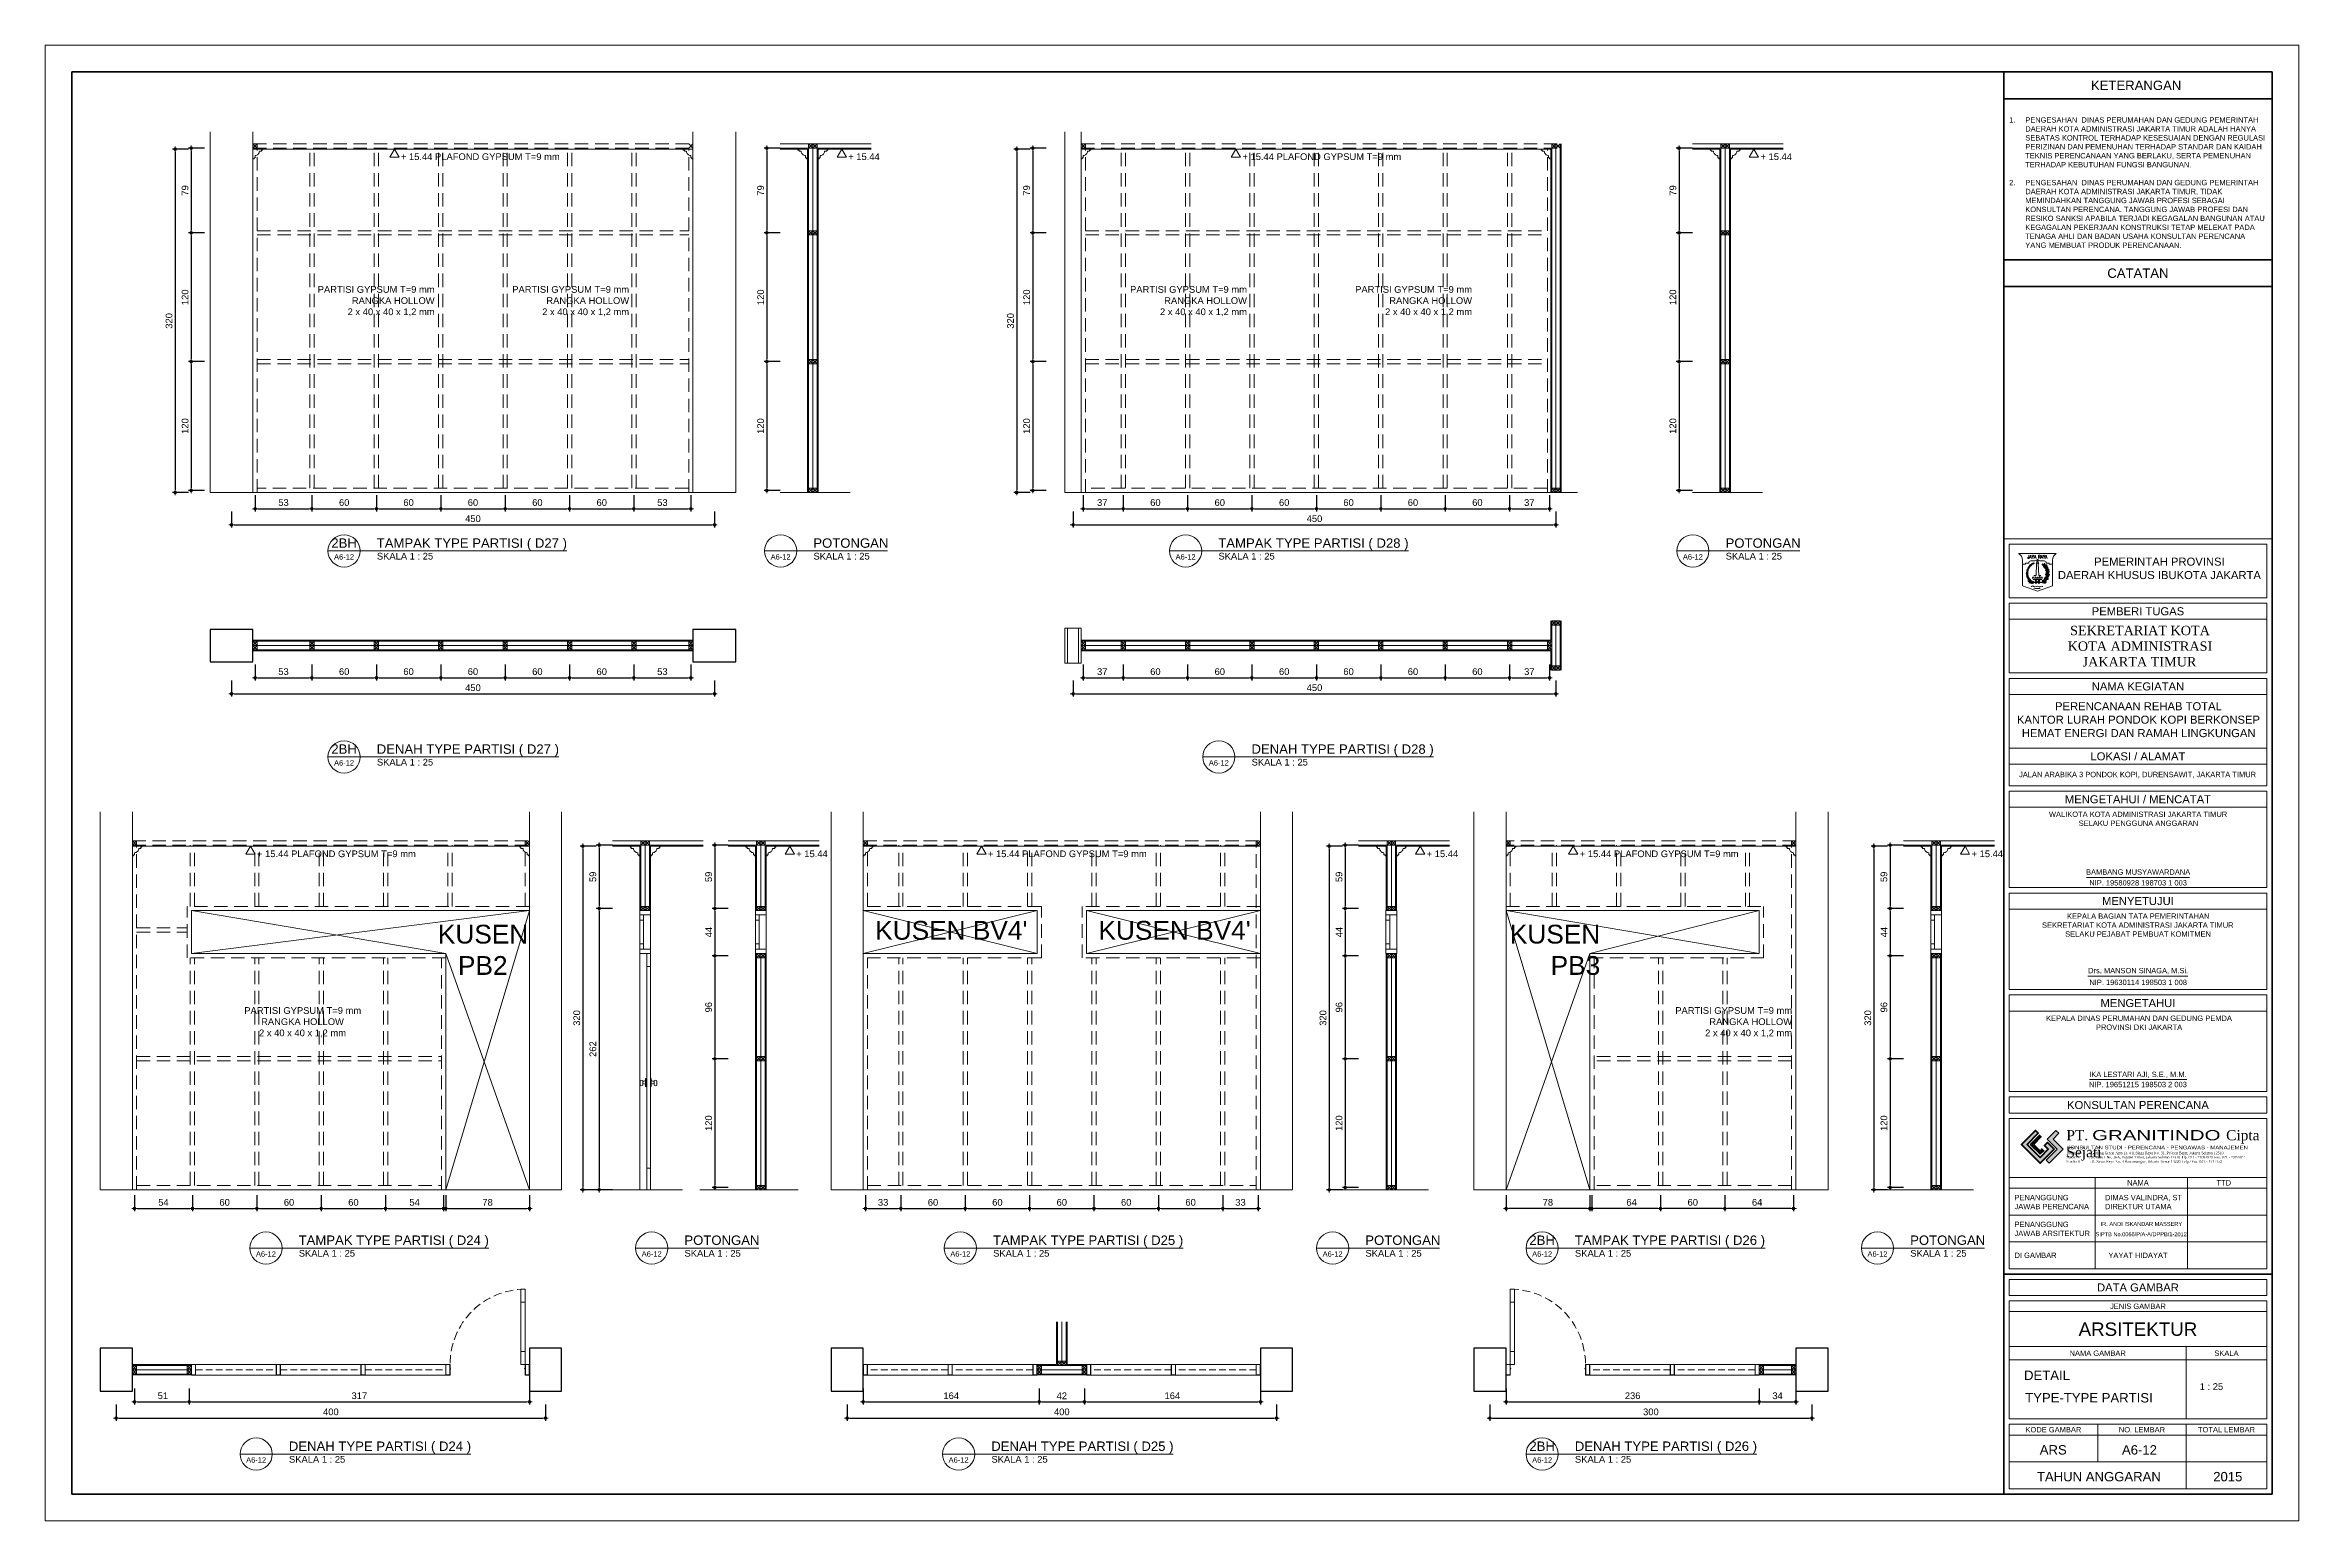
# Model space of a CAD drawing. Header units: millimetres. Extents: x -11 to 1625, y -267 to 180.
# Drawn here: x 911.2 to 995.2, y -47 to 8 of the extents above; entities that cross this region are included whole.
import ezdxf
from ezdxf.enums import TextEntityAlignment as Align

# ---------------------------------------------------------------- set-up
doc = ezdxf.new("R2010")
doc.units = ezdxf.units.MM
doc.linetypes.add('HIDDEN', pattern=[0.375, 0.25, -0.125])
for name, color, linetype, lineweight in [('ars', 11, 'Continuous', 5), ('dinding', 5, 'Continuous', 15), ('GRS KOP', 1, 'Continuous', 35), ('KOLOM', 1, 'Continuous', 30), ('kop', 7, 'Continuous', 20), ('kus', 63, 'Continuous', 15), ('lan', 7, 'Continuous', 15), ('logo', 7, 'Continuous', 50), ('not', 7, 'Continuous', 20), ('PARTISI', 190, 'Continuous', 9), ('pla', 213, 'Continuous', 15), ('tem', 5, 'Continuous', 20), ('u', 6, 'Continuous', 20)]:
    doc.layers.add(name, color=color, linetype=linetype, lineweight=lineweight)
doc.styles.add('BARU', font='complex.shx')
doc.styles.add('S', font='SIMPLEX', dxfattribs={"width": 1.1})
doc.styles.get("Standard").update_dxf_attribs({"font": 'ARIALUNI.TTF'})
doc.dimstyles.new('SK-25', dxfattribs={"dimtxt": 0.25, "dimasz": 0.1, "dimexe": 0.1, "dimexo": 0, "dimgap": 0.1, "dimtad": 1, "dimdec": 0, "dimlfac": 25, "dimzin": 12, "dimdsep": 46, "dimtxsty": 'Standard', "dimblk": 'BULAT', "dimcen": 0.1, "dimclrd": 256, "dimadec": 0, "dimazin": 3, "dimtfac": 1, "dimtdec": 0, "dimtofl": 0, "dimtmove": 0, "dimatfit": 3, "dimldrblk": 'BULAT', "dimfxl": 0, "dimtolj": 1, "dimtzin": 0, "dimarcsym": 0})

msp = doc.modelspace()

# ---------------------------------------------------------------- texts
at = {"layer": 'not'}
for s, width, insert, char_height, attachment_point in [('PARTISI GYPSUM T=9 mm\\PRANGKA HOLLOW\\P2 x 40 x 40 x 1,2 mm', 4.378435059, (925.7317408, -0.981264), 0.25, 3), ('PARTISI GYPSUM T=9 mm\\PRANGKA HOLLOW\\P2 x 40 x 40 x 1,2 mm', 4.378435059, (932.9817408, -0.981264), 0.25, 3), ('PARTISI GYPSUM T=9 mm\\PRANGKA HOLLOW\\P2 x 40 x 40 x 1,2 mm', 4.378435059, (956.007955, -0.981264), 0.25, 3), ('PARTISI GYPSUM T=9 mm\\PRANGKA HOLLOW\\P2 x 40 x 40 x 1,2 mm', 4.378435059, (964.3968585, -0.981264), 0.25, 3), ('\\pi0.098628;KUSEN \\P\\pi0.84685;PB2', 3.416491229, (925.7551889, -24.783597), 0.7, 1), ("\\pi0.0011332;KUSEN BV4'", 5.561679794, (942.1518381, -24.6397672), 0.7, 1), ("\\pi0.0011332;KUSEN BV4'", 5.561679794, (950.4718381, -24.6397672), 0.7, 1), ('KUSEN PB3', 3.416491229, (969.1744504, -24.783597), 0.7, 3), ('\\pi0.035568;PARTISI GYPSUM T=9 mm\\P\\pi0.66227;RANGKA HOLLOW\\P\\pi0.58494;2 x 40 x 40 x 1,2 mm', 4.378435059, (918.6037144, -27.8539293), 0.25, 1), ('PARTISI GYPSUM T=9 mm\\PRANGKA HOLLOW\\P2 x 40 x 40 x 1,2 mm', 4.378435059, (976.3259248, -27.8539293), 0.25, 3)]:
    msp.add_mtext_dynamic_manual_height_columns(s, width=width, gutter_width=4.3707989, heights=[0], dxfattribs=dict(at, insert=insert, char_height=char_height, attachment_point=attachment_point))

# ---------------------------------------------------------------- blocks, each defined once
blk = doc.blocks.new('logo granitindo baru')
at = {"layer": 'logo'}
for points in [[(1.03, 1.463), (0.916, 1.574), (0.366, 1.024), (1.1, 0.289), (1.652, 0.843), (1.392, 1.098), (1.281, 0.987), (1.423, 0.84), (1.102, 0.519), (0.594, 1.025)], [(1.721, 1.576), (1.381, 1.236), (1.771, 0.842), (1.341, 0.407), (1.454, 0.294), (2.001, 0.844), (1.609, 1.237), (1.835, 1.464)]]:
    blk.add_hatch(color=8, dxfattribs=at).paths.add_polyline_path(points)
blk.add_lwpolyline([(1.03, 1.463), (0.916, 1.574), (0.366, 1.024), (1.1, 0.289), (1.652, 0.843), (1.392, 1.098), (1.281, 0.987), (1.423, 0.84), (1.102, 0.519), (0.594, 1.025), (1.03, 1.463), (0.916, 1.574)], dxfattribs=at)
at = {"layer": 'logo', "lineweight": 13}
for points in [[(1.089, 1.403), (0.713, 1.026), (1.101, 0.638), (1.258, 0.794)], [(1.112, 1.38), (0.759, 1.026), (1.101, 0.683), (1.235, 0.817)], [(1.134, 1.357), (0.803, 1.026), (1.101, 0.728), (1.213, 0.839)], [(1.157, 1.334), (0.85, 1.026), (1.101, 0.775), (1.189, 0.863)]]:
    blk.add_lwpolyline(points, dxfattribs=at)
at = {"layer": 'logo', "lineweight": 0}
blk.add_lwpolyline([(1.721, 1.576), (1.381, 1.236), (1.771, 0.842), (1.341, 0.407), (1.454, 0.294), (2.001, 0.844), (1.609, 1.237), (1.835, 1.464), (1.721, 1.576)], dxfattribs=at)
at = {"layer": 'logo', "insert": (2.134, 0.975), "char_height": 0.1, "attachment_point": 1}
blk.add_mtext_dynamic_manual_height_columns('{\\f@Arial Unicode MS|b0|i0|c0|p34;\\H1.4x;\\W1.2;KONSULTAN STUDI - PERENCANA - PENGAWAS - MANAJEMEN\\fTimes New Roman|b0|i0|c0|p18;\\P\\pt0.9;\\H0.71429x;\\W1;Domisili ^I: Gedung Graha Arsa Lt. 4 Jl.Siaga Raya No. 31, Pejaten Barat, Jakarta Selatan 12510\\PStudio I ^I: Jl. Batu I No. 36A, Pejaten Timur, Jakarta Selatan 12510 Tlp. 021 - 71082879 Fax. 021 - 7972072\\PStudio II          : Jl. Sawo Raya No. 4 Rawamangun, Jakarta Timur 13220 Telp / Fax. 021 - 4717152}', width=9.56937, gutter_width=0, heights=[1.67], dxfattribs=at)
at = {"layer": 'logo', "insert": (2.134, 1.589), "char_height": 0.4, "width": 7.66452, "attachment_point": 1}
blk.add_mtext('{\\fTimes New Roman|b0|i0|c0|p18;PT. \\fCityBlueprint|b0|i0|c2|p2;\\W1.5;GRANITINDO \\fTimes New Roman|b0|i0|c0|p18;\\W1;Cipta Sejati}', dxfattribs=at)
blk = doc.blocks.new('kop')
at = {"layer": 'ars'}
for p, q in [((74.521, 35.599), (74.496, 35.614)), ((74.534, 35.595), (74.538, 35.581)), ((74.578, 35.526), (74.553, 35.541)), ((74.578, 35.526), (74.581, 35.555)), ((74.6, 35.468), (74.612, 35.457)), ((74.614, 35.467), (74.614, 35.452)), ((74.634, 35.366), (74.615, 35.388)), ((74.631, 35.289), (74.635, 35.273)), ((74.634, 35.366), (74.643, 35.394)), ((74.642, 35.304), (74.637, 35.29)), ((74.472, 34.989), (74.502, 34.992)), ((74.537, 35.048), (74.537, 35.078)), ((74.552, 35.066), (74.578, 35.081)), ((74.621, 35.202), (74.607, 35.228)), ((74.621, 35.202), (74.64, 35.225))]:
    blk.add_line(p, q, dxfattribs=at)
for centre, radius, start, end in [((73.816, 35.253), 0.061, 2.2926, 66.75394), ((73.901, 35.312), 0.061, 182.2926, 246.75394), ((73.906, 35.362), 0.061, 172.39949, 236.86083), ((73.812, 35.319), 0.061, 352.39949, 56.86083), ((73.916, 35.414), 0.061, 164.61904, 229.08037), ((73.817, 35.384), 0.061, 344.61904, 49.08037), ((73.933, 35.316), 0.061, 120.67989, 185.14122), ((74.278, 35.315), 0.405, 114.0856, 237.63251), ((73.842, 35.364), 0.061, 300.67989, 5.14122), ((73.923, 35.456), 0.0488, 158.86486, 223.3262), ((73.936, 35.271), 0.061, 130.573, 195.03434), ((73.852, 35.424), 0.061, 292.89943, 357.36077), ((73.937, 35.365), 0.061, 112.89943, 177.36077), ((73.842, 35.44), 0.0488, 338.86486, 43.3262), ((73.837, 35.302), 0.061, 310.573, 15.03434), ((73.873, 35.469), 0.0488, 287.14526, 351.60659), ((73.935, 35.415), 0.0488, 107.14526, 171.60659), ((73.942, 35.493), 0.0488, 150.29963, 214.76097), ((73.859, 35.489), 0.0488, 330.29963, 34.76097), ((73.948, 35.451), 0.0488, 98.58003, 163.04136), ((73.894, 35.513), 0.0488, 278.58003, 343.04136), ((73.961, 35.528), 0.0488, 145.79893, 210.26027), ((73.879, 35.531), 0.0488, 325.79893, 30.26027), ((73.916, 35.552), 0.0488, 274.07933, 338.54067), ((73.965, 35.485), 0.0488, 94.07933, 158.54067), ((73.985, 35.56), 0.0488, 139.36791, 203.82924), ((73.904, 35.572), 0.0488, 319.36791, 23.82924), ((73.984, 35.517), 0.0488, 87.6483, 152.10964), ((73.943, 35.589), 0.0488, 267.6483, 332.10964), ((74.012, 35.589), 0.0488, 133.84164, 198.30297), ((73.932, 35.609), 0.0488, 313.84164, 18.30297), ((74.007, 35.547), 0.0488, 82.12203, 146.58337), ((73.973, 35.622), 0.0488, 262.12203, 326.58337), ((74.036, 35.612), 0.0439, 126.62395, 191.08528), ((73.967, 35.639), 0.0439, 306.62395, 11.08528), ((74.026, 35.575), 0.0439, 74.90434, 139.36568), ((74.005, 35.646), 0.0439, 254.90434, 319.36568), ((74, 35.656), 0.0352, 303.96096, 8.42229), ((74.054, 35.632), 0.0352, 123.96096, 188.42229), ((74.045, 35.603), 0.0352, 72.24135, 136.70269), ((74.03, 35.66), 0.0352, 252.24135, 316.70269), ((74.027, 35.676), 0.0352, 297.74061, 2.20194), ((74.078, 35.647), 0.0352, 117.74061, 182.20194), ((74.066, 35.619), 0.0352, 66.021, 130.48234), ((74.057, 35.677), 0.0352, 246.021, 310.48234), ((74.097, 35.661), 0.0281, 113.40069, 177.86202), ((74.058, 35.688), 0.0281, 293.40069, 357.86202), ((74.086, 35.64), 0.0281, 61.68108, 126.14242), ((74.082, 35.687), 0.0281, 241.68108, 306.14242), ((74.082, 35.701), 0.0281, 293.40069, 357.86202), ((74.121, 35.674), 0.0281, 113.40069, 177.86202), ((74.11, 35.653), 0.0281, 61.68108, 126.14242), ((74.106, 35.7), 0.0281, 241.68108, 306.14242), ((74.117, 35.713), 0.0281, 260.93685, 325.39819), ((74.136, 35.669), 0.0281, 80.93685, 145.39819), ((74.232, 35.315), 0.405, 302.36749, 44.48513), ((74.485, 35.674), 0.0613, 235.51536, 280.6207), ((74.445, 35.613), 0.0507, 1.42482, 71.62404), ((74.541, 35.601), 0.0613, 235.51536, 280.6207), ((74.589, 35.652), 0.0795, 151.18188, 225.99565), ((74.502, 35.54), 0.0507, 1.42482, 71.62404), ((74.526, 35.44), 0.0795, 20.9123, 95.72607), ((74.592, 35.547), 0.0795, 200.9123, 275.72607), ((74.464, 35.633), 0.0795, 331.18188, 45.99565), ((74.611, 35.596), 0.0507, 162.59462, 232.79384), ((74.623, 35.449), 0.0613, 217.22881, 262.33415), ((74.538, 35.6), 0.0613, 313.59796, 358.7033), ((74.663, 35.361), 0.0795, 171.16409, 245.97786), ((74.552, 35.301), 0.0795, 351.16409, 65.97786), ((74.566, 35.403), 0.0507, 343.13827, 53.33749), ((74.562, 35.252), 0.0507, 331.52956, 41.72878), ((74.684, 35.504), 0.0795, 133.19986, 208.01363), ((74.559, 35.525), 0.0795, 313.19986, 28.01363), ((74.682, 35.427), 0.0507, 150.06789, 220.26711), ((74.688, 35.241), 0.0507, 128.27812, 198.47734), ((74.721, 35.315), 0.0795, 113.30268, 188.11645), ((74.611, 35.377), 0.0795, 293.30268, 8.11645), ((74.611, 35.447), 0.0613, 301.07123, 346.17657), ((73.829, 35.191), 0.061, 12.66278, 77.12411), ((73.902, 35.264), 0.061, 192.66278, 257.12411), ((73.907, 35.225), 0.061, 200.21515, 264.67648), ((73.844, 35.143), 0.061, 20.21515, 84.67648), ((73.921, 35.183), 0.061, 206.16011, 270.62144), ((73.867, 35.095), 0.061, 26.16011, 90.62144), ((73.943, 35.23), 0.061, 140.94317, 205.40451), ((73.841, 35.243), 0.061, 320.94317, 25.40451), ((73.941, 35.145), 0.061, 208.50798, 272.96932), ((73.891, 35.055), 0.061, 28.50798, 92.96932), ((73.957, 35.19), 0.061, 140.94317, 205.40451), ((73.854, 35.203), 0.061, 320.94317, 25.40451), ((73.921, 35.015), 0.061, 40.03108, 104.49242), ((73.953, 35.113), 0.061, 220.03108, 284.49242), ((73.974, 35.153), 0.061, 146.90284, 211.36418), ((73.871, 35.155), 0.061, 326.90284, 31.36418), ((73.956, 34.978), 0.061, 49.20062, 113.66196), ((73.971, 35.08), 0.061, 229.20062, 293.66196), ((73.997, 35.115), 0.061, 146.69526, 211.1566), ((73.893, 35.117), 0.061, 326.69526, 31.1566), ((74.021, 35.084), 0.061, 144.86352, 209.32486), ((73.918, 35.089), 0.061, 324.86352, 29.32486), ((73.99, 34.949), 0.061, 44.42228, 108.88361), ((74.014, 35.049), 0.061, 224.42228, 288.88361), ((74.049, 35.054), 0.061, 144.49027, 208.9516), ((73.946, 35.059), 0.061, 324.49027, 28.9516), ((74.08, 35.031), 0.061, 156.18026, 220.64159), ((73.978, 35.016), 0.061, 336.18026, 40.64159), ((74.567, 35.052), 0.0795, 137.1076, 211.92137), ((74.441, 35.064), 0.0795, 317.1076, 31.92137), ((74.547, 34.969), 0.0507, 83.44322, 153.64244), ((74.537, 35.042), 0.0613, 234.44656, 279.55191), ((74.569, 34.993), 0.0612, 69.89618, 144.70994), ((74.541, 35.085), 0.0612, 249.89618, 324.70994), ((74.582, 35.119), 0.0613, 176.98724, 222.09259), ((74.509, 35.12), 0.0507, 302.89671, 13.09593), ((74.644, 35.186), 0.0795, 153.08913, 227.9029), ((74.627, 35.286), 0.0613, 205.62009, 250.72544), ((74.52, 35.163), 0.0795, 333.08913, 47.9029), ((74.629, 35.078), 0.0507, 106.58179, 176.78101), ((74.591, 35.141), 0.0613, 257.58513, 302.69047), ((74.602, 35.228), 0.0795, 271.02002, 345.83379), ((74.68, 35.129), 0.0795, 91.02002, 165.83379), ((74.63, 35.285), 0.0613, 279.28146, 324.3868)]:
    blk.add_arc(centre, radius, start, end, dxfattribs=at)
at = {"layer": 'ars', "color": 11}
for centre, radius, start, end in [((74.491, 34.995), 0.0613, 158.86957, 203.97492), ((74.422, 35.02), 0.0507, 284.77904, 354.97826), ((74.44, 34.986), 0.016, 270, 302.36749)]:
    blk.add_arc(centre, radius, start, end, dxfattribs=at)
at = {"layer": 'ars'}
for points, start_tangent, end_tangent in [([(74.461, 35.651), (74.466, 35.634), (74.45, 35.624), (74.429, 35.623), (74.426, 35.64), (74.439, 35.661), (74.444, 35.672), (74.461, 35.663), (74.461, 35.651)], (0.714442, -0.699695), (0.714442, -0.699695)), ([(74.518, 35.578), (74.523, 35.561), (74.507, 35.551), (74.486, 35.55), (74.483, 35.567), (74.496, 35.588), (74.501, 35.599), (74.518, 35.589), (74.518, 35.578)], (0.714442, -0.699695), (0.714442, -0.699695)), ([(74.594, 35.435), (74.593, 35.416), (74.574, 35.412), (74.555, 35.418), (74.556, 35.435), (74.576, 35.451), (74.584, 35.459), (74.597, 35.445), (74.594, 35.435)], (0.458819, -0.88853), (0.458819, -0.88853)), ([(74.596, 35.277), (74.591, 35.26), (74.572, 35.259), (74.554, 35.269), (74.559, 35.285), (74.581, 35.297), (74.591, 35.303), (74.601, 35.287), (74.596, 35.277)], (0.270637, -0.962681), (0.270637, -0.962681)), ([(74.571, 35.605), (74.582, 35.591), (74.6, 35.598), (74.612, 35.615), (74.601, 35.627), (74.576, 35.629), (74.564, 35.631), (74.562, 35.612), (74.571, 35.605)], (0.149901, -0.988701), (0.149901, -0.988701)), ([(74.644, 35.445), (74.652, 35.429), (74.671, 35.432), (74.687, 35.445), (74.678, 35.46), (74.654, 35.467), (74.643, 35.472), (74.637, 35.453), (74.644, 35.445)], (-0.068112, -0.997678), (-0.068112, -0.997678)), ([(74.66, 35.272), (74.661, 35.253), (74.68, 35.25), (74.699, 35.256), (74.697, 35.273), (74.677, 35.288), (74.669, 35.297), (74.656, 35.282), (74.66, 35.272)], (-0.433585, -0.901113), (-0.433585, -0.901113)), ([(74.463, 35.013), (74.447, 35.004), (74.433, 35.018), (74.428, 35.037), (74.443, 35.045), (74.467, 35.037), (74.479, 35.034), (74.474, 35.016), (74.463, 35.013)], (-0.515761, -0.856733), (-0.515761, -0.856733)), ([(74.551, 35.127), (74.539, 35.113), (74.521, 35.122), (74.51, 35.139), (74.522, 35.151), (74.547, 35.151), (74.559, 35.152), (74.56, 35.133), (74.551, 35.127)], (-0.223771, -0.974642), (-0.223771, -0.974642)), ([(74.549, 35.011), (74.537, 34.997), (74.548, 34.981), (74.566, 34.972), (74.576, 34.985), (74.573, 35.01), (74.573, 35.022), (74.554, 35.021), (74.549, 35.011)], (-0.942817, -0.33331), (-0.942817, -0.33331)), ([(74.614, 35.117), (74.608, 35.1), (74.624, 35.089), (74.645, 35.088), (74.649, 35.104), (74.636, 35.126), (74.631, 35.137), (74.614, 35.128), (74.614, 35.117)], (-0.735998, -0.676983), (-0.735998, -0.676983))]:
    blk.add_spline(points, degree=3, dxfattribs=dict(at, start_tangent=start_tangent, end_tangent=end_tangent))
for points in [[(74.445, 34.97), (74.47, 34.975), (74.522, 34.973), (74.56, 34.955)], [(74.445, 34.97), (74.468, 34.959), (74.518, 34.947), (74.56, 34.955)]]:
    blk.add_spline(points, degree=3, dxfattribs=at)
at = {"layer": 'GRS KOP'}
for p, q in [((73, 1), (73, 54)), ((83, 1), (83, 54)), ((73, 53), (83, 53)), ((73, 47), (83, 47)), ((73, 46), (83, 46)), ((73, 9.2), (83, 9.2))]:
    blk.add_line(p, q, dxfattribs=at)
blk.add_lwpolyline([(1, 54), (83, 54), (83, 1), (1, 1)], close=True, dxfattribs=at)
at = {"layer": 'kop', "color": 7}
for p, q in [((84, 55), (0, 55)), ((0, 55), (0, 0)), ((84, 55), (84, 0)), ((84, 55), (84, 0)), ((74.205, 35.69), (74.305, 35.69)), ((74.225, 35.67), (74.205, 35.23)), ((74.235, 35.698), (74.275, 35.698)), ((74.285, 35.67), (74.305, 35.23)), ((74.075, 35.17), (74.124, 35.17)), ((74.075, 35.17), (74.095, 35.09)), ((74.095, 35.09), (74.415, 35.09)), ((74.124, 35.23), (74.124, 35.228)), ((74.124, 35.23), (74.205, 35.23)), ((74.124, 35.228), (74.129, 35.228)), ((74.124, 35.17), (74.134, 35.13)), ((74.134, 35.13), (74.376, 35.13)), ((74.195, 35.15), (74.235, 35.15)), ((74.275, 35.15), (74.315, 35.15)), ((74.305, 35.23), (74.386, 35.23)), ((74.376, 35.13), (74.386, 35.17)), ((74.381, 35.228), (74.386, 35.228)), ((74.386, 35.23), (74.386, 35.228)), ((74.386, 35.17), (74.435, 35.17)), ((74.415, 35.09), (74.435, 35.17)), ((0, 0), (84, 0))]:
    blk.add_line(p, q, dxfattribs=at)
at = {"layer": 'kop'}
for p, q in [((83, 36.6), (73, 36.6)), ((73.2, 34.4), (73.2, 36.4)), ((82.8, 36.4), (73.2, 36.4)), ((82.8, 34.4), (82.8, 36.4)), ((82.8, 34.4), (73.2, 34.4)), ((73.2, 31.6), (73.2, 34.2)), ((82.8, 34.2), (73.2, 34.2)), ((82.8, 31.6), (82.8, 34.2)), ((82.8, 33.6), (73.2, 33.6)), ((82.8, 31.6), (73.2, 31.6)), ((73.2, 27.4), (73.2, 31.4)), ((82.8, 31.4), (73.2, 31.4)), ((82.8, 27.4), (82.8, 31.4)), ((82.8, 30.8), (73.2, 30.8)), ((82.8, 28.8), (73.2, 28.8)), ((82.8, 28.2), (73.2, 28.2)), ((82.8, 27.4), (73.2, 27.4)), ((73.2, 23.6), (73.2, 27.2)), ((82.8, 27.2), (73.2, 27.2)), ((82.8, 23.6), (82.8, 27.2)), ((82.8, 26.6), (73.2, 26.6)), ((82.8, 23.6), (73.2, 23.6)), ((76.089, 23.976), (79.928, 23.976)), ((73.2, 19.8), (73.2, 23.4)), ((82.8, 23.4), (73.2, 23.4)), ((82.8, 22.8), (73.2, 22.8)), ((82.8, 19.8), (82.8, 23.4)), ((76.127, 20.296), (79.863, 20.296)), ((82.8, 19.8), (73.2, 19.8)), ((73.2, 16), (73.2, 19.6)), ((82.8, 19.6), (73.2, 19.6)), ((82.8, 16), (82.8, 19.6)), ((82.8, 19), (73.2, 19)), ((82.8, 16), (73.2, 16)), ((73.2, 9.4), (73.2, 15)), ((82.8, 15), (73.2, 15)), ((82.8, 9.4), (82.8, 15)), ((82.8, 12.8), (73.2, 12.8)), ((76.4, 9.4), (76.4, 12.8)), ((79.842, 9.4), (79.842, 12.8)), ((82.8, 12.4), (73.2, 12.4)), ((73.2, 12.4), (73.2, 11.4)), ((82.8, 11.4), (73.2, 11.4)), ((82.8, 10.4), (73.2, 10.4)), ((82.8, 9.4), (73.2, 9.4)), ((73.2, 7.8), (82.8, 7.8)), ((73.2, 6.5), (82.8, 6.5)), ((73.2, 6), (82.8, 6)), ((79.8, 3.8), (79.8, 6.5)), ((76.5, 2.2), (76.5, 3.6)), ((79.8, 1.2), (79.8, 3.6)), ((73.2, 3.2), (82.8, 3.2)), ((73.2, 2.2), (82.8, 2.2))]:
    blk.add_line(p, q, dxfattribs=at)
at = {"layer": 'kop', "color": 5}
for p, q in [((74.955, 36.05), (73.555, 36.05)), ((73.695, 35.81), (73.695, 34.85)), ((73.695, 35.65), (73.815, 35.65)), ((73.815, 35.69), (73.815, 35.65)), ((73.815, 35.69), (73.935, 35.69)), ((73.935, 35.73), (73.935, 35.69)), ((74.575, 35.73), (74.575, 35.69)), ((74.695, 35.69), (74.575, 35.69)), ((74.695, 35.69), (74.695, 35.65)), ((74.815, 35.65), (74.695, 35.65)), ((74.815, 35.81), (74.815, 34.85)), ((73.695, 34.85), (74.255, 34.65)), ((74.225, 34.95), (74.171, 35.022)), ((74.255, 34.986), (74.203, 35.046)), ((74.225, 34.95), (74.21, 34.93)), ((74.255, 34.986), (74.307, 35.046)), ((74.255, 34.65), (74.815, 34.85)), ((74.285, 34.95), (74.339, 35.022)), ((74.285, 34.95), (74.3, 34.93))]:
    blk.add_line(p, q, dxfattribs=at)
at = {"layer": 'kop', "color": 7}
for points in [[(74.235, 35.698), (74.233, 35.701), (74.231, 35.704), (74.229, 35.707), (74.228, 35.71), (74.227, 35.713), (74.227, 35.715), (74.226, 35.718), (74.226, 35.72), (74.226, 35.723), (74.226, 35.725), (74.226, 35.728), (74.226, 35.731), (74.226, 35.733), (74.227, 35.736), (74.228, 35.738), (74.229, 35.741), (74.23, 35.743), (74.232, 35.746), (74.234, 35.749), (74.236, 35.753), (74.24, 35.758), (74.244, 35.763), (74.249, 35.77), (74.255, 35.778)], [(74.275, 35.698), (74.277, 35.701), (74.279, 35.704), (74.281, 35.707), (74.282, 35.71), (74.283, 35.713), (74.283, 35.715), (74.284, 35.718), (74.284, 35.72), (74.284, 35.723), (74.284, 35.725), (74.284, 35.728), (74.284, 35.731), (74.284, 35.733), (74.283, 35.736), (74.282, 35.738), (74.281, 35.741), (74.28, 35.743), (74.278, 35.746), (74.276, 35.749), (74.274, 35.753), (74.27, 35.758), (74.266, 35.763), (74.261, 35.77), (74.255, 35.778)]]:
    blk.add_lwpolyline(points, dxfattribs=at)
at = {"layer": 'kop', "color": 1}
blk.add_lwpolyline([(74.07, 34.97), (74.44, 34.97)], close=True, dxfattribs=at)
at = {"layer": 'kop', "color": 5}
for points in [[(74.21, 34.97), (74.18, 34.93)], [(74.3, 34.97), (74.33, 34.93)]]:
    blk.add_lwpolyline(points, dxfattribs=at)
at = {"layer": 'kop'}
blk.add_lwpolyline([(76.189, 16.449), (79.826, 16.449)], dxfattribs=at)
for points in [[(73.2, 15.2), (82.8, 15.2), (82.8, 15.8), (73.2, 15.8)], [(73.2, 8.4), (82.8, 8.4), (82.8, 9), (73.2, 9)], [(73.2, 3.8), (82.8, 3.8), (82.8, 8.2), (73.2, 8.2)], [(73.2, 1.2), (82.8, 1.2), (82.8, 3.6), (73.2, 3.6)]]:
    blk.add_lwpolyline(points, close=True, dxfattribs=at)
at = {"layer": 'kop', "color": 5}
for centre, radius, start, end in [((73.419, 35.81), 0.276, 0, 60.51287), ((73.975, 35.73), 0.04, 90, 180), ((74.535, 35.73), 0.04, 0, 90), ((75.091, 35.81), 0.276, 119.48713, 180), ((74.187, 35.034), 0.02, 36.8699, 216.8699), ((74.323, 35.034), 0.02, 323.1301, 143.1301)]:
    blk.add_arc(centre, radius, start, end, dxfattribs=at)
at = {"layer": 'kop', "color": 7}
for centre, radius, start, end in [((74.198, 35.663), 0.0283, 15, 75), ((74.312, 35.663), 0.0283, 105, 165), ((74.079, 35.119), 0.12, 15, 65.38943), ((74.255, 35.15), 0.02, 0, 180), ((74.431, 35.119), 0.12, 114.61057, 165)]:
    blk.add_arc(centre, radius, start, end, dxfattribs=at)
at = {"layer": 'kop', "color": 1}
blk.add_arc((74.07, 34.986), 0.016, 237.63251, 270, dxfattribs=at)
at = {"layer": 'kop', "color": 5}
for points in [[(74.255, 35.83), (74.232, 35.807), (74.2, 35.793), (74.12, 35.782), (74.046, 35.777), (73.975, 35.77)], [(74.255, 35.83), (74.278, 35.807), (74.31, 35.793), (74.39, 35.782), (74.464, 35.777), (74.535, 35.77)], [(74.023, 34.99), (74.006, 34.984), (73.974, 34.992), (73.925, 35.01), (73.891, 35.041)], [(74.038, 34.971), (74.016, 34.967), (73.997, 34.959), (73.964, 34.956), (73.932, 34.964)], [(74.082, 34.965), (74.066, 34.956), (74.034, 34.952), (74.006, 34.952), (73.992, 34.948)], [(74.015, 34.807), (74.089, 34.844), (74.162, 34.807), (74.249, 34.833), (74.326, 34.809), (74.4, 34.83), (74.45, 34.817)], [(74.125, 34.97), (74.104, 34.959), (74.093, 34.947), (74.051, 34.932), (74.033, 34.937)], [(74.113, 34.984), (74.085, 34.986), (74.071, 34.993), (74.051, 34.993)], [(74.125, 34.97), (74.112, 34.996), (74.085, 35.02), (74.081, 35.031)], [(74.12, 34.747), (74.16, 34.759), (74.204, 34.744), (74.255, 34.753), (74.3, 34.744), (74.332, 34.758), (74.357, 34.749)]]:
    blk.add_spline(points, degree=3, dxfattribs=at)
at = {"xscale": 0.9500000000000455, "yscale": 0.9500000000000455, "zscale": 0.9500000000000455}
blk.add_blockref('logo granitindo baru', (73.307, 13.056), dxfattribs=at)
at = {"layer": 'kop'}
for s, height, p in [('KETERANGAN ', 0.35, (78, 53.5)), ('CATATAN', 0.35, (78, 46.5)), ('DAERAH KHUSUS IBUKOTA JAKARTA', 0.29998, (78.8, 35.25)), ('PEMERINTAH PROVINSI', 0.29998, (78.8, 35.75)), ('PEMBERI TUGAS', 0.3, (78, 33.9)), ('NAMA KEGIATAN', 0.3, (78, 31.1)), ('LOKASI / ALAMAT', 0.3, (78, 28.5)), ('JALAN ARABIKA 3 PONDOK KOPI, DURENSAWIT, JAKARTA TIMUR', 0.2, (77.986, 27.8)), ('MENGETAHUI / MENCATAT', 0.3, (78, 26.9)), ('BAMBANG MUSYAWARDANA', 0.19926, (78.007, 24.183)), ('NIP. 19580928 198703 1 003', 0.19926, (78.007, 23.78)), ('MENYETUJUI', 0.3, (78, 23.1)), ('Drs. MANSON SINAGA, M.Si.', 0.19926, (78.009, 20.496)), ('NIP. 19630114 198503 1 008', 0.19926, (78.009, 20.071)), ('MENGETAHUI', 0.3, (78, 19.3)), ('NIP. 19651215 198503 2 003', 0.2, (77.999, 16.264)), ('IKA LESTARI AJI, S.E., M.M.', 0.2, (77.999, 16.625)), ('KONSULTAN PERENCANA', 0.3, (78, 15.5)), ('NAMA', 0.2, (78, 12.6)), ('TTD', 0.2, (81.2, 12.6)), ('DATA GAMBAR', 0.3, (78, 8.7)), ('JENIS GAMBAR', 0.2, (78, 8)), ('ARSITEKTUR', 0.5, (78, 7.146)), ('NAMA GAMBAR', 0.2, (76.5, 6.25)), ('SKALA', 0.2, (81.3, 6.25)), ('KODE GAMBAR', 0.2, (74.85, 3.4)), ('NO. LEMBAR', 0.2, (78.15, 3.4)), ('TOTAL LEMBAR', 0.2, (81.3, 3.4)), ('ARS', 0.35, (74.844, 2.65)), ('TAHUN ANGGARAN', 0.35, (76.545, 1.65)), ('2015', 0.35, (81.349, 1.65))]:
    blk.add_text(s, height=height, dxfattribs=at).set_placement(p, align=Align.MIDDLE)
at = {"layer": 'kop', "color": 5, "style": 'BARU', "width": 0.9}
blk.add_text('JAYA RAYA', height=0.12, dxfattribs=at).set_placement((74.255, 35.93), align=Align.MIDDLE)
at = {"layer": 'kop'}
blk.add_text('SIPTB No.0066/P/A-A/DPPB/1-2012', height=0.15, dxfattribs=at).set_placement((78.122, 10.609), align=Align.CENTER)
for s, insert, char_height, width, attachment_point in [('\\pi-0.6,l0.6,t0.6;1.^IPENGESAHAN  DINAS PERUMAHAN DAN GEDUNG PEMERINTAH DAERAH KOTA ADMINISTRASI JAKARTA TIMUR ADALAH HANYA SEBATAS KONTROL TERHADAP KESESUAIAN DENGAN REGULASI PERIZINAN DAN PEMENUHAN TERHADAP STANDAR DAN KAIDAH TEKNIS PERENCANAAN YANG BERLAKU, SERTA PEMENUHAN TERHADAP KEBUTUHAN FUNGSI BANGUNAN.\\P\\P2.^IPENGESAHAN  DINAS PERUMAHAN DAN GEDUNG PEMERINTAH DAERAH KOTA ADMINISTRASI JAKARTA TIMUR, TIDAK MEMINDAHKAN TANGGUNG JAWAB PROFESI SEBAGAI KONSULTAN PERENCANA. TANGGUNG JAWAB PROFESI DAN RESIKO SANKSI APABILA TERJADI KEGAGALAN BANGUNAN ATAU KEGAGALAN PEKERJAAN KONSTRUKSI TETAP MELEKAT PADA TENAGA AHLI DAN BADAN USAHA KONSULTAN PERENCANA YANG MEMBUAT PRODUK PERENCANAAN.', (73.2, 49.875), 0.2, 9.6, 4), ('PENANGGUNG\\PJAWAB PERENCANA', (73.4, 12.15), 0.2, 8.33062, 1), ('DIMAS VALINDRA, ST\\PDIREKTUR UTAMA', (76.77, 12.15), 0.2, 8.16499, 1), ('PENANGGUNG\\PJAWAB ARSITEKTUR', (73.4, 11.15), 0.2, 8.79211, 1), ('IR. ANDI ISKANDAR MASSERY', (76.609, 11.143), 0.15, 4.04264, 1), ('DI GAMBAR', (73.4, 10), 0.2, 7.59768, 1)]:
    blk.add_mtext(s, dxfattribs=dict(at, insert=insert, char_height=char_height, width=width, attachment_point=attachment_point))
at = {"layer": 'kop', "attachment_point": 1, "style": 'BARU'}
for s, width, insert, char_height in [('\\pi1.4375;{\\fRomantic|b0|i0|c2|p2;SEKRETARIAT KOTA\\P\\pi1.3461;KOTA ADMINISTRASI\\P\\pi1.9027;JAKARTA TIMUR}', 7.94943, (74.033, 33.359), 0.35), ('\\pi0.65609;{\\fArial|b0|i0|c0|p34;WALIKOTA KOTA ADMINISTRASI JAKARTA TIMUR\\P\\pi1.7645;SELAKU PENGGUNA ANGGARAN}', 7.94943, (74.027, 26.434), 0.2), ('\\pi1.5072;{\\fArial|b0|i0|c0|p34;KEPALA BAGIAN TATA PEMERINTAHAN\\P\\pi0.57794;SEKRETARIAT KOTA ADMINISTRASI JAKARTA TIMUR\\P\\pi1.4412;SELAKU PEJABAT PEMBUAT KOMITMEN}', 8.28085, (73.847, 22.638), 0.2), ('\\pi1.1521;{\\fArial|b0|i0|c0|p34;KEPALA DINAS PERUMAHAN DAN GEDUNG PEMDA\\P\\pi3.0079;PROVINSI DKI JAKARTA}', 9.20836, (73.427, 18.833), 0.2)]:
    blk.add_mtext_dynamic_manual_height_columns(s, width=width, gutter_width=1.5, heights=[0], dxfattribs=dict(at, insert=insert, char_height=char_height))
at = {"layer": 'kop', "insert": (73.464, 30.51), "char_height": 0.3, "attachment_point": 1}
blk.add_mtext_dynamic_manual_height_columns('\\pi1.446;PERENCANAAN REHAB TOTAL \\P\\pi0.026798;KANTOR LURAH PONDOK KOPI BERKONSEP \\P\\pi0.21087;HEMAT ENERGI DAN RAMAH LINGKUNGAN', width=9.06362, gutter_width=1.5, heights=[0], dxfattribs=at)
at = {"layer": 'kop', "style": 'BARU', "flags": 4}
for p, height in [((73.8, 5.4), 0.35), ((73.8, 4.9), 0.35), ((80.303, 5.382), 0.25), ((73.8, 4.4), 0.35), ((80.303, 4.882), 0.25), ((80.303, 4.382), 0.25)]:
    blk.add_attdef('-', p, '', height=height, dxfattribs=at)
at = {"layer": 'kop', "flags": 4}
for tag, p in [('AR-00', (78.057, 2.648)), ('00', (81.238, 2.647))]:
    blk.add_attdef(tag, text='', height=0.35, dxfattribs=at).set_placement(p, align=Align.MIDDLE)
blk = doc.blocks.new('K1')
at = {"layer": 'KOLOM'}
blk.add_lwpolyline([(0.2, 0.15), (-0.2, 0.15), (-0.2, -0.15), (0.2, -0.15), (0.2, 0.15)], dxfattribs=at)
blk = doc.blocks.new('P 70')
at = {"linetype": 'HIDDEN', "ltscale": 0.3}
blk.add_lwpolyline([(-0.74, 0.1, -0.414214), (-0.04, 0.8, -1.303225)], format="xyb", dxfattribs=at)
for points in [[(-0.04, 0.8), (-0.08, 0.8), (-0.08, 0.68), (-0.04, 0.68)], [(-0.04, 0.68), (-0.08, 0.68), (-0.08, 0.22), (-0.04, 0.22)], [(-0.04, 0.1), (-0.08, 0.1), (-0.08, 0.22), (-0.04, 0.22)], [(-0.735, 0.06), (-0.74, 0.06), (-0.74, 0.061), (-0.74, 0.1), (-0.78, 0.1), (-0.78, 0), (-0.74, 0), (-0.74, 0.056), (-0.735, 0.058)], [(-0.742, 0.002), (-0.778, 0.002), (-0.778, 0.098), (-0.742, 0.098)], [(-0.045, 0.06), (-0.04, 0.06), (-0.04, 0.061), (-0.04, 0.1), (0, 0.1), (0, 0), (-0.04, 0), (-0.04, 0.056), (-0.045, 0.058)], [(-0.038, 0.002), (-0.002, 0.002), (-0.002, 0.098), (-0.038, 0.098)]]:
    blk.add_lwpolyline(points, close=True)
blk = doc.blocks.new('BULAT')
for p, q in [((-1, 0), (1, 0)), ((0, -1), (0, 1))]:
    blk.add_line(p, q)
blk.add_circle((0, 0), 0.5)
blk = doc.blocks.new('*D2636')
at = {"layer": 'Defpoints', "color": 0, "ltscale": 0.15}
for p in [(916.586, -42.065), (929.266, -42.065), (929.266, -42.565)]:
    blk.add_point(p, dxfattribs=at)
at = {"layer": 'u', "color": 0, "lineweight": -2, "ltscale": 0.15}
for p, q in [((916.586, -42.065), (916.586, -42.665)), ((929.266, -42.065), (929.266, -42.665))]:
    blk.add_line(p, q, dxfattribs=at)
at = {"layer": 'u', "lineweight": -2, "ltscale": 0.15}
blk.add_line((916.686, -42.565), (929.166, -42.565), dxfattribs=at)
at = {"layer": 'u', "lineweight": -2, "ltscale": 0.15, "xscale": 0.1, "yscale": 0.1, "zscale": 0.1, "rotation": 180}
blk.add_blockref('BULAT', (916.586, -42.565), dxfattribs=at)
at = {"layer": 'u', "lineweight": -2, "ltscale": 0.15, "xscale": 0.1, "yscale": 0.1, "zscale": 0.1}
blk.add_blockref('BULAT', (929.266, -42.565), dxfattribs=at)
at = {"layer": 'u', "color": 0, "ltscale": 0.15, "insert": (922.926, -42.337), "char_height": 0.25, "attachment_point": 5}
blk.add_mtext('\\A1;317', dxfattribs=at)
blk = doc.blocks.new('*D2637')
at = {"layer": 'Defpoints', "color": 0, "ltscale": 0.15}
for p in [(914.546, -42.065), (916.586, -42.065), (916.586, -42.565)]:
    blk.add_point(p, dxfattribs=at)
at = {"layer": 'u', "color": 0, "lineweight": -2, "ltscale": 0.15}
for p, q in [((914.546, -42.065), (914.546, -42.665)), ((916.586, -42.065), (916.586, -42.665))]:
    blk.add_line(p, q, dxfattribs=at)
at = {"layer": 'u', "lineweight": -2, "ltscale": 0.15}
blk.add_line((914.646, -42.565), (916.486, -42.565), dxfattribs=at)
at = {"layer": 'u', "lineweight": -2, "ltscale": 0.15, "xscale": 0.1, "yscale": 0.1, "zscale": 0.1, "rotation": 180}
blk.add_blockref('BULAT', (914.546, -42.565), dxfattribs=at)
at = {"layer": 'u', "lineweight": -2, "ltscale": 0.15, "xscale": 0.1, "yscale": 0.1, "zscale": 0.1}
blk.add_blockref('BULAT', (916.586, -42.565), dxfattribs=at)
at = {"layer": 'u', "color": 0, "ltscale": 0.15, "insert": (915.606, -42.337), "char_height": 0.25, "attachment_point": 5}
blk.add_mtext('\\A1;51', dxfattribs=at)
blk = doc.blocks.new('*D2638')
at = {"layer": 'Defpoints', "color": 0, "ltscale": 0.15}
for p in [(913.866, -42.665), (929.866, -42.665), (929.866, -43.165)]:
    blk.add_point(p, dxfattribs=at)
at = {"layer": 'u', "color": 0, "lineweight": -2, "ltscale": 0.15}
for p, q in [((913.866, -42.665), (913.866, -43.265)), ((929.866, -42.665), (929.866, -43.265))]:
    blk.add_line(p, q, dxfattribs=at)
at = {"layer": 'u', "lineweight": -2, "ltscale": 0.15}
blk.add_line((913.966, -43.165), (929.766, -43.165), dxfattribs=at)
at = {"layer": 'u', "lineweight": -2, "ltscale": 0.15, "xscale": 0.1, "yscale": 0.1, "zscale": 0.1, "rotation": 180}
blk.add_blockref('BULAT', (913.866, -43.165), dxfattribs=at)
at = {"layer": 'u', "lineweight": -2, "ltscale": 0.15, "xscale": 0.1, "yscale": 0.1, "zscale": 0.1}
blk.add_blockref('BULAT', (929.866, -43.165), dxfattribs=at)
at = {"layer": 'u', "color": 0, "ltscale": 0.15, "insert": (921.866, -42.937), "char_height": 0.25, "attachment_point": 5}
blk.add_mtext('\\A1;400', dxfattribs=at)
blk = doc.blocks.new('PEILA')
blk.add_lwpolyline([(-0.188, -0.325), (0.188, -0.325), (0, 0)], close=True)
at = {"style": 'S', "width": 1.1, "flags": 4}
blk.add_attdef('CAT', (0.265, -0.289), '', height=0.2, dxfattribs=at)
blk = doc.blocks.new('*D2639')
at = {"layer": 'Defpoints', "color": 0, "ltscale": 0.15}
for p in [(936.673, -21.817), (936.173, -24.177), (936.673, -24.177)]:
    blk.add_point(p, dxfattribs=at)
at = {"layer": 'u', "color": 0, "lineweight": -2, "ltscale": 0.15}
for p, q in [((936.673, -21.817), (936.073, -21.817)), ((936.673, -24.177), (936.073, -24.177))]:
    blk.add_line(p, q, dxfattribs=at)
at = {"layer": 'u', "lineweight": -2, "ltscale": 0.15}
blk.add_line((936.173, -21.917), (936.173, -24.077), dxfattribs=at)
at = {"layer": 'u', "lineweight": -2, "ltscale": 0.15, "xscale": 0.1, "yscale": 0.1, "zscale": 0.1}
for p, rotation in [((936.173, -21.817), 90), ((936.173, -24.177), 270)]:
    blk.add_blockref('BULAT', p, dxfattribs=dict(at, rotation=rotation))
at = {"layer": 'u', "color": 0, "ltscale": 0.15, "insert": (935.945, -22.997), "char_height": 0.25, "attachment_point": 5, "rotation": 90}
blk.add_mtext('\\A1;59', dxfattribs=at)
blk = doc.blocks.new('*D2640')
at = {"layer": 'Defpoints', "color": 0, "ltscale": 0.15}
for p in [(936.673, -29.777), (936.173, -34.577), (936.673, -34.577)]:
    blk.add_point(p, dxfattribs=at)
at = {"layer": 'u', "color": 0, "lineweight": -2, "ltscale": 0.15}
for p, q in [((936.673, -29.777), (936.073, -29.777)), ((936.673, -34.577), (936.073, -34.577))]:
    blk.add_line(p, q, dxfattribs=at)
at = {"layer": 'u', "lineweight": -2, "ltscale": 0.15}
blk.add_line((936.173, -29.877), (936.173, -34.477), dxfattribs=at)
at = {"layer": 'u', "lineweight": -2, "ltscale": 0.15, "xscale": 0.1, "yscale": 0.1, "zscale": 0.1}
for p, rotation in [((936.173, -29.777), 90), ((936.173, -34.577), 270)]:
    blk.add_blockref('BULAT', p, dxfattribs=dict(at, rotation=rotation))
at = {"layer": 'u', "color": 0, "ltscale": 0.15, "insert": (935.945, -32.177), "char_height": 0.25, "attachment_point": 5, "rotation": 90}
blk.add_mtext('\\A1;120', dxfattribs=at)
blk = doc.blocks.new('*D2641')
at = {"layer": 'Defpoints', "color": 0, "ltscale": 0.15}
for p in [(936.673, -25.937), (936.173, -29.777), (936.673, -29.777)]:
    blk.add_point(p, dxfattribs=at)
at = {"layer": 'u', "color": 0, "lineweight": -2, "ltscale": 0.15}
for p, q in [((936.673, -25.937), (936.073, -25.937)), ((936.673, -29.777), (936.073, -29.777))]:
    blk.add_line(p, q, dxfattribs=at)
at = {"layer": 'u', "lineweight": -2, "ltscale": 0.15}
blk.add_line((936.173, -26.037), (936.173, -29.677), dxfattribs=at)
at = {"layer": 'u', "lineweight": -2, "ltscale": 0.15, "xscale": 0.1, "yscale": 0.1, "zscale": 0.1}
for p, rotation in [((936.173, -25.937), 90), ((936.173, -29.777), 270)]:
    blk.add_blockref('BULAT', p, dxfattribs=dict(at, rotation=rotation))
at = {"layer": 'u', "color": 0, "ltscale": 0.15, "insert": (935.945, -27.857), "char_height": 0.25, "attachment_point": 5, "rotation": 90}
blk.add_mtext('\\A1;96', dxfattribs=at)
blk = doc.blocks.new('*D2642')
at = {"layer": 'Defpoints', "color": 0, "ltscale": 0.15}
for p in [(932.359, -24.177), (931.859, -34.657), (932.359, -34.657)]:
    blk.add_point(p, dxfattribs=at)
at = {"layer": 'u', "color": 0, "lineweight": -2, "ltscale": 0.15}
for p, q in [((932.359, -24.177), (931.759, -24.177)), ((932.359, -34.657), (931.759, -34.657))]:
    blk.add_line(p, q, dxfattribs=at)
at = {"layer": 'u', "lineweight": -2, "ltscale": 0.15}
blk.add_line((931.859, -24.277), (931.859, -34.557), dxfattribs=at)
at = {"layer": 'u', "lineweight": -2, "ltscale": 0.15, "xscale": 0.1, "yscale": 0.1, "zscale": 0.1}
for p, rotation in [((931.859, -24.177), 90), ((931.859, -34.657), 270)]:
    blk.add_blockref('BULAT', p, dxfattribs=dict(at, rotation=rotation))
at = {"layer": 'u', "color": 0, "ltscale": 0.15, "insert": (931.631, -29.417), "char_height": 0.25, "attachment_point": 5, "rotation": 90}
blk.add_mtext('\\A1;262', dxfattribs=at)
blk = doc.blocks.new('*D2643')
at = {"layer": 'Defpoints', "color": 0, "ltscale": 0.15}
for p in [(932.359, -21.817), (931.859, -24.177), (932.359, -24.177)]:
    blk.add_point(p, dxfattribs=at)
at = {"layer": 'u', "color": 0, "lineweight": -2, "ltscale": 0.15}
for p, q in [((932.359, -21.817), (931.759, -21.817)), ((932.359, -24.177), (931.759, -24.177))]:
    blk.add_line(p, q, dxfattribs=at)
at = {"layer": 'u', "lineweight": -2, "ltscale": 0.15}
blk.add_line((931.859, -21.917), (931.859, -24.077), dxfattribs=at)
at = {"layer": 'u', "lineweight": -2, "ltscale": 0.15, "xscale": 0.1, "yscale": 0.1, "zscale": 0.1}
for p, rotation in [((931.859, -21.817), 90), ((931.859, -24.177), 270)]:
    blk.add_blockref('BULAT', p, dxfattribs=dict(at, rotation=rotation))
at = {"layer": 'u', "color": 0, "ltscale": 0.15, "insert": (931.631, -22.997), "char_height": 0.25, "attachment_point": 5, "rotation": 90}
blk.add_mtext('\\A1;59', dxfattribs=at)
blk = doc.blocks.new('*D2644')
at = {"layer": 'Defpoints', "color": 0, "ltscale": 0.15}
for p in [(931.759, -21.857), (931.259, -34.657), (931.759, -34.657)]:
    blk.add_point(p, dxfattribs=at)
at = {"layer": 'u', "color": 0, "lineweight": -2, "ltscale": 0.15}
for p, q in [((931.759, -21.857), (931.159, -21.857)), ((931.759, -34.657), (931.159, -34.657))]:
    blk.add_line(p, q, dxfattribs=at)
at = {"layer": 'u', "lineweight": -2, "ltscale": 0.15}
blk.add_line((931.259, -21.957), (931.259, -34.557), dxfattribs=at)
at = {"layer": 'u', "lineweight": -2, "ltscale": 0.15, "xscale": 0.1, "yscale": 0.1, "zscale": 0.1}
for p, rotation in [((931.259, -21.857), 90), ((931.259, -34.657), 270)]:
    blk.add_blockref('BULAT', p, dxfattribs=dict(at, rotation=rotation))
at = {"layer": 'u', "color": 0, "ltscale": 0.15, "insert": (931.031, -28.257), "char_height": 0.25, "attachment_point": 5, "rotation": 90}
blk.add_mtext('\\A1;320', dxfattribs=at)
blk = doc.blocks.new('*D2645')
at = {"layer": 'Defpoints', "color": 0, "ltscale": 0.15}
for p in [(919.106, -34.857), (921.506, -34.857), (921.506, -35.357)]:
    blk.add_point(p, dxfattribs=at)
at = {"layer": 'u', "color": 0, "lineweight": -2, "ltscale": 0.15}
for p, q in [((919.106, -34.857), (919.106, -35.457)), ((921.506, -34.857), (921.506, -35.457))]:
    blk.add_line(p, q, dxfattribs=at)
at = {"layer": 'u', "lineweight": -2, "ltscale": 0.15}
blk.add_line((919.206, -35.357), (921.406, -35.357), dxfattribs=at)
at = {"layer": 'u', "lineweight": -2, "ltscale": 0.15, "xscale": 0.1, "yscale": 0.1, "zscale": 0.1, "rotation": 180}
blk.add_blockref('BULAT', (919.106, -35.357), dxfattribs=at)
at = {"layer": 'u', "lineweight": -2, "ltscale": 0.15, "xscale": 0.1, "yscale": 0.1, "zscale": 0.1}
blk.add_blockref('BULAT', (921.506, -35.357), dxfattribs=at)
at = {"layer": 'u', "color": 0, "ltscale": 0.15, "insert": (920.306, -35.129), "char_height": 0.25, "attachment_point": 5}
blk.add_mtext('\\A1;60', dxfattribs=at)
blk = doc.blocks.new('*D2646')
at = {"layer": 'Defpoints', "color": 0, "ltscale": 0.15}
for p in [(921.506, -34.857), (923.906, -34.857), (923.906, -35.357)]:
    blk.add_point(p, dxfattribs=at)
at = {"layer": 'u', "color": 0, "lineweight": -2, "ltscale": 0.15}
for p, q in [((921.506, -34.857), (921.506, -35.457)), ((923.906, -34.857), (923.906, -35.457))]:
    blk.add_line(p, q, dxfattribs=at)
at = {"layer": 'u', "lineweight": -2, "ltscale": 0.15}
blk.add_line((921.606, -35.357), (923.806, -35.357), dxfattribs=at)
at = {"layer": 'u', "lineweight": -2, "ltscale": 0.15, "xscale": 0.1, "yscale": 0.1, "zscale": 0.1, "rotation": 180}
blk.add_blockref('BULAT', (921.506, -35.357), dxfattribs=at)
at = {"layer": 'u', "lineweight": -2, "ltscale": 0.15, "xscale": 0.1, "yscale": 0.1, "zscale": 0.1}
blk.add_blockref('BULAT', (923.906, -35.357), dxfattribs=at)
at = {"layer": 'u', "color": 0, "ltscale": 0.15, "insert": (922.706, -35.129), "char_height": 0.25, "attachment_point": 5}
blk.add_mtext('\\A1;60', dxfattribs=at)
blk = doc.blocks.new('*D2647')
at = {"layer": 'Defpoints', "color": 0, "ltscale": 0.15}
for p in [(916.706, -34.857), (919.106, -34.857), (919.106, -35.357)]:
    blk.add_point(p, dxfattribs=at)
at = {"layer": 'u', "color": 0, "lineweight": -2, "ltscale": 0.15}
for p, q in [((916.706, -34.857), (916.706, -35.457)), ((919.106, -34.857), (919.106, -35.457))]:
    blk.add_line(p, q, dxfattribs=at)
at = {"layer": 'u', "lineweight": -2, "ltscale": 0.15}
blk.add_line((916.806, -35.357), (919.006, -35.357), dxfattribs=at)
at = {"layer": 'u', "lineweight": -2, "ltscale": 0.15, "xscale": 0.1, "yscale": 0.1, "zscale": 0.1, "rotation": 180}
blk.add_blockref('BULAT', (916.706, -35.357), dxfattribs=at)
at = {"layer": 'u', "lineweight": -2, "ltscale": 0.15, "xscale": 0.1, "yscale": 0.1, "zscale": 0.1}
blk.add_blockref('BULAT', (919.106, -35.357), dxfattribs=at)
at = {"layer": 'u', "color": 0, "ltscale": 0.15, "insert": (917.906, -35.129), "char_height": 0.25, "attachment_point": 5}
blk.add_mtext('\\A1;60', dxfattribs=at)
blk = doc.blocks.new('*D2648')
at = {"layer": 'Defpoints', "color": 0, "ltscale": 0.15}
for p in [(914.546, -34.857), (916.706, -34.857), (916.706, -35.357)]:
    blk.add_point(p, dxfattribs=at)
at = {"layer": 'u', "color": 0, "lineweight": -2, "ltscale": 0.15}
for p, q in [((914.546, -34.857), (914.546, -35.457)), ((916.706, -34.857), (916.706, -35.457))]:
    blk.add_line(p, q, dxfattribs=at)
at = {"layer": 'u', "lineweight": -2, "ltscale": 0.15}
blk.add_line((914.646, -35.357), (916.606, -35.357), dxfattribs=at)
at = {"layer": 'u', "lineweight": -2, "ltscale": 0.15, "xscale": 0.1, "yscale": 0.1, "zscale": 0.1, "rotation": 180}
blk.add_blockref('BULAT', (914.546, -35.357), dxfattribs=at)
at = {"layer": 'u', "lineweight": -2, "ltscale": 0.15, "xscale": 0.1, "yscale": 0.1, "zscale": 0.1}
blk.add_blockref('BULAT', (916.706, -35.357), dxfattribs=at)
at = {"layer": 'u', "color": 0, "ltscale": 0.15, "insert": (915.626, -35.13), "char_height": 0.25, "attachment_point": 5}
blk.add_mtext('\\A1;54', dxfattribs=at)
blk = doc.blocks.new('*D2649')
at = {"layer": 'Defpoints', "color": 0, "ltscale": 0.15}
for p in [(923.906, -34.857), (926.066, -34.857), (926.066, -35.357)]:
    blk.add_point(p, dxfattribs=at)
at = {"layer": 'u', "color": 0, "lineweight": -2, "ltscale": 0.15}
for p, q in [((923.906, -34.857), (923.906, -35.457)), ((926.066, -34.857), (926.066, -35.457))]:
    blk.add_line(p, q, dxfattribs=at)
at = {"layer": 'u', "lineweight": -2, "ltscale": 0.15}
blk.add_line((924.006, -35.357), (925.966, -35.357), dxfattribs=at)
at = {"layer": 'u', "lineweight": -2, "ltscale": 0.15, "xscale": 0.1, "yscale": 0.1, "zscale": 0.1, "rotation": 180}
blk.add_blockref('BULAT', (923.906, -35.357), dxfattribs=at)
at = {"layer": 'u', "lineweight": -2, "ltscale": 0.15, "xscale": 0.1, "yscale": 0.1, "zscale": 0.1}
blk.add_blockref('BULAT', (926.066, -35.357), dxfattribs=at)
at = {"layer": 'u', "color": 0, "ltscale": 0.15, "insert": (924.986, -35.13), "char_height": 0.25, "attachment_point": 5}
blk.add_mtext('\\A1;54', dxfattribs=at)
blk = doc.blocks.new('*D2650')
at = {"layer": 'Defpoints', "color": 0, "ltscale": 0.15}
for p in [(926.146, -34.857), (929.266, -34.857), (929.266, -35.357)]:
    blk.add_point(p, dxfattribs=at)
at = {"layer": 'u', "color": 0, "lineweight": -2, "ltscale": 0.15}
for p, q in [((926.146, -34.857), (926.146, -35.457)), ((929.266, -34.857), (929.266, -35.457))]:
    blk.add_line(p, q, dxfattribs=at)
at = {"layer": 'u', "lineweight": -2, "ltscale": 0.15}
blk.add_line((926.246, -35.357), (929.166, -35.357), dxfattribs=at)
at = {"layer": 'u', "lineweight": -2, "ltscale": 0.15, "xscale": 0.1, "yscale": 0.1, "zscale": 0.1, "rotation": 180}
blk.add_blockref('BULAT', (926.146, -35.357), dxfattribs=at)
at = {"layer": 'u', "lineweight": -2, "ltscale": 0.15, "xscale": 0.1, "yscale": 0.1, "zscale": 0.1}
blk.add_blockref('BULAT', (929.266, -35.357), dxfattribs=at)
at = {"layer": 'u', "color": 0, "ltscale": 0.15, "insert": (927.706, -35.129), "char_height": 0.25, "attachment_point": 5}
blk.add_mtext('\\A1;78', dxfattribs=at)
blk = doc.blocks.new('Ndtpd')
blk.add_line((0.75, 0), (-0.75, 0))
blk.add_circle((0, 0), 0.747)
at = {"flags": 4}
for tag, height, p in [('NO', 0.5, (0, 0.15)), ('NOLBR', 0.3, (0, -0.4))]:
    blk.add_attdef(tag, text='', height=height, dxfattribs=at).set_placement(p, align=Align.CENTER)
for tag, p, height in [('NDTPD', (1.52, 0.15), 0.5), ('SKALA', (1.52, -0.4), 0.3)]:
    blk.add_attdef(tag, p, '', height=height, dxfattribs=at)
blk = doc.blocks.new('*D2651')
at = {"layer": 'Defpoints', "color": 0, "ltscale": 0.15}
for p in [(936.673, -24.177), (936.173, -25.937), (936.673, -25.937)]:
    blk.add_point(p, dxfattribs=at)
at = {"layer": 'u', "color": 0, "lineweight": -2, "ltscale": 0.15}
for p, q in [((936.673, -24.177), (936.073, -24.177)), ((936.673, -25.937), (936.073, -25.937))]:
    blk.add_line(p, q, dxfattribs=at)
at = {"layer": 'u', "lineweight": -2, "ltscale": 0.15}
blk.add_line((936.173, -24.277), (936.173, -25.837), dxfattribs=at)
at = {"layer": 'u', "lineweight": -2, "ltscale": 0.15, "xscale": 0.1, "yscale": 0.1, "zscale": 0.1}
for p, rotation in [((936.173, -24.177), 90), ((936.173, -25.937), 270)]:
    blk.add_blockref('BULAT', p, dxfattribs=dict(at, rotation=rotation))
at = {"layer": 'u', "color": 0, "ltscale": 0.15, "insert": (935.948, -25.057), "char_height": 0.25, "attachment_point": 5, "rotation": 90}
blk.add_mtext('\\A1;44', dxfattribs=at)
blk = doc.blocks.new('*D2652')
at = {"layer": 'Defpoints', "color": 0, "ltscale": 0.15}
for p in [(947.907, -34.857), (950.307, -34.857), (950.307, -35.357)]:
    blk.add_point(p, dxfattribs=at)
at = {"layer": 'u', "color": 0, "lineweight": -2, "ltscale": 0.15}
for p, q in [((947.907, -34.857), (947.907, -35.457)), ((950.307, -34.857), (950.307, -35.457))]:
    blk.add_line(p, q, dxfattribs=at)
at = {"layer": 'u', "lineweight": -2, "ltscale": 0.15}
blk.add_line((948.007, -35.357), (950.207, -35.357), dxfattribs=at)
at = {"layer": 'u', "lineweight": -2, "ltscale": 0.15, "xscale": 0.1, "yscale": 0.1, "zscale": 0.1, "rotation": 180}
blk.add_blockref('BULAT', (947.907, -35.357), dxfattribs=at)
at = {"layer": 'u', "lineweight": -2, "ltscale": 0.15, "xscale": 0.1, "yscale": 0.1, "zscale": 0.1}
blk.add_blockref('BULAT', (950.307, -35.357), dxfattribs=at)
at = {"layer": 'u', "color": 0, "ltscale": 0.15, "insert": (949.107, -35.129), "char_height": 0.25, "attachment_point": 5}
blk.add_mtext('\\A1;60', dxfattribs=at)
blk = doc.blocks.new('*D2653')
at = {"layer": 'Defpoints', "color": 0, "ltscale": 0.15}
for p in [(950.307, -34.857), (952.707, -34.857), (952.707, -35.357)]:
    blk.add_point(p, dxfattribs=at)
at = {"layer": 'u', "color": 0, "lineweight": -2, "ltscale": 0.15}
for p, q in [((950.307, -34.857), (950.307, -35.457)), ((952.707, -34.857), (952.707, -35.457))]:
    blk.add_line(p, q, dxfattribs=at)
at = {"layer": 'u', "lineweight": -2, "ltscale": 0.15}
blk.add_line((950.407, -35.357), (952.607, -35.357), dxfattribs=at)
at = {"layer": 'u', "lineweight": -2, "ltscale": 0.15, "xscale": 0.1, "yscale": 0.1, "zscale": 0.1, "rotation": 180}
blk.add_blockref('BULAT', (950.307, -35.357), dxfattribs=at)
at = {"layer": 'u', "lineweight": -2, "ltscale": 0.15, "xscale": 0.1, "yscale": 0.1, "zscale": 0.1}
blk.add_blockref('BULAT', (952.707, -35.357), dxfattribs=at)
at = {"layer": 'u', "color": 0, "ltscale": 0.15, "insert": (951.507, -35.129), "char_height": 0.25, "attachment_point": 5}
blk.add_mtext('\\A1;60', dxfattribs=at)
blk = doc.blocks.new('*D2654')
at = {"layer": 'Defpoints', "color": 0, "ltscale": 0.15}
for p in [(945.507, -34.857), (947.907, -34.857), (947.907, -35.357)]:
    blk.add_point(p, dxfattribs=at)
at = {"layer": 'u', "color": 0, "lineweight": -2, "ltscale": 0.15}
for p, q in [((945.507, -34.857), (945.507, -35.457)), ((947.907, -34.857), (947.907, -35.457))]:
    blk.add_line(p, q, dxfattribs=at)
at = {"layer": 'u', "lineweight": -2, "ltscale": 0.15}
blk.add_line((945.607, -35.357), (947.807, -35.357), dxfattribs=at)
at = {"layer": 'u', "lineweight": -2, "ltscale": 0.15, "xscale": 0.1, "yscale": 0.1, "zscale": 0.1, "rotation": 180}
blk.add_blockref('BULAT', (945.507, -35.357), dxfattribs=at)
at = {"layer": 'u', "lineweight": -2, "ltscale": 0.15, "xscale": 0.1, "yscale": 0.1, "zscale": 0.1}
blk.add_blockref('BULAT', (947.907, -35.357), dxfattribs=at)
at = {"layer": 'u', "color": 0, "ltscale": 0.15, "insert": (946.707, -35.129), "char_height": 0.25, "attachment_point": 5}
blk.add_mtext('\\A1;60', dxfattribs=at)
blk = doc.blocks.new('*D2655')
at = {"layer": 'Defpoints', "color": 0, "ltscale": 0.15}
for p in [(952.707, -34.857), (955.107, -34.857), (955.107, -35.357)]:
    blk.add_point(p, dxfattribs=at)
at = {"layer": 'u', "color": 0, "lineweight": -2, "ltscale": 0.15}
for p, q in [((952.707, -34.857), (952.707, -35.457)), ((955.107, -34.857), (955.107, -35.457))]:
    blk.add_line(p, q, dxfattribs=at)
at = {"layer": 'u', "lineweight": -2, "ltscale": 0.15}
blk.add_line((952.807, -35.357), (955.007, -35.357), dxfattribs=at)
at = {"layer": 'u', "lineweight": -2, "ltscale": 0.15, "xscale": 0.1, "yscale": 0.1, "zscale": 0.1, "rotation": 180}
blk.add_blockref('BULAT', (952.707, -35.357), dxfattribs=at)
at = {"layer": 'u', "lineweight": -2, "ltscale": 0.15, "xscale": 0.1, "yscale": 0.1, "zscale": 0.1}
blk.add_blockref('BULAT', (955.107, -35.357), dxfattribs=at)
at = {"layer": 'u', "color": 0, "ltscale": 0.15, "insert": (953.907, -35.129), "char_height": 0.25, "attachment_point": 5}
blk.add_mtext('\\A1;60', dxfattribs=at)
blk = doc.blocks.new('*D2656')
at = {"layer": 'Defpoints', "color": 0, "ltscale": 0.15}
for p in [(943.107, -34.857), (945.507, -34.857), (945.507, -35.357)]:
    blk.add_point(p, dxfattribs=at)
at = {"layer": 'u', "color": 0, "lineweight": -2, "ltscale": 0.15}
for p, q in [((943.107, -34.857), (943.107, -35.457)), ((945.507, -34.857), (945.507, -35.457))]:
    blk.add_line(p, q, dxfattribs=at)
at = {"layer": 'u', "lineweight": -2, "ltscale": 0.15}
blk.add_line((943.207, -35.357), (945.407, -35.357), dxfattribs=at)
at = {"layer": 'u', "lineweight": -2, "ltscale": 0.15, "xscale": 0.1, "yscale": 0.1, "zscale": 0.1, "rotation": 180}
blk.add_blockref('BULAT', (943.107, -35.357), dxfattribs=at)
at = {"layer": 'u', "lineweight": -2, "ltscale": 0.15, "xscale": 0.1, "yscale": 0.1, "zscale": 0.1}
blk.add_blockref('BULAT', (945.507, -35.357), dxfattribs=at)
at = {"layer": 'u', "color": 0, "ltscale": 0.15, "insert": (944.307, -35.129), "char_height": 0.25, "attachment_point": 5}
blk.add_mtext('\\A1;60', dxfattribs=at)
blk = doc.blocks.new('*D2657')
at = {"layer": 'Defpoints', "color": 0, "ltscale": 0.15}
for p in [(941.787, -34.857), (943.107, -34.857), (943.107, -35.357)]:
    blk.add_point(p, dxfattribs=at)
at = {"layer": 'u', "color": 0, "lineweight": -2, "ltscale": 0.15}
for p, q in [((941.787, -34.857), (941.787, -35.457)), ((943.107, -34.857), (943.107, -35.457))]:
    blk.add_line(p, q, dxfattribs=at)
at = {"layer": 'u', "lineweight": -2, "ltscale": 0.15}
blk.add_line((941.887, -35.357), (943.007, -35.357), dxfattribs=at)
at = {"layer": 'u', "lineweight": -2, "ltscale": 0.15, "xscale": 0.1, "yscale": 0.1, "zscale": 0.1, "rotation": 180}
blk.add_blockref('BULAT', (941.787, -35.357), dxfattribs=at)
at = {"layer": 'u', "lineweight": -2, "ltscale": 0.15, "xscale": 0.1, "yscale": 0.1, "zscale": 0.1}
blk.add_blockref('BULAT', (943.107, -35.357), dxfattribs=at)
at = {"layer": 'u', "color": 0, "ltscale": 0.15, "insert": (942.447, -35.129), "char_height": 0.25, "attachment_point": 5}
blk.add_mtext('\\A1;33', dxfattribs=at)
blk = doc.blocks.new('*D2658')
at = {"layer": 'Defpoints', "color": 0, "ltscale": 0.15}
for p in [(955.107, -34.857), (956.427, -34.857), (956.427, -35.357)]:
    blk.add_point(p, dxfattribs=at)
at = {"layer": 'u', "color": 0, "lineweight": -2, "ltscale": 0.15}
for p, q in [((955.107, -34.857), (955.107, -35.457)), ((956.427, -34.857), (956.427, -35.457))]:
    blk.add_line(p, q, dxfattribs=at)
at = {"layer": 'u', "lineweight": -2, "ltscale": 0.15}
blk.add_line((955.207, -35.357), (956.327, -35.357), dxfattribs=at)
at = {"layer": 'u', "lineweight": -2, "ltscale": 0.15, "xscale": 0.1, "yscale": 0.1, "zscale": 0.1, "rotation": 180}
blk.add_blockref('BULAT', (955.107, -35.357), dxfattribs=at)
at = {"layer": 'u', "lineweight": -2, "ltscale": 0.15, "xscale": 0.1, "yscale": 0.1, "zscale": 0.1}
blk.add_blockref('BULAT', (956.427, -35.357), dxfattribs=at)
at = {"layer": 'u', "color": 0, "ltscale": 0.15, "insert": (955.767, -35.129), "char_height": 0.25, "attachment_point": 5}
blk.add_mtext('\\A1;33', dxfattribs=at)
blk = doc.blocks.new('*D2659')
at = {"layer": 'Defpoints', "color": 0, "ltscale": 0.15}
for p in [(960.169, -21.817), (959.669, -24.177), (960.169, -24.177)]:
    blk.add_point(p, dxfattribs=at)
at = {"layer": 'u', "color": 0, "lineweight": -2, "ltscale": 0.15}
for p, q in [((960.169, -21.817), (959.569, -21.817)), ((960.169, -24.177), (959.569, -24.177))]:
    blk.add_line(p, q, dxfattribs=at)
at = {"layer": 'u', "lineweight": -2, "ltscale": 0.15}
blk.add_line((959.669, -21.917), (959.669, -24.077), dxfattribs=at)
at = {"layer": 'u', "lineweight": -2, "ltscale": 0.15, "xscale": 0.1, "yscale": 0.1, "zscale": 0.1}
for p, rotation in [((959.669, -21.817), 90), ((959.669, -24.177), 270)]:
    blk.add_blockref('BULAT', p, dxfattribs=dict(at, rotation=rotation))
at = {"layer": 'u', "color": 0, "ltscale": 0.15, "insert": (959.441, -22.997), "char_height": 0.25, "attachment_point": 5, "rotation": 90}
blk.add_mtext('\\A1;59', dxfattribs=at)
blk = doc.blocks.new('*D2660')
at = {"layer": 'Defpoints', "color": 0, "ltscale": 0.15}
for p in [(960.169, -29.777), (959.669, -34.577), (960.169, -34.577)]:
    blk.add_point(p, dxfattribs=at)
at = {"layer": 'u', "color": 0, "lineweight": -2, "ltscale": 0.15}
for p, q in [((960.169, -29.777), (959.569, -29.777)), ((960.169, -34.577), (959.569, -34.577))]:
    blk.add_line(p, q, dxfattribs=at)
at = {"layer": 'u', "lineweight": -2, "ltscale": 0.15}
blk.add_line((959.669, -29.877), (959.669, -34.477), dxfattribs=at)
at = {"layer": 'u', "lineweight": -2, "ltscale": 0.15, "xscale": 0.1, "yscale": 0.1, "zscale": 0.1}
for p, rotation in [((959.669, -29.777), 90), ((959.669, -34.577), 270)]:
    blk.add_blockref('BULAT', p, dxfattribs=dict(at, rotation=rotation))
at = {"layer": 'u', "color": 0, "ltscale": 0.15, "insert": (959.441, -32.177), "char_height": 0.25, "attachment_point": 5, "rotation": 90}
blk.add_mtext('\\A1;120', dxfattribs=at)
blk = doc.blocks.new('*D2661')
at = {"layer": 'Defpoints', "color": 0, "ltscale": 0.15}
for p in [(960.169, -25.937), (959.669, -29.777), (960.169, -29.777)]:
    blk.add_point(p, dxfattribs=at)
at = {"layer": 'u', "color": 0, "lineweight": -2, "ltscale": 0.15}
for p, q in [((960.169, -25.937), (959.569, -25.937)), ((960.169, -29.777), (959.569, -29.777))]:
    blk.add_line(p, q, dxfattribs=at)
at = {"layer": 'u', "lineweight": -2, "ltscale": 0.15}
blk.add_line((959.669, -26.037), (959.669, -29.677), dxfattribs=at)
at = {"layer": 'u', "lineweight": -2, "ltscale": 0.15, "xscale": 0.1, "yscale": 0.1, "zscale": 0.1}
for p, rotation in [((959.669, -25.937), 90), ((959.669, -29.777), 270)]:
    blk.add_blockref('BULAT', p, dxfattribs=dict(at, rotation=rotation))
at = {"layer": 'u', "color": 0, "ltscale": 0.15, "insert": (959.441, -27.857), "char_height": 0.25, "attachment_point": 5, "rotation": 90}
blk.add_mtext('\\A1;96', dxfattribs=at)
blk = doc.blocks.new('*D2662')
at = {"layer": 'Defpoints', "color": 0, "ltscale": 0.15}
for p in [(960.169, -24.177), (959.669, -25.937), (960.169, -25.937)]:
    blk.add_point(p, dxfattribs=at)
at = {"layer": 'u', "color": 0, "lineweight": -2, "ltscale": 0.15}
for p, q in [((960.169, -24.177), (959.569, -24.177)), ((960.169, -25.937), (959.569, -25.937))]:
    blk.add_line(p, q, dxfattribs=at)
at = {"layer": 'u', "lineweight": -2, "ltscale": 0.15}
blk.add_line((959.669, -24.277), (959.669, -25.837), dxfattribs=at)
at = {"layer": 'u', "lineweight": -2, "ltscale": 0.15, "xscale": 0.1, "yscale": 0.1, "zscale": 0.1}
for p, rotation in [((959.669, -24.177), 90), ((959.669, -25.937), 270)]:
    blk.add_blockref('BULAT', p, dxfattribs=dict(at, rotation=rotation))
at = {"layer": 'u', "color": 0, "ltscale": 0.15, "insert": (959.444, -25.057), "char_height": 0.25, "attachment_point": 5, "rotation": 90}
blk.add_mtext('\\A1;44', dxfattribs=at)
blk = doc.blocks.new('*D2663')
at = {"layer": 'Defpoints', "color": 0, "ltscale": 0.15}
for p in [(959.569, -21.857), (959.069, -34.657), (959.569, -34.657)]:
    blk.add_point(p, dxfattribs=at)
at = {"layer": 'u', "color": 0, "lineweight": -2, "ltscale": 0.15}
for p, q in [((959.569, -21.857), (958.969, -21.857)), ((959.569, -34.657), (958.969, -34.657))]:
    blk.add_line(p, q, dxfattribs=at)
at = {"layer": 'u', "lineweight": -2, "ltscale": 0.15}
blk.add_line((959.069, -21.957), (959.069, -34.557), dxfattribs=at)
at = {"layer": 'u', "lineweight": -2, "ltscale": 0.15, "xscale": 0.1, "yscale": 0.1, "zscale": 0.1}
for p, rotation in [((959.069, -21.857), 90), ((959.069, -34.657), 270)]:
    blk.add_blockref('BULAT', p, dxfattribs=dict(at, rotation=rotation))
at = {"layer": 'u', "color": 0, "ltscale": 0.15, "insert": (958.841, -28.257), "char_height": 0.25, "attachment_point": 5, "rotation": 90}
blk.add_mtext('\\A1;320', dxfattribs=at)
blk = doc.blocks.new('*D2664')
at = {"layer": 'Defpoints', "color": 0, "ltscale": 0.15}
for p in [(949.947, -42.065), (956.507, -42.065), (956.507, -42.565)]:
    blk.add_point(p, dxfattribs=at)
at = {"layer": 'u', "color": 0, "lineweight": -2, "ltscale": 0.15}
for p, q in [((949.947, -42.065), (949.947, -42.665)), ((956.507, -42.065), (956.507, -42.665))]:
    blk.add_line(p, q, dxfattribs=at)
at = {"layer": 'u', "lineweight": -2, "ltscale": 0.15}
blk.add_line((950.047, -42.565), (956.407, -42.565), dxfattribs=at)
at = {"layer": 'u', "lineweight": -2, "ltscale": 0.15, "xscale": 0.1, "yscale": 0.1, "zscale": 0.1, "rotation": 180}
blk.add_blockref('BULAT', (949.947, -42.565), dxfattribs=at)
at = {"layer": 'u', "lineweight": -2, "ltscale": 0.15, "xscale": 0.1, "yscale": 0.1, "zscale": 0.1}
blk.add_blockref('BULAT', (956.507, -42.565), dxfattribs=at)
at = {"layer": 'u', "color": 0, "ltscale": 0.15, "insert": (953.227, -42.337), "char_height": 0.25, "attachment_point": 5}
blk.add_mtext('\\A1;164', dxfattribs=at)
blk = doc.blocks.new('*D2665')
at = {"layer": 'Defpoints', "color": 0, "ltscale": 0.15}
for p in [(941.107, -42.665), (957.107, -42.665), (957.107, -43.165)]:
    blk.add_point(p, dxfattribs=at)
at = {"layer": 'u', "color": 0, "lineweight": -2, "ltscale": 0.15}
for p, q in [((941.107, -42.665), (941.107, -43.265)), ((957.107, -42.665), (957.107, -43.265))]:
    blk.add_line(p, q, dxfattribs=at)
at = {"layer": 'u', "lineweight": -2, "ltscale": 0.15}
blk.add_line((941.207, -43.165), (957.007, -43.165), dxfattribs=at)
at = {"layer": 'u', "lineweight": -2, "ltscale": 0.15, "xscale": 0.1, "yscale": 0.1, "zscale": 0.1, "rotation": 180}
blk.add_blockref('BULAT', (941.107, -43.165), dxfattribs=at)
at = {"layer": 'u', "lineweight": -2, "ltscale": 0.15, "xscale": 0.1, "yscale": 0.1, "zscale": 0.1}
blk.add_blockref('BULAT', (957.107, -43.165), dxfattribs=at)
at = {"layer": 'u', "color": 0, "ltscale": 0.15, "insert": (949.107, -42.937), "char_height": 0.25, "attachment_point": 5}
blk.add_mtext('\\A1;400', dxfattribs=at)
blk = doc.blocks.new('*D2666')
at = {"layer": 'Defpoints', "color": 0, "ltscale": 0.15}
for p in [(948.267, -42.065), (949.947, -42.065), (949.947, -42.565)]:
    blk.add_point(p, dxfattribs=at)
at = {"layer": 'u', "color": 0, "lineweight": -2, "ltscale": 0.15}
for p, q in [((948.267, -42.065), (948.267, -42.665)), ((949.947, -42.065), (949.947, -42.665))]:
    blk.add_line(p, q, dxfattribs=at)
at = {"layer": 'u', "lineweight": -2, "ltscale": 0.15}
blk.add_line((948.367, -42.565), (949.847, -42.565), dxfattribs=at)
at = {"layer": 'u', "lineweight": -2, "ltscale": 0.15, "xscale": 0.1, "yscale": 0.1, "zscale": 0.1, "rotation": 180}
blk.add_blockref('BULAT', (948.267, -42.565), dxfattribs=at)
at = {"layer": 'u', "lineweight": -2, "ltscale": 0.15, "xscale": 0.1, "yscale": 0.1, "zscale": 0.1}
blk.add_blockref('BULAT', (949.947, -42.565), dxfattribs=at)
at = {"layer": 'u', "color": 0, "ltscale": 0.15, "insert": (949.107, -42.339), "char_height": 0.25, "attachment_point": 5}
blk.add_mtext('\\A1;42', dxfattribs=at)
blk = doc.blocks.new('*D2667')
at = {"layer": 'Defpoints', "color": 0, "ltscale": 0.15}
for p in [(941.707, -42.065), (948.267, -42.065), (948.267, -42.565)]:
    blk.add_point(p, dxfattribs=at)
at = {"layer": 'u', "color": 0, "lineweight": -2, "ltscale": 0.15}
for p, q in [((941.707, -42.065), (941.707, -42.665)), ((948.267, -42.065), (948.267, -42.665))]:
    blk.add_line(p, q, dxfattribs=at)
at = {"layer": 'u', "lineweight": -2, "ltscale": 0.15}
blk.add_line((941.807, -42.565), (948.167, -42.565), dxfattribs=at)
at = {"layer": 'u', "lineweight": -2, "ltscale": 0.15, "xscale": 0.1, "yscale": 0.1, "zscale": 0.1, "rotation": 180}
blk.add_blockref('BULAT', (941.707, -42.565), dxfattribs=at)
at = {"layer": 'u', "lineweight": -2, "ltscale": 0.15, "xscale": 0.1, "yscale": 0.1, "zscale": 0.1}
blk.add_blockref('BULAT', (948.267, -42.565), dxfattribs=at)
at = {"layer": 'u', "color": 0, "ltscale": 0.15, "insert": (944.987, -42.337), "char_height": 0.25, "attachment_point": 5}
blk.add_mtext('\\A1;164', dxfattribs=at)
blk = doc.blocks.new('*D2668')
at = {"layer": 'Defpoints', "color": 0, "ltscale": 0.15}
for p in [(965.663, -42.065), (975.103, -42.065), (975.103, -42.565)]:
    blk.add_point(p, dxfattribs=at)
at = {"layer": 'u', "color": 0, "lineweight": -2, "ltscale": 0.15}
for p, q in [((965.663, -42.065), (965.663, -42.665)), ((975.103, -42.065), (975.103, -42.665))]:
    blk.add_line(p, q, dxfattribs=at)
at = {"layer": 'u', "lineweight": -2, "ltscale": 0.15}
blk.add_line((965.763, -42.565), (975.003, -42.565), dxfattribs=at)
at = {"layer": 'u', "lineweight": -2, "ltscale": 0.15, "xscale": 0.1, "yscale": 0.1, "zscale": 0.1, "rotation": 180}
blk.add_blockref('BULAT', (965.663, -42.565), dxfattribs=at)
at = {"layer": 'u', "lineweight": -2, "ltscale": 0.15, "xscale": 0.1, "yscale": 0.1, "zscale": 0.1}
blk.add_blockref('BULAT', (975.103, -42.565), dxfattribs=at)
at = {"layer": 'u', "color": 0, "ltscale": 0.15, "insert": (970.383, -42.337), "char_height": 0.25, "attachment_point": 5}
blk.add_mtext('\\A1;236', dxfattribs=at)
blk = doc.blocks.new('*D2669')
at = {"layer": 'Defpoints', "color": 0, "ltscale": 0.15}
for p in [(965.063, -42.665), (977.063, -42.665), (977.063, -43.165)]:
    blk.add_point(p, dxfattribs=at)
at = {"layer": 'u', "color": 0, "lineweight": -2, "ltscale": 0.15}
for p, q in [((965.063, -42.665), (965.063, -43.265)), ((977.063, -42.665), (977.063, -43.265))]:
    blk.add_line(p, q, dxfattribs=at)
at = {"layer": 'u', "lineweight": -2, "ltscale": 0.15}
blk.add_line((965.163, -43.165), (976.963, -43.165), dxfattribs=at)
at = {"layer": 'u', "lineweight": -2, "ltscale": 0.15, "xscale": 0.1, "yscale": 0.1, "zscale": 0.1, "rotation": 180}
blk.add_blockref('BULAT', (965.063, -43.165), dxfattribs=at)
at = {"layer": 'u', "lineweight": -2, "ltscale": 0.15, "xscale": 0.1, "yscale": 0.1, "zscale": 0.1}
blk.add_blockref('BULAT', (977.063, -43.165), dxfattribs=at)
at = {"layer": 'u', "color": 0, "ltscale": 0.15, "insert": (971.063, -42.937), "char_height": 0.25, "attachment_point": 5}
blk.add_mtext('\\A1;300', dxfattribs=at)
blk = doc.blocks.new('*D2670')
at = {"layer": 'Defpoints', "color": 0, "ltscale": 0.15}
for p in [(975.103, -42.065), (976.463, -42.065), (976.463, -42.565)]:
    blk.add_point(p, dxfattribs=at)
at = {"layer": 'u', "color": 0, "lineweight": -2, "ltscale": 0.15}
for p, q in [((975.103, -42.065), (975.103, -42.665)), ((976.463, -42.065), (976.463, -42.665))]:
    blk.add_line(p, q, dxfattribs=at)
at = {"layer": 'u', "lineweight": -2, "ltscale": 0.15}
blk.add_line((975.203, -42.565), (976.363, -42.565), dxfattribs=at)
at = {"layer": 'u', "lineweight": -2, "ltscale": 0.15, "xscale": 0.1, "yscale": 0.1, "zscale": 0.1, "rotation": 180}
blk.add_blockref('BULAT', (975.103, -42.565), dxfattribs=at)
at = {"layer": 'u', "lineweight": -2, "ltscale": 0.15, "xscale": 0.1, "yscale": 0.1, "zscale": 0.1}
blk.add_blockref('BULAT', (976.463, -42.565), dxfattribs=at)
at = {"layer": 'u', "color": 0, "ltscale": 0.15, "insert": (975.783, -42.337), "char_height": 0.25, "attachment_point": 5}
blk.add_mtext('\\A1;34', dxfattribs=at)
blk = doc.blocks.new('*D2671')
at = {"layer": 'Defpoints', "color": 0, "ltscale": 0.15}
for p in [(973.823, -34.857), (976.383, -34.857), (973.823, -35.357)]:
    blk.add_point(p, dxfattribs=at)
at = {"layer": 'u', "color": 0, "lineweight": -2, "ltscale": 0.15}
for p, q in [((973.823, -34.857), (973.823, -35.457)), ((976.383, -34.857), (976.383, -35.457))]:
    blk.add_line(p, q, dxfattribs=at)
at = {"layer": 'u', "lineweight": -2, "ltscale": 0.15}
blk.add_line((976.283, -35.357), (973.923, -35.357), dxfattribs=at)
at = {"layer": 'u', "lineweight": -2, "ltscale": 0.15, "xscale": 0.1, "yscale": 0.1, "zscale": 0.1, "rotation": 180}
blk.add_blockref('BULAT', (973.823, -35.357), dxfattribs=at)
at = {"layer": 'u', "lineweight": -2, "ltscale": 0.15, "xscale": 0.1, "yscale": 0.1, "zscale": 0.1}
blk.add_blockref('BULAT', (976.383, -35.357), dxfattribs=at)
at = {"layer": 'u', "color": 0, "ltscale": 0.15, "insert": (975.023, -35.129), "char_height": 0.25, "attachment_point": 5}
blk.add_mtext('\\A1;64', dxfattribs=at)
blk = doc.blocks.new('*D2672')
at = {"layer": 'Defpoints', "color": 0, "ltscale": 0.15}
for p in [(971.423, -34.857), (973.823, -34.857), (971.423, -35.357)]:
    blk.add_point(p, dxfattribs=at)
at = {"layer": 'u', "color": 0, "lineweight": -2, "ltscale": 0.15}
for p, q in [((971.423, -34.857), (971.423, -35.457)), ((973.823, -34.857), (973.823, -35.457))]:
    blk.add_line(p, q, dxfattribs=at)
at = {"layer": 'u', "lineweight": -2, "ltscale": 0.15}
blk.add_line((973.723, -35.357), (971.523, -35.357), dxfattribs=at)
at = {"layer": 'u', "lineweight": -2, "ltscale": 0.15, "xscale": 0.1, "yscale": 0.1, "zscale": 0.1, "rotation": 180}
blk.add_blockref('BULAT', (971.423, -35.357), dxfattribs=at)
at = {"layer": 'u', "lineweight": -2, "ltscale": 0.15, "xscale": 0.1, "yscale": 0.1, "zscale": 0.1}
blk.add_blockref('BULAT', (973.823, -35.357), dxfattribs=at)
at = {"layer": 'u', "color": 0, "ltscale": 0.15, "insert": (972.623, -35.129), "char_height": 0.25, "attachment_point": 5}
blk.add_mtext('\\A1;60', dxfattribs=at)
blk = doc.blocks.new('*D2673')
at = {"layer": 'Defpoints', "color": 0, "ltscale": 0.15}
for p in [(968.863, -34.857), (971.423, -34.857), (968.863, -35.357)]:
    blk.add_point(p, dxfattribs=at)
at = {"layer": 'u', "color": 0, "lineweight": -2, "ltscale": 0.15}
for p, q in [((968.863, -34.857), (968.863, -35.457)), ((971.423, -34.857), (971.423, -35.457))]:
    blk.add_line(p, q, dxfattribs=at)
at = {"layer": 'u', "lineweight": -2, "ltscale": 0.15}
blk.add_line((971.323, -35.357), (968.963, -35.357), dxfattribs=at)
at = {"layer": 'u', "lineweight": -2, "ltscale": 0.15, "xscale": 0.1, "yscale": 0.1, "zscale": 0.1, "rotation": 180}
blk.add_blockref('BULAT', (968.863, -35.357), dxfattribs=at)
at = {"layer": 'u', "lineweight": -2, "ltscale": 0.15, "xscale": 0.1, "yscale": 0.1, "zscale": 0.1}
blk.add_blockref('BULAT', (971.423, -35.357), dxfattribs=at)
at = {"layer": 'u', "color": 0, "ltscale": 0.15, "insert": (970.343, -35.129), "char_height": 0.25, "attachment_point": 5}
blk.add_mtext('\\A1;64', dxfattribs=at)
blk = doc.blocks.new('*D2674')
at = {"layer": 'Defpoints', "color": 0, "ltscale": 0.15}
for p in [(965.663, -34.857), (968.783, -34.857), (965.663, -35.357)]:
    blk.add_point(p, dxfattribs=at)
at = {"layer": 'u', "color": 0, "lineweight": -2, "ltscale": 0.15}
for p, q in [((965.663, -34.857), (965.663, -35.457)), ((968.783, -34.857), (968.783, -35.457))]:
    blk.add_line(p, q, dxfattribs=at)
at = {"layer": 'u', "lineweight": -2, "ltscale": 0.15}
blk.add_line((968.683, -35.357), (965.763, -35.357), dxfattribs=at)
at = {"layer": 'u', "lineweight": -2, "ltscale": 0.15, "xscale": 0.1, "yscale": 0.1, "zscale": 0.1, "rotation": 180}
blk.add_blockref('BULAT', (965.663, -35.357), dxfattribs=at)
at = {"layer": 'u', "lineweight": -2, "ltscale": 0.15, "xscale": 0.1, "yscale": 0.1, "zscale": 0.1}
blk.add_blockref('BULAT', (968.783, -35.357), dxfattribs=at)
at = {"layer": 'u', "color": 0, "ltscale": 0.15, "insert": (967.223, -35.129), "char_height": 0.25, "attachment_point": 5}
blk.add_mtext('\\A1;78', dxfattribs=at)
blk = doc.blocks.new('*D2675')
at = {"layer": 'Defpoints', "color": 0, "ltscale": 0.15}
for p in [(980.476, -21.817), (979.976, -24.177), (980.476, -24.177)]:
    blk.add_point(p, dxfattribs=at)
at = {"layer": 'u', "color": 0, "lineweight": -2, "ltscale": 0.15}
for p, q in [((980.476, -21.817), (979.876, -21.817)), ((980.476, -24.177), (979.876, -24.177))]:
    blk.add_line(p, q, dxfattribs=at)
at = {"layer": 'u', "lineweight": -2, "ltscale": 0.15}
blk.add_line((979.976, -21.917), (979.976, -24.077), dxfattribs=at)
at = {"layer": 'u', "lineweight": -2, "ltscale": 0.15, "xscale": 0.1, "yscale": 0.1, "zscale": 0.1}
for p, rotation in [((979.976, -21.817), 90), ((979.976, -24.177), 270)]:
    blk.add_blockref('BULAT', p, dxfattribs=dict(at, rotation=rotation))
at = {"layer": 'u', "color": 0, "ltscale": 0.15, "insert": (979.748, -22.997), "char_height": 0.25, "attachment_point": 5, "rotation": 90}
blk.add_mtext('\\A1;59', dxfattribs=at)
blk = doc.blocks.new('*D2676')
at = {"layer": 'Defpoints', "color": 0, "ltscale": 0.15}
for p in [(980.476, -29.777), (979.976, -34.577), (980.476, -34.577)]:
    blk.add_point(p, dxfattribs=at)
at = {"layer": 'u', "color": 0, "lineweight": -2, "ltscale": 0.15}
for p, q in [((980.476, -29.777), (979.876, -29.777)), ((980.476, -34.577), (979.876, -34.577))]:
    blk.add_line(p, q, dxfattribs=at)
at = {"layer": 'u', "lineweight": -2, "ltscale": 0.15}
blk.add_line((979.976, -29.877), (979.976, -34.477), dxfattribs=at)
at = {"layer": 'u', "lineweight": -2, "ltscale": 0.15, "xscale": 0.1, "yscale": 0.1, "zscale": 0.1}
for p, rotation in [((979.976, -29.777), 90), ((979.976, -34.577), 270)]:
    blk.add_blockref('BULAT', p, dxfattribs=dict(at, rotation=rotation))
at = {"layer": 'u', "color": 0, "ltscale": 0.15, "insert": (979.748, -32.177), "char_height": 0.25, "attachment_point": 5, "rotation": 90}
blk.add_mtext('\\A1;120', dxfattribs=at)
blk = doc.blocks.new('*D2677')
at = {"layer": 'Defpoints', "color": 0, "ltscale": 0.15}
for p in [(980.476, -25.937), (979.976, -29.777), (980.476, -29.777)]:
    blk.add_point(p, dxfattribs=at)
at = {"layer": 'u', "color": 0, "lineweight": -2, "ltscale": 0.15}
for p, q in [((980.476, -25.937), (979.876, -25.937)), ((980.476, -29.777), (979.876, -29.777))]:
    blk.add_line(p, q, dxfattribs=at)
at = {"layer": 'u', "lineweight": -2, "ltscale": 0.15}
blk.add_line((979.976, -26.037), (979.976, -29.677), dxfattribs=at)
at = {"layer": 'u', "lineweight": -2, "ltscale": 0.15, "xscale": 0.1, "yscale": 0.1, "zscale": 0.1}
for p, rotation in [((979.976, -25.937), 90), ((979.976, -29.777), 270)]:
    blk.add_blockref('BULAT', p, dxfattribs=dict(at, rotation=rotation))
at = {"layer": 'u', "color": 0, "ltscale": 0.15, "insert": (979.748, -27.857), "char_height": 0.25, "attachment_point": 5, "rotation": 90}
blk.add_mtext('\\A1;96', dxfattribs=at)
blk = doc.blocks.new('*D2678')
at = {"layer": 'Defpoints', "color": 0, "ltscale": 0.15}
for p in [(980.476, -24.177), (979.976, -25.937), (980.476, -25.937)]:
    blk.add_point(p, dxfattribs=at)
at = {"layer": 'u', "color": 0, "lineweight": -2, "ltscale": 0.15}
for p, q in [((980.476, -24.177), (979.876, -24.177)), ((980.476, -25.937), (979.876, -25.937))]:
    blk.add_line(p, q, dxfattribs=at)
at = {"layer": 'u', "lineweight": -2, "ltscale": 0.15}
blk.add_line((979.976, -24.277), (979.976, -25.837), dxfattribs=at)
at = {"layer": 'u', "lineweight": -2, "ltscale": 0.15, "xscale": 0.1, "yscale": 0.1, "zscale": 0.1}
for p, rotation in [((979.976, -24.177), 90), ((979.976, -25.937), 270)]:
    blk.add_blockref('BULAT', p, dxfattribs=dict(at, rotation=rotation))
at = {"layer": 'u', "color": 0, "ltscale": 0.15, "insert": (979.751, -25.057), "char_height": 0.25, "attachment_point": 5, "rotation": 90}
blk.add_mtext('\\A1;44', dxfattribs=at)
blk = doc.blocks.new('*D2679')
at = {"layer": 'Defpoints', "color": 0, "ltscale": 0.15}
for p in [(979.876, -21.857), (979.376, -34.657), (979.876, -34.657)]:
    blk.add_point(p, dxfattribs=at)
at = {"layer": 'u', "color": 0, "lineweight": -2, "ltscale": 0.15}
for p, q in [((979.876, -21.857), (979.276, -21.857)), ((979.876, -34.657), (979.276, -34.657))]:
    blk.add_line(p, q, dxfattribs=at)
at = {"layer": 'u', "lineweight": -2, "ltscale": 0.15}
blk.add_line((979.376, -21.957), (979.376, -34.557), dxfattribs=at)
at = {"layer": 'u', "lineweight": -2, "ltscale": 0.15, "xscale": 0.1, "yscale": 0.1, "zscale": 0.1}
for p, rotation in [((979.376, -21.857), 90), ((979.376, -34.657), 270)]:
    blk.add_blockref('BULAT', p, dxfattribs=dict(at, rotation=rotation))
at = {"layer": 'u', "color": 0, "ltscale": 0.15, "insert": (979.148, -28.257), "char_height": 0.25, "attachment_point": 5, "rotation": 90}
blk.add_mtext('\\A1;320', dxfattribs=at)
blk = doc.blocks.new('*D2680')
at = {"layer": 'Defpoints', "color": 0, "ltscale": 0.15}
for p in [(918.161, -15.679), (936.161, -15.679), (936.161, -16.179)]:
    blk.add_point(p, dxfattribs=at)
at = {"layer": 'u', "color": 0, "lineweight": -2, "ltscale": 0.15}
for p, q in [((918.161, -15.679), (918.161, -16.279)), ((936.161, -15.679), (936.161, -16.279))]:
    blk.add_line(p, q, dxfattribs=at)
at = {"layer": 'u', "lineweight": -2, "ltscale": 0.15}
blk.add_line((918.261, -16.179), (936.061, -16.179), dxfattribs=at)
at = {"layer": 'u', "lineweight": -2, "ltscale": 0.15, "xscale": 0.1, "yscale": 0.1, "zscale": 0.1, "rotation": 180}
blk.add_blockref('BULAT', (918.161, -16.179), dxfattribs=at)
at = {"layer": 'u', "lineweight": -2, "ltscale": 0.15, "xscale": 0.1, "yscale": 0.1, "zscale": 0.1}
blk.add_blockref('BULAT', (936.161, -16.179), dxfattribs=at)
at = {"layer": 'u', "color": 0, "ltscale": 0.15, "insert": (927.161, -15.951), "char_height": 0.25, "attachment_point": 5}
blk.add_mtext('\\A1;450', dxfattribs=at)
blk = doc.blocks.new('*D2681')
at = {"layer": 'Defpoints', "color": 0, "ltscale": 0.15}
for p in [(925.961, -15.079), (928.361, -15.079), (928.361, -15.579)]:
    blk.add_point(p, dxfattribs=at)
at = {"layer": 'u', "color": 0, "lineweight": -2, "ltscale": 0.15}
for p, q in [((925.961, -15.079), (925.961, -15.679)), ((928.361, -15.079), (928.361, -15.679))]:
    blk.add_line(p, q, dxfattribs=at)
at = {"layer": 'u', "lineweight": -2, "ltscale": 0.15}
blk.add_line((926.061, -15.579), (928.261, -15.579), dxfattribs=at)
at = {"layer": 'u', "lineweight": -2, "ltscale": 0.15, "xscale": 0.1, "yscale": 0.1, "zscale": 0.1, "rotation": 180}
blk.add_blockref('BULAT', (925.961, -15.579), dxfattribs=at)
at = {"layer": 'u', "lineweight": -2, "ltscale": 0.15, "xscale": 0.1, "yscale": 0.1, "zscale": 0.1}
blk.add_blockref('BULAT', (928.361, -15.579), dxfattribs=at)
at = {"layer": 'u', "color": 0, "ltscale": 0.15, "insert": (927.161, -15.351), "char_height": 0.25, "attachment_point": 5}
blk.add_mtext('\\A1;60', dxfattribs=at)
blk = doc.blocks.new('*D2682')
at = {"layer": 'Defpoints', "color": 0, "ltscale": 0.15}
for p in [(928.361, -15.079), (930.761, -15.079), (930.761, -15.579)]:
    blk.add_point(p, dxfattribs=at)
at = {"layer": 'u', "color": 0, "lineweight": -2, "ltscale": 0.15}
for p, q in [((928.361, -15.079), (928.361, -15.679)), ((930.761, -15.079), (930.761, -15.679))]:
    blk.add_line(p, q, dxfattribs=at)
at = {"layer": 'u', "lineweight": -2, "ltscale": 0.15}
blk.add_line((928.461, -15.579), (930.661, -15.579), dxfattribs=at)
at = {"layer": 'u', "lineweight": -2, "ltscale": 0.15, "xscale": 0.1, "yscale": 0.1, "zscale": 0.1, "rotation": 180}
blk.add_blockref('BULAT', (928.361, -15.579), dxfattribs=at)
at = {"layer": 'u', "lineweight": -2, "ltscale": 0.15, "xscale": 0.1, "yscale": 0.1, "zscale": 0.1}
blk.add_blockref('BULAT', (930.761, -15.579), dxfattribs=at)
at = {"layer": 'u', "color": 0, "ltscale": 0.15, "insert": (929.561, -15.351), "char_height": 0.25, "attachment_point": 5}
blk.add_mtext('\\A1;60', dxfattribs=at)
blk = doc.blocks.new('*D2683')
at = {"layer": 'Defpoints', "color": 0, "ltscale": 0.15}
for p in [(923.561, -15.079), (925.961, -15.079), (925.961, -15.579)]:
    blk.add_point(p, dxfattribs=at)
at = {"layer": 'u', "color": 0, "lineweight": -2, "ltscale": 0.15}
for p, q in [((923.561, -15.079), (923.561, -15.679)), ((925.961, -15.079), (925.961, -15.679))]:
    blk.add_line(p, q, dxfattribs=at)
at = {"layer": 'u', "lineweight": -2, "ltscale": 0.15}
blk.add_line((923.661, -15.579), (925.861, -15.579), dxfattribs=at)
at = {"layer": 'u', "lineweight": -2, "ltscale": 0.15, "xscale": 0.1, "yscale": 0.1, "zscale": 0.1, "rotation": 180}
blk.add_blockref('BULAT', (923.561, -15.579), dxfattribs=at)
at = {"layer": 'u', "lineweight": -2, "ltscale": 0.15, "xscale": 0.1, "yscale": 0.1, "zscale": 0.1}
blk.add_blockref('BULAT', (925.961, -15.579), dxfattribs=at)
at = {"layer": 'u', "color": 0, "ltscale": 0.15, "insert": (924.761, -15.351), "char_height": 0.25, "attachment_point": 5}
blk.add_mtext('\\A1;60', dxfattribs=at)
blk = doc.blocks.new('*D2684')
at = {"layer": 'Defpoints', "color": 0, "ltscale": 0.15}
for p in [(930.761, -15.079), (933.161, -15.079), (933.161, -15.579)]:
    blk.add_point(p, dxfattribs=at)
at = {"layer": 'u', "color": 0, "lineweight": -2, "ltscale": 0.15}
for p, q in [((930.761, -15.079), (930.761, -15.679)), ((933.161, -15.079), (933.161, -15.679))]:
    blk.add_line(p, q, dxfattribs=at)
at = {"layer": 'u', "lineweight": -2, "ltscale": 0.15}
blk.add_line((930.861, -15.579), (933.061, -15.579), dxfattribs=at)
at = {"layer": 'u', "lineweight": -2, "ltscale": 0.15, "xscale": 0.1, "yscale": 0.1, "zscale": 0.1, "rotation": 180}
blk.add_blockref('BULAT', (930.761, -15.579), dxfattribs=at)
at = {"layer": 'u', "lineweight": -2, "ltscale": 0.15, "xscale": 0.1, "yscale": 0.1, "zscale": 0.1}
blk.add_blockref('BULAT', (933.161, -15.579), dxfattribs=at)
at = {"layer": 'u', "color": 0, "ltscale": 0.15, "insert": (931.961, -15.351), "char_height": 0.25, "attachment_point": 5}
blk.add_mtext('\\A1;60', dxfattribs=at)
blk = doc.blocks.new('*D2685')
at = {"layer": 'Defpoints', "color": 0, "ltscale": 0.15}
for p in [(921.161, -15.079), (923.561, -15.079), (923.561, -15.579)]:
    blk.add_point(p, dxfattribs=at)
at = {"layer": 'u', "color": 0, "lineweight": -2, "ltscale": 0.15}
for p, q in [((921.161, -15.079), (921.161, -15.679)), ((923.561, -15.079), (923.561, -15.679))]:
    blk.add_line(p, q, dxfattribs=at)
at = {"layer": 'u', "lineweight": -2, "ltscale": 0.15}
blk.add_line((921.261, -15.579), (923.461, -15.579), dxfattribs=at)
at = {"layer": 'u', "lineweight": -2, "ltscale": 0.15, "xscale": 0.1, "yscale": 0.1, "zscale": 0.1, "rotation": 180}
blk.add_blockref('BULAT', (921.161, -15.579), dxfattribs=at)
at = {"layer": 'u', "lineweight": -2, "ltscale": 0.15, "xscale": 0.1, "yscale": 0.1, "zscale": 0.1}
blk.add_blockref('BULAT', (923.561, -15.579), dxfattribs=at)
at = {"layer": 'u', "color": 0, "ltscale": 0.15, "insert": (922.361, -15.351), "char_height": 0.25, "attachment_point": 5}
blk.add_mtext('\\A1;60', dxfattribs=at)
blk = doc.blocks.new('*D2686')
at = {"layer": 'Defpoints', "color": 0, "ltscale": 0.15}
for p in [(919.041, -15.079), (921.161, -15.079), (921.161, -15.579)]:
    blk.add_point(p, dxfattribs=at)
at = {"layer": 'u', "color": 0, "lineweight": -2, "ltscale": 0.15}
for p, q in [((919.041, -15.079), (919.041, -15.679)), ((921.161, -15.079), (921.161, -15.679))]:
    blk.add_line(p, q, dxfattribs=at)
at = {"layer": 'u', "lineweight": -2, "ltscale": 0.15}
blk.add_line((919.141, -15.579), (921.061, -15.579), dxfattribs=at)
at = {"layer": 'u', "lineweight": -2, "ltscale": 0.15, "xscale": 0.1, "yscale": 0.1, "zscale": 0.1, "rotation": 180}
blk.add_blockref('BULAT', (919.041, -15.579), dxfattribs=at)
at = {"layer": 'u', "lineweight": -2, "ltscale": 0.15, "xscale": 0.1, "yscale": 0.1, "zscale": 0.1}
blk.add_blockref('BULAT', (921.161, -15.579), dxfattribs=at)
at = {"layer": 'u', "color": 0, "ltscale": 0.15, "insert": (920.101, -15.351), "char_height": 0.25, "attachment_point": 5}
blk.add_mtext('\\A1;53', dxfattribs=at)
blk = doc.blocks.new('*D2687')
at = {"layer": 'Defpoints', "color": 0, "ltscale": 0.15}
for p in [(933.161, -15.079), (935.281, -15.079), (935.281, -15.579)]:
    blk.add_point(p, dxfattribs=at)
at = {"layer": 'u', "color": 0, "lineweight": -2, "ltscale": 0.15}
for p, q in [((933.161, -15.079), (933.161, -15.679)), ((935.281, -15.079), (935.281, -15.679))]:
    blk.add_line(p, q, dxfattribs=at)
at = {"layer": 'u', "lineweight": -2, "ltscale": 0.15}
blk.add_line((933.261, -15.579), (935.181, -15.579), dxfattribs=at)
at = {"layer": 'u', "lineweight": -2, "ltscale": 0.15, "xscale": 0.1, "yscale": 0.1, "zscale": 0.1, "rotation": 180}
blk.add_blockref('BULAT', (933.161, -15.579), dxfattribs=at)
at = {"layer": 'u', "lineweight": -2, "ltscale": 0.15, "xscale": 0.1, "yscale": 0.1, "zscale": 0.1}
blk.add_blockref('BULAT', (935.281, -15.579), dxfattribs=at)
at = {"layer": 'u', "color": 0, "ltscale": 0.15, "insert": (934.221, -15.351), "char_height": 0.25, "attachment_point": 5}
blk.add_mtext('\\A1;53', dxfattribs=at)
blk = doc.blocks.new('*D2688')
at = {"layer": 'Defpoints', "color": 0, "ltscale": 0.15}
for p in [(918.161, -9.378), (936.161, -9.378), (936.161, -9.878)]:
    blk.add_point(p, dxfattribs=at)
at = {"layer": 'u', "color": 0, "lineweight": -2, "ltscale": 0.15}
for p, q in [((918.161, -9.378), (918.161, -9.978)), ((936.161, -9.378), (936.161, -9.978))]:
    blk.add_line(p, q, dxfattribs=at)
at = {"layer": 'u', "lineweight": -2, "ltscale": 0.15}
blk.add_line((918.261, -9.878), (936.061, -9.878), dxfattribs=at)
at = {"layer": 'u', "lineweight": -2, "ltscale": 0.15, "xscale": 0.1, "yscale": 0.1, "zscale": 0.1, "rotation": 180}
blk.add_blockref('BULAT', (918.161, -9.878), dxfattribs=at)
at = {"layer": 'u', "lineweight": -2, "ltscale": 0.15, "xscale": 0.1, "yscale": 0.1, "zscale": 0.1}
blk.add_blockref('BULAT', (936.161, -9.878), dxfattribs=at)
at = {"layer": 'u', "color": 0, "ltscale": 0.15, "insert": (927.161, -9.65), "char_height": 0.25, "attachment_point": 5}
blk.add_mtext('\\A1;450', dxfattribs=at)
blk = doc.blocks.new('*D2689')
at = {"layer": 'Defpoints', "color": 0, "ltscale": 0.15}
for p in [(925.961, -8.778), (928.361, -8.778), (928.361, -9.278)]:
    blk.add_point(p, dxfattribs=at)
at = {"layer": 'u', "color": 0, "lineweight": -2, "ltscale": 0.15}
for p, q in [((925.961, -8.778), (925.961, -9.378)), ((928.361, -8.778), (928.361, -9.378))]:
    blk.add_line(p, q, dxfattribs=at)
at = {"layer": 'u', "lineweight": -2, "ltscale": 0.15}
blk.add_line((926.061, -9.278), (928.261, -9.278), dxfattribs=at)
at = {"layer": 'u', "lineweight": -2, "ltscale": 0.15, "xscale": 0.1, "yscale": 0.1, "zscale": 0.1, "rotation": 180}
blk.add_blockref('BULAT', (925.961, -9.278), dxfattribs=at)
at = {"layer": 'u', "lineweight": -2, "ltscale": 0.15, "xscale": 0.1, "yscale": 0.1, "zscale": 0.1}
blk.add_blockref('BULAT', (928.361, -9.278), dxfattribs=at)
at = {"layer": 'u', "color": 0, "ltscale": 0.15, "insert": (927.161, -9.05), "char_height": 0.25, "attachment_point": 5}
blk.add_mtext('\\A1;60', dxfattribs=at)
blk = doc.blocks.new('*D2690')
at = {"layer": 'Defpoints', "color": 0, "ltscale": 0.15}
for p in [(928.361, -8.778), (930.761, -8.778), (930.761, -9.278)]:
    blk.add_point(p, dxfattribs=at)
at = {"layer": 'u', "color": 0, "lineweight": -2, "ltscale": 0.15}
for p, q in [((928.361, -8.778), (928.361, -9.378)), ((930.761, -8.778), (930.761, -9.378))]:
    blk.add_line(p, q, dxfattribs=at)
at = {"layer": 'u', "lineweight": -2, "ltscale": 0.15}
blk.add_line((928.461, -9.278), (930.661, -9.278), dxfattribs=at)
at = {"layer": 'u', "lineweight": -2, "ltscale": 0.15, "xscale": 0.1, "yscale": 0.1, "zscale": 0.1, "rotation": 180}
blk.add_blockref('BULAT', (928.361, -9.278), dxfattribs=at)
at = {"layer": 'u', "lineweight": -2, "ltscale": 0.15, "xscale": 0.1, "yscale": 0.1, "zscale": 0.1}
blk.add_blockref('BULAT', (930.761, -9.278), dxfattribs=at)
at = {"layer": 'u', "color": 0, "ltscale": 0.15, "insert": (929.561, -9.05), "char_height": 0.25, "attachment_point": 5}
blk.add_mtext('\\A1;60', dxfattribs=at)
blk = doc.blocks.new('*D2691')
at = {"layer": 'Defpoints', "color": 0, "ltscale": 0.15}
for p in [(923.561, -8.778), (925.961, -8.778), (925.961, -9.278)]:
    blk.add_point(p, dxfattribs=at)
at = {"layer": 'u', "color": 0, "lineweight": -2, "ltscale": 0.15}
for p, q in [((923.561, -8.778), (923.561, -9.378)), ((925.961, -8.778), (925.961, -9.378))]:
    blk.add_line(p, q, dxfattribs=at)
at = {"layer": 'u', "lineweight": -2, "ltscale": 0.15}
blk.add_line((923.661, -9.278), (925.861, -9.278), dxfattribs=at)
at = {"layer": 'u', "lineweight": -2, "ltscale": 0.15, "xscale": 0.1, "yscale": 0.1, "zscale": 0.1, "rotation": 180}
blk.add_blockref('BULAT', (923.561, -9.278), dxfattribs=at)
at = {"layer": 'u', "lineweight": -2, "ltscale": 0.15, "xscale": 0.1, "yscale": 0.1, "zscale": 0.1}
blk.add_blockref('BULAT', (925.961, -9.278), dxfattribs=at)
at = {"layer": 'u', "color": 0, "ltscale": 0.15, "insert": (924.761, -9.05), "char_height": 0.25, "attachment_point": 5}
blk.add_mtext('\\A1;60', dxfattribs=at)
blk = doc.blocks.new('*D2692')
at = {"layer": 'Defpoints', "color": 0, "ltscale": 0.15}
for p in [(930.761, -8.778), (933.161, -8.778), (933.161, -9.278)]:
    blk.add_point(p, dxfattribs=at)
at = {"layer": 'u', "color": 0, "lineweight": -2, "ltscale": 0.15}
for p, q in [((930.761, -8.778), (930.761, -9.378)), ((933.161, -8.778), (933.161, -9.378))]:
    blk.add_line(p, q, dxfattribs=at)
at = {"layer": 'u', "lineweight": -2, "ltscale": 0.15}
blk.add_line((930.861, -9.278), (933.061, -9.278), dxfattribs=at)
at = {"layer": 'u', "lineweight": -2, "ltscale": 0.15, "xscale": 0.1, "yscale": 0.1, "zscale": 0.1, "rotation": 180}
blk.add_blockref('BULAT', (930.761, -9.278), dxfattribs=at)
at = {"layer": 'u', "lineweight": -2, "ltscale": 0.15, "xscale": 0.1, "yscale": 0.1, "zscale": 0.1}
blk.add_blockref('BULAT', (933.161, -9.278), dxfattribs=at)
at = {"layer": 'u', "color": 0, "ltscale": 0.15, "insert": (931.961, -9.05), "char_height": 0.25, "attachment_point": 5}
blk.add_mtext('\\A1;60', dxfattribs=at)
blk = doc.blocks.new('*D2693')
at = {"layer": 'Defpoints', "color": 0, "ltscale": 0.15}
for p in [(921.161, -8.778), (923.561, -8.778), (923.561, -9.278)]:
    blk.add_point(p, dxfattribs=at)
at = {"layer": 'u', "color": 0, "lineweight": -2, "ltscale": 0.15}
for p, q in [((921.161, -8.778), (921.161, -9.378)), ((923.561, -8.778), (923.561, -9.378))]:
    blk.add_line(p, q, dxfattribs=at)
at = {"layer": 'u', "lineweight": -2, "ltscale": 0.15}
blk.add_line((921.261, -9.278), (923.461, -9.278), dxfattribs=at)
at = {"layer": 'u', "lineweight": -2, "ltscale": 0.15, "xscale": 0.1, "yscale": 0.1, "zscale": 0.1, "rotation": 180}
blk.add_blockref('BULAT', (921.161, -9.278), dxfattribs=at)
at = {"layer": 'u', "lineweight": -2, "ltscale": 0.15, "xscale": 0.1, "yscale": 0.1, "zscale": 0.1}
blk.add_blockref('BULAT', (923.561, -9.278), dxfattribs=at)
at = {"layer": 'u', "color": 0, "ltscale": 0.15, "insert": (922.361, -9.05), "char_height": 0.25, "attachment_point": 5}
blk.add_mtext('\\A1;60', dxfattribs=at)
blk = doc.blocks.new('*D2694')
at = {"layer": 'Defpoints', "color": 0, "ltscale": 0.15}
for p in [(919.041, -8.778), (921.161, -8.778), (921.161, -9.278)]:
    blk.add_point(p, dxfattribs=at)
at = {"layer": 'u', "color": 0, "lineweight": -2, "ltscale": 0.15}
for p, q in [((919.041, -8.778), (919.041, -9.378)), ((921.161, -8.778), (921.161, -9.378))]:
    blk.add_line(p, q, dxfattribs=at)
at = {"layer": 'u', "lineweight": -2, "ltscale": 0.15}
blk.add_line((919.141, -9.278), (921.061, -9.278), dxfattribs=at)
at = {"layer": 'u', "lineweight": -2, "ltscale": 0.15, "xscale": 0.1, "yscale": 0.1, "zscale": 0.1, "rotation": 180}
blk.add_blockref('BULAT', (919.041, -9.278), dxfattribs=at)
at = {"layer": 'u', "lineweight": -2, "ltscale": 0.15, "xscale": 0.1, "yscale": 0.1, "zscale": 0.1}
blk.add_blockref('BULAT', (921.161, -9.278), dxfattribs=at)
at = {"layer": 'u', "color": 0, "ltscale": 0.15, "insert": (920.101, -9.05), "char_height": 0.25, "attachment_point": 5}
blk.add_mtext('\\A1;53', dxfattribs=at)
blk = doc.blocks.new('*D2695')
at = {"layer": 'Defpoints', "color": 0, "ltscale": 0.15}
for p in [(933.161, -8.778), (935.281, -8.778), (935.281, -9.278)]:
    blk.add_point(p, dxfattribs=at)
at = {"layer": 'u', "color": 0, "lineweight": -2, "ltscale": 0.15}
for p, q in [((933.161, -8.778), (933.161, -9.378)), ((935.281, -8.778), (935.281, -9.378))]:
    blk.add_line(p, q, dxfattribs=at)
at = {"layer": 'u', "lineweight": -2, "ltscale": 0.15}
blk.add_line((933.261, -9.278), (935.181, -9.278), dxfattribs=at)
at = {"layer": 'u', "lineweight": -2, "ltscale": 0.15, "xscale": 0.1, "yscale": 0.1, "zscale": 0.1, "rotation": 180}
blk.add_blockref('BULAT', (933.161, -9.278), dxfattribs=at)
at = {"layer": 'u', "lineweight": -2, "ltscale": 0.15, "xscale": 0.1, "yscale": 0.1, "zscale": 0.1}
blk.add_blockref('BULAT', (935.281, -9.278), dxfattribs=at)
at = {"layer": 'u', "color": 0, "ltscale": 0.15, "insert": (934.221, -9.05), "char_height": 0.25, "attachment_point": 5}
blk.add_mtext('\\A1;53', dxfattribs=at)
blk = doc.blocks.new('*D2696')
at = {"layer": 'Defpoints', "color": 0, "ltscale": 0.15}
for p in [(917.161, -3.798), (916.661, -8.598), (917.161, -8.598)]:
    blk.add_point(p, dxfattribs=at)
at = {"layer": 'u', "color": 0, "lineweight": -2, "ltscale": 0.15}
for p, q in [((917.161, -3.798), (916.561, -3.798)), ((917.161, -8.598), (916.561, -8.598))]:
    blk.add_line(p, q, dxfattribs=at)
at = {"layer": 'u', "lineweight": -2, "ltscale": 0.15}
blk.add_line((916.661, -3.898), (916.661, -8.498), dxfattribs=at)
at = {"layer": 'u', "lineweight": -2, "ltscale": 0.15, "xscale": 0.1, "yscale": 0.1, "zscale": 0.1}
for p, rotation in [((916.661, -3.798), 90), ((916.661, -8.598), 270)]:
    blk.add_blockref('BULAT', p, dxfattribs=dict(at, rotation=rotation))
at = {"layer": 'u', "color": 0, "ltscale": 0.15, "insert": (916.433, -6.198), "char_height": 0.25, "attachment_point": 5, "rotation": 90}
blk.add_mtext('\\A1;120', dxfattribs=at)
blk = doc.blocks.new('*D2697')
at = {"layer": 'Defpoints', "color": 0, "ltscale": 0.15}
for p in [(916.561, 4.122), (916.061, -8.678), (916.561, -8.678)]:
    blk.add_point(p, dxfattribs=at)
at = {"layer": 'u', "color": 0, "lineweight": -2, "ltscale": 0.15}
for p, q in [((916.561, 4.122), (915.961, 4.122)), ((916.561, -8.678), (915.961, -8.678))]:
    blk.add_line(p, q, dxfattribs=at)
at = {"layer": 'u', "lineweight": -2, "ltscale": 0.15}
blk.add_line((916.061, 4.022), (916.061, -8.578), dxfattribs=at)
at = {"layer": 'u', "lineweight": -2, "ltscale": 0.15, "xscale": 0.1, "yscale": 0.1, "zscale": 0.1}
for p, rotation in [((916.061, 4.122), 90), ((916.061, -8.678), 270)]:
    blk.add_blockref('BULAT', p, dxfattribs=dict(at, rotation=rotation))
at = {"layer": 'u', "color": 0, "ltscale": 0.15, "insert": (915.833, -2.278), "char_height": 0.25, "attachment_point": 5, "rotation": 90}
blk.add_mtext('\\A1;320', dxfattribs=at)
blk = doc.blocks.new('*D2698')
at = {"layer": 'Defpoints', "color": 0, "ltscale": 0.15}
for p in [(917.161, 1.002), (916.661, -3.798), (917.161, -3.798)]:
    blk.add_point(p, dxfattribs=at)
at = {"layer": 'u', "color": 0, "lineweight": -2, "ltscale": 0.15}
for p, q in [((917.161, 1.002), (916.561, 1.002)), ((917.161, -3.798), (916.561, -3.798))]:
    blk.add_line(p, q, dxfattribs=at)
at = {"layer": 'u', "lineweight": -2, "ltscale": 0.15}
blk.add_line((916.661, 0.902), (916.661, -3.698), dxfattribs=at)
at = {"layer": 'u', "lineweight": -2, "ltscale": 0.15, "xscale": 0.1, "yscale": 0.1, "zscale": 0.1}
for p, rotation in [((916.661, 1.002), 90), ((916.661, -3.798), 270)]:
    blk.add_blockref('BULAT', p, dxfattribs=dict(at, rotation=rotation))
at = {"layer": 'u', "color": 0, "ltscale": 0.15, "insert": (916.433, -1.398), "char_height": 0.25, "attachment_point": 5, "rotation": 90}
blk.add_mtext('\\A1;120', dxfattribs=at)
blk = doc.blocks.new('*D2699')
at = {"layer": 'Defpoints', "color": 0, "ltscale": 0.15}
for p in [(917.161, 4.162), (916.661, 1.002), (917.161, 1.002)]:
    blk.add_point(p, dxfattribs=at)
at = {"layer": 'u', "color": 0, "lineweight": -2, "ltscale": 0.15}
for p, q in [((917.161, 4.162), (916.561, 4.162)), ((917.161, 1.002), (916.561, 1.002))]:
    blk.add_line(p, q, dxfattribs=at)
at = {"layer": 'u', "lineweight": -2, "ltscale": 0.15}
blk.add_line((916.661, 4.062), (916.661, 1.102), dxfattribs=at)
at = {"layer": 'u', "lineweight": -2, "ltscale": 0.15, "xscale": 0.1, "yscale": 0.1, "zscale": 0.1}
for p, rotation in [((916.661, 4.162), 90), ((916.661, 1.002), 270)]:
    blk.add_blockref('BULAT', p, dxfattribs=dict(at, rotation=rotation))
at = {"layer": 'u', "color": 0, "ltscale": 0.15, "insert": (916.433, 2.582), "char_height": 0.25, "attachment_point": 5, "rotation": 90}
blk.add_mtext('\\A1;79', dxfattribs=at)
blk = doc.blocks.new('*D2700')
at = {"layer": 'Defpoints', "color": 0, "ltscale": 0.15}
for p in [(938.611, -3.798), (938.111, -8.598), (938.611, -8.598)]:
    blk.add_point(p, dxfattribs=at)
at = {"layer": 'u', "color": 0, "lineweight": -2, "ltscale": 0.15}
for p, q in [((938.611, -3.798), (938.011, -3.798)), ((938.611, -8.598), (938.011, -8.598))]:
    blk.add_line(p, q, dxfattribs=at)
at = {"layer": 'u', "lineweight": -2, "ltscale": 0.15}
blk.add_line((938.111, -3.898), (938.111, -8.498), dxfattribs=at)
at = {"layer": 'u', "lineweight": -2, "ltscale": 0.15, "xscale": 0.1, "yscale": 0.1, "zscale": 0.1}
for p, rotation in [((938.111, -3.798), 90), ((938.111, -8.598), 270)]:
    blk.add_blockref('BULAT', p, dxfattribs=dict(at, rotation=rotation))
at = {"layer": 'u', "color": 0, "ltscale": 0.15, "insert": (937.883, -6.198), "char_height": 0.25, "attachment_point": 5, "rotation": 90}
blk.add_mtext('\\A1;120', dxfattribs=at)
blk = doc.blocks.new('*D2701')
at = {"layer": 'Defpoints', "color": 0, "ltscale": 0.15}
for p in [(938.611, 4.162), (938.111, 1.002), (938.611, 1.002)]:
    blk.add_point(p, dxfattribs=at)
at = {"layer": 'u', "color": 0, "lineweight": -2, "ltscale": 0.15}
for p, q in [((938.611, 4.162), (938.011, 4.162)), ((938.611, 1.002), (938.011, 1.002))]:
    blk.add_line(p, q, dxfattribs=at)
at = {"layer": 'u', "lineweight": -2, "ltscale": 0.15}
blk.add_line((938.111, 4.062), (938.111, 1.102), dxfattribs=at)
at = {"layer": 'u', "lineweight": -2, "ltscale": 0.15, "xscale": 0.1, "yscale": 0.1, "zscale": 0.1}
for p, rotation in [((938.111, 4.162), 90), ((938.111, 1.002), 270)]:
    blk.add_blockref('BULAT', p, dxfattribs=dict(at, rotation=rotation))
at = {"layer": 'u', "color": 0, "ltscale": 0.15, "insert": (937.883, 2.582), "char_height": 0.25, "attachment_point": 5, "rotation": 90}
blk.add_mtext('\\A1;79', dxfattribs=at)
blk = doc.blocks.new('*D2702')
at = {"layer": 'Defpoints', "color": 0, "ltscale": 0.15}
for p in [(938.611, 1.002), (938.111, -3.798), (938.611, -3.798)]:
    blk.add_point(p, dxfattribs=at)
at = {"layer": 'u', "color": 0, "lineweight": -2, "ltscale": 0.15}
for p, q in [((938.611, 1.002), (938.011, 1.002)), ((938.611, -3.798), (938.011, -3.798))]:
    blk.add_line(p, q, dxfattribs=at)
at = {"layer": 'u', "lineweight": -2, "ltscale": 0.15}
blk.add_line((938.111, 0.902), (938.111, -3.698), dxfattribs=at)
at = {"layer": 'u', "lineweight": -2, "ltscale": 0.15, "xscale": 0.1, "yscale": 0.1, "zscale": 0.1}
for p, rotation in [((938.111, 1.002), 90), ((938.111, -3.798), 270)]:
    blk.add_blockref('BULAT', p, dxfattribs=dict(at, rotation=rotation))
at = {"layer": 'u', "color": 0, "ltscale": 0.15, "insert": (937.883, -1.398), "char_height": 0.25, "attachment_point": 5, "rotation": 90}
blk.add_mtext('\\A1;120', dxfattribs=at)
blk = doc.blocks.new('*D2703')
at = {"layer": 'Defpoints', "color": 0, "ltscale": 0.15}
for p in [(949.525, -15.679), (967.525, -15.679), (967.525, -16.179)]:
    blk.add_point(p, dxfattribs=at)
at = {"layer": 'u', "color": 0, "lineweight": -2, "ltscale": 0.15}
for p, q in [((949.525, -15.679), (949.525, -16.279)), ((967.525, -15.679), (967.525, -16.279))]:
    blk.add_line(p, q, dxfattribs=at)
at = {"layer": 'u', "lineweight": -2, "ltscale": 0.15}
blk.add_line((949.625, -16.179), (967.425, -16.179), dxfattribs=at)
at = {"layer": 'u', "lineweight": -2, "ltscale": 0.15, "xscale": 0.1, "yscale": 0.1, "zscale": 0.1, "rotation": 180}
blk.add_blockref('BULAT', (949.525, -16.179), dxfattribs=at)
at = {"layer": 'u', "lineweight": -2, "ltscale": 0.15, "xscale": 0.1, "yscale": 0.1, "zscale": 0.1}
blk.add_blockref('BULAT', (967.525, -16.179), dxfattribs=at)
at = {"layer": 'u', "color": 0, "ltscale": 0.15, "insert": (958.525, -15.951), "char_height": 0.25, "attachment_point": 5}
blk.add_mtext('\\A1;450', dxfattribs=at)
blk = doc.blocks.new('*D2704')
at = {"layer": 'Defpoints', "color": 0, "ltscale": 0.15}
for p in [(953.795, -15.079), (956.195, -15.079), (956.195, -15.579)]:
    blk.add_point(p, dxfattribs=at)
at = {"layer": 'u', "color": 0, "lineweight": -2, "ltscale": 0.15}
for p, q in [((953.795, -15.079), (953.795, -15.679)), ((956.195, -15.079), (956.195, -15.679))]:
    blk.add_line(p, q, dxfattribs=at)
at = {"layer": 'u', "lineweight": -2, "ltscale": 0.15}
blk.add_line((953.895, -15.579), (956.095, -15.579), dxfattribs=at)
at = {"layer": 'u', "lineweight": -2, "ltscale": 0.15, "xscale": 0.1, "yscale": 0.1, "zscale": 0.1, "rotation": 180}
blk.add_blockref('BULAT', (953.795, -15.579), dxfattribs=at)
at = {"layer": 'u', "lineweight": -2, "ltscale": 0.15, "xscale": 0.1, "yscale": 0.1, "zscale": 0.1}
blk.add_blockref('BULAT', (956.195, -15.579), dxfattribs=at)
at = {"layer": 'u', "color": 0, "ltscale": 0.15, "insert": (954.995, -15.351), "char_height": 0.25, "attachment_point": 5}
blk.add_mtext('\\A1;60', dxfattribs=at)
blk = doc.blocks.new('*D2705')
at = {"layer": 'Defpoints', "color": 0, "ltscale": 0.15}
for p in [(951.395, -15.079), (953.795, -15.079), (953.795, -15.579)]:
    blk.add_point(p, dxfattribs=at)
at = {"layer": 'u', "color": 0, "lineweight": -2, "ltscale": 0.15}
for p, q in [((951.395, -15.079), (951.395, -15.679)), ((953.795, -15.079), (953.795, -15.679))]:
    blk.add_line(p, q, dxfattribs=at)
at = {"layer": 'u', "lineweight": -2, "ltscale": 0.15}
blk.add_line((951.495, -15.579), (953.695, -15.579), dxfattribs=at)
at = {"layer": 'u', "lineweight": -2, "ltscale": 0.15, "xscale": 0.1, "yscale": 0.1, "zscale": 0.1, "rotation": 180}
blk.add_blockref('BULAT', (951.395, -15.579), dxfattribs=at)
at = {"layer": 'u', "lineweight": -2, "ltscale": 0.15, "xscale": 0.1, "yscale": 0.1, "zscale": 0.1}
blk.add_blockref('BULAT', (953.795, -15.579), dxfattribs=at)
at = {"layer": 'u', "color": 0, "ltscale": 0.15, "insert": (952.595, -15.351), "char_height": 0.25, "attachment_point": 5}
blk.add_mtext('\\A1;60', dxfattribs=at)
blk = doc.blocks.new('*D2706')
at = {"layer": 'Defpoints', "color": 0, "ltscale": 0.15}
for p in [(949.905, -15.079), (951.395, -15.079), (951.395, -15.579)]:
    blk.add_point(p, dxfattribs=at)
at = {"layer": 'u', "color": 0, "lineweight": -2, "ltscale": 0.15}
for p, q in [((949.905, -15.079), (949.905, -15.679)), ((951.395, -15.079), (951.395, -15.679))]:
    blk.add_line(p, q, dxfattribs=at)
at = {"layer": 'u', "lineweight": -2, "ltscale": 0.15}
blk.add_line((950.005, -15.579), (951.295, -15.579), dxfattribs=at)
at = {"layer": 'u', "lineweight": -2, "ltscale": 0.15, "xscale": 0.1, "yscale": 0.1, "zscale": 0.1, "rotation": 180}
blk.add_blockref('BULAT', (949.905, -15.579), dxfattribs=at)
at = {"layer": 'u', "lineweight": -2, "ltscale": 0.15, "xscale": 0.1, "yscale": 0.1, "zscale": 0.1}
blk.add_blockref('BULAT', (951.395, -15.579), dxfattribs=at)
at = {"layer": 'u', "color": 0, "ltscale": 0.15, "insert": (950.615, -15.351), "char_height": 0.25, "attachment_point": 5}
blk.add_mtext('\\A1;37', dxfattribs=at)
blk = doc.blocks.new('*D2707')
at = {"layer": 'Defpoints', "color": 0, "ltscale": 0.15}
for p in [(956.195, -15.079), (958.595, -15.079), (958.595, -15.579)]:
    blk.add_point(p, dxfattribs=at)
at = {"layer": 'u', "color": 0, "lineweight": -2, "ltscale": 0.15}
for p, q in [((956.195, -15.079), (956.195, -15.679)), ((958.595, -15.079), (958.595, -15.679))]:
    blk.add_line(p, q, dxfattribs=at)
at = {"layer": 'u', "lineweight": -2, "ltscale": 0.15}
blk.add_line((956.295, -15.579), (958.495, -15.579), dxfattribs=at)
at = {"layer": 'u', "lineweight": -2, "ltscale": 0.15, "xscale": 0.1, "yscale": 0.1, "zscale": 0.1, "rotation": 180}
blk.add_blockref('BULAT', (956.195, -15.579), dxfattribs=at)
at = {"layer": 'u', "lineweight": -2, "ltscale": 0.15, "xscale": 0.1, "yscale": 0.1, "zscale": 0.1}
blk.add_blockref('BULAT', (958.595, -15.579), dxfattribs=at)
at = {"layer": 'u', "color": 0, "ltscale": 0.15, "insert": (957.395, -15.351), "char_height": 0.25, "attachment_point": 5}
blk.add_mtext('\\A1;60', dxfattribs=at)
blk = doc.blocks.new('*D2708')
at = {"layer": 'Defpoints', "color": 0, "ltscale": 0.15}
for p in [(958.595, -15.079), (960.995, -15.079), (960.995, -15.579)]:
    blk.add_point(p, dxfattribs=at)
at = {"layer": 'u', "color": 0, "lineweight": -2, "ltscale": 0.15}
for p, q in [((958.595, -15.079), (958.595, -15.679)), ((960.995, -15.079), (960.995, -15.679))]:
    blk.add_line(p, q, dxfattribs=at)
at = {"layer": 'u', "lineweight": -2, "ltscale": 0.15}
blk.add_line((958.695, -15.579), (960.895, -15.579), dxfattribs=at)
at = {"layer": 'u', "lineweight": -2, "ltscale": 0.15, "xscale": 0.1, "yscale": 0.1, "zscale": 0.1, "rotation": 180}
blk.add_blockref('BULAT', (958.595, -15.579), dxfattribs=at)
at = {"layer": 'u', "lineweight": -2, "ltscale": 0.15, "xscale": 0.1, "yscale": 0.1, "zscale": 0.1}
blk.add_blockref('BULAT', (960.995, -15.579), dxfattribs=at)
at = {"layer": 'u', "color": 0, "ltscale": 0.15, "insert": (959.795, -15.351), "char_height": 0.25, "attachment_point": 5}
blk.add_mtext('\\A1;60', dxfattribs=at)
blk = doc.blocks.new('*D2709')
at = {"layer": 'Defpoints', "color": 0, "ltscale": 0.15}
for p in [(960.995, -15.079), (963.395, -15.079), (963.395, -15.579)]:
    blk.add_point(p, dxfattribs=at)
at = {"layer": 'u', "color": 0, "lineweight": -2, "ltscale": 0.15}
for p, q in [((960.995, -15.079), (960.995, -15.679)), ((963.395, -15.079), (963.395, -15.679))]:
    blk.add_line(p, q, dxfattribs=at)
at = {"layer": 'u', "lineweight": -2, "ltscale": 0.15}
blk.add_line((961.095, -15.579), (963.295, -15.579), dxfattribs=at)
at = {"layer": 'u', "lineweight": -2, "ltscale": 0.15, "xscale": 0.1, "yscale": 0.1, "zscale": 0.1, "rotation": 180}
blk.add_blockref('BULAT', (960.995, -15.579), dxfattribs=at)
at = {"layer": 'u', "lineweight": -2, "ltscale": 0.15, "xscale": 0.1, "yscale": 0.1, "zscale": 0.1}
blk.add_blockref('BULAT', (963.395, -15.579), dxfattribs=at)
at = {"layer": 'u', "color": 0, "ltscale": 0.15, "insert": (962.195, -15.351), "char_height": 0.25, "attachment_point": 5}
blk.add_mtext('\\A1;60', dxfattribs=at)
blk = doc.blocks.new('*D2710')
at = {"layer": 'Defpoints', "color": 0, "ltscale": 0.15}
for p in [(963.395, -15.079), (965.795, -15.079), (965.795, -15.579)]:
    blk.add_point(p, dxfattribs=at)
at = {"layer": 'u', "color": 0, "lineweight": -2, "ltscale": 0.15}
for p, q in [((963.395, -15.079), (963.395, -15.679)), ((965.795, -15.079), (965.795, -15.679))]:
    blk.add_line(p, q, dxfattribs=at)
at = {"layer": 'u', "lineweight": -2, "ltscale": 0.15}
blk.add_line((963.495, -15.579), (965.695, -15.579), dxfattribs=at)
at = {"layer": 'u', "lineweight": -2, "ltscale": 0.15, "xscale": 0.1, "yscale": 0.1, "zscale": 0.1, "rotation": 180}
blk.add_blockref('BULAT', (963.395, -15.579), dxfattribs=at)
at = {"layer": 'u', "lineweight": -2, "ltscale": 0.15, "xscale": 0.1, "yscale": 0.1, "zscale": 0.1}
blk.add_blockref('BULAT', (965.795, -15.579), dxfattribs=at)
at = {"layer": 'u', "color": 0, "ltscale": 0.15, "insert": (964.595, -15.351), "char_height": 0.25, "attachment_point": 5}
blk.add_mtext('\\A1;60', dxfattribs=at)
blk = doc.blocks.new('*D2711')
at = {"layer": 'Defpoints', "color": 0, "ltscale": 0.15}
for p in [(949.525, -9.378), (967.525, -9.378), (967.525, -9.878)]:
    blk.add_point(p, dxfattribs=at)
at = {"layer": 'u', "color": 0, "lineweight": -2, "ltscale": 0.15}
for p, q in [((949.525, -9.378), (949.525, -9.978)), ((967.525, -9.378), (967.525, -9.978))]:
    blk.add_line(p, q, dxfattribs=at)
at = {"layer": 'u', "lineweight": -2, "ltscale": 0.15}
blk.add_line((949.625, -9.878), (967.425, -9.878), dxfattribs=at)
at = {"layer": 'u', "lineweight": -2, "ltscale": 0.15, "xscale": 0.1, "yscale": 0.1, "zscale": 0.1, "rotation": 180}
blk.add_blockref('BULAT', (949.525, -9.878), dxfattribs=at)
at = {"layer": 'u', "lineweight": -2, "ltscale": 0.15, "xscale": 0.1, "yscale": 0.1, "zscale": 0.1}
blk.add_blockref('BULAT', (967.525, -9.878), dxfattribs=at)
at = {"layer": 'u', "color": 0, "ltscale": 0.15, "insert": (958.525, -9.65), "char_height": 0.25, "attachment_point": 5}
blk.add_mtext('\\A1;450', dxfattribs=at)
blk = doc.blocks.new('*D2712')
at = {"layer": 'Defpoints', "color": 0, "ltscale": 0.15}
for p in [(948.525, -3.798), (948.025, -8.598), (948.525, -8.598)]:
    blk.add_point(p, dxfattribs=at)
at = {"layer": 'u', "color": 0, "lineweight": -2, "ltscale": 0.15}
for p, q in [((948.525, -3.798), (947.925, -3.798)), ((948.525, -8.598), (947.925, -8.598))]:
    blk.add_line(p, q, dxfattribs=at)
at = {"layer": 'u', "lineweight": -2, "ltscale": 0.15}
blk.add_line((948.025, -3.898), (948.025, -8.498), dxfattribs=at)
at = {"layer": 'u', "lineweight": -2, "ltscale": 0.15, "xscale": 0.1, "yscale": 0.1, "zscale": 0.1}
for p, rotation in [((948.025, -3.798), 90), ((948.025, -8.598), 270)]:
    blk.add_blockref('BULAT', p, dxfattribs=dict(at, rotation=rotation))
at = {"layer": 'u', "color": 0, "ltscale": 0.15, "insert": (947.797, -6.198), "char_height": 0.25, "attachment_point": 5, "rotation": 90}
blk.add_mtext('\\A1;120', dxfattribs=at)
blk = doc.blocks.new('*D2713')
at = {"layer": 'Defpoints', "color": 0, "ltscale": 0.15}
for p in [(947.925, 4.122), (947.425, -8.678), (947.925, -8.678)]:
    blk.add_point(p, dxfattribs=at)
at = {"layer": 'u', "color": 0, "lineweight": -2, "ltscale": 0.15}
for p, q in [((947.925, 4.122), (947.325, 4.122)), ((947.925, -8.678), (947.325, -8.678))]:
    blk.add_line(p, q, dxfattribs=at)
at = {"layer": 'u', "lineweight": -2, "ltscale": 0.15}
blk.add_line((947.425, 4.022), (947.425, -8.578), dxfattribs=at)
at = {"layer": 'u', "lineweight": -2, "ltscale": 0.15, "xscale": 0.1, "yscale": 0.1, "zscale": 0.1}
for p, rotation in [((947.425, 4.122), 90), ((947.425, -8.678), 270)]:
    blk.add_blockref('BULAT', p, dxfattribs=dict(at, rotation=rotation))
at = {"layer": 'u', "color": 0, "ltscale": 0.15, "insert": (947.197, -2.278), "char_height": 0.25, "attachment_point": 5, "rotation": 90}
blk.add_mtext('\\A1;320', dxfattribs=at)
blk = doc.blocks.new('*D2714')
at = {"layer": 'Defpoints', "color": 0, "ltscale": 0.15}
for p in [(948.525, 1.002), (948.025, -3.798), (948.525, -3.798)]:
    blk.add_point(p, dxfattribs=at)
at = {"layer": 'u', "color": 0, "lineweight": -2, "ltscale": 0.15}
for p, q in [((948.525, 1.002), (947.925, 1.002)), ((948.525, -3.798), (947.925, -3.798))]:
    blk.add_line(p, q, dxfattribs=at)
at = {"layer": 'u', "lineweight": -2, "ltscale": 0.15}
blk.add_line((948.025, 0.902), (948.025, -3.698), dxfattribs=at)
at = {"layer": 'u', "lineweight": -2, "ltscale": 0.15, "xscale": 0.1, "yscale": 0.1, "zscale": 0.1}
for p, rotation in [((948.025, 1.002), 90), ((948.025, -3.798), 270)]:
    blk.add_blockref('BULAT', p, dxfattribs=dict(at, rotation=rotation))
at = {"layer": 'u', "color": 0, "ltscale": 0.15, "insert": (947.797, -1.398), "char_height": 0.25, "attachment_point": 5, "rotation": 90}
blk.add_mtext('\\A1;120', dxfattribs=at)
blk = doc.blocks.new('*D2715')
at = {"layer": 'Defpoints', "color": 0, "ltscale": 0.15}
for p in [(948.525, 4.162), (948.025, 1.002), (948.525, 1.002)]:
    blk.add_point(p, dxfattribs=at)
at = {"layer": 'u', "color": 0, "lineweight": -2, "ltscale": 0.15}
for p, q in [((948.525, 4.162), (947.925, 4.162)), ((948.525, 1.002), (947.925, 1.002))]:
    blk.add_line(p, q, dxfattribs=at)
at = {"layer": 'u', "lineweight": -2, "ltscale": 0.15}
blk.add_line((948.025, 4.062), (948.025, 1.102), dxfattribs=at)
at = {"layer": 'u', "lineweight": -2, "ltscale": 0.15, "xscale": 0.1, "yscale": 0.1, "zscale": 0.1}
for p, rotation in [((948.025, 4.162), 90), ((948.025, 1.002), 270)]:
    blk.add_blockref('BULAT', p, dxfattribs=dict(at, rotation=rotation))
at = {"layer": 'u', "color": 0, "ltscale": 0.15, "insert": (947.797, 2.582), "char_height": 0.25, "attachment_point": 5, "rotation": 90}
blk.add_mtext('\\A1;79', dxfattribs=at)
blk = doc.blocks.new('*D2716')
at = {"layer": 'Defpoints', "color": 0, "ltscale": 0.15}
for p in [(965.795, -15.079), (967.285, -15.079), (967.285, -15.579)]:
    blk.add_point(p, dxfattribs=at)
at = {"layer": 'u', "color": 0, "lineweight": -2, "ltscale": 0.15}
for p, q in [((965.795, -15.079), (965.795, -15.679)), ((967.285, -15.079), (967.285, -15.679))]:
    blk.add_line(p, q, dxfattribs=at)
at = {"layer": 'u', "lineweight": -2, "ltscale": 0.15}
blk.add_line((965.895, -15.579), (967.185, -15.579), dxfattribs=at)
at = {"layer": 'u', "lineweight": -2, "ltscale": 0.15, "xscale": 0.1, "yscale": 0.1, "zscale": 0.1, "rotation": 180}
blk.add_blockref('BULAT', (965.795, -15.579), dxfattribs=at)
at = {"layer": 'u', "lineweight": -2, "ltscale": 0.15, "xscale": 0.1, "yscale": 0.1, "zscale": 0.1}
blk.add_blockref('BULAT', (967.285, -15.579), dxfattribs=at)
at = {"layer": 'u', "color": 0, "ltscale": 0.15, "insert": (966.531, -15.351), "char_height": 0.25, "attachment_point": 5}
blk.add_mtext('\\A1;37', dxfattribs=at)
blk = doc.blocks.new('*D2717')
at = {"layer": 'Defpoints', "color": 0, "ltscale": 0.15}
for p in [(953.795, -8.778), (956.195, -8.778), (956.195, -9.278)]:
    blk.add_point(p, dxfattribs=at)
at = {"layer": 'u', "color": 0, "lineweight": -2, "ltscale": 0.15}
for p, q in [((953.795, -8.778), (953.795, -9.378)), ((956.195, -8.778), (956.195, -9.378))]:
    blk.add_line(p, q, dxfattribs=at)
at = {"layer": 'u', "lineweight": -2, "ltscale": 0.15}
blk.add_line((953.895, -9.278), (956.095, -9.278), dxfattribs=at)
at = {"layer": 'u', "lineweight": -2, "ltscale": 0.15, "xscale": 0.1, "yscale": 0.1, "zscale": 0.1, "rotation": 180}
blk.add_blockref('BULAT', (953.795, -9.278), dxfattribs=at)
at = {"layer": 'u', "lineweight": -2, "ltscale": 0.15, "xscale": 0.1, "yscale": 0.1, "zscale": 0.1}
blk.add_blockref('BULAT', (956.195, -9.278), dxfattribs=at)
at = {"layer": 'u', "color": 0, "ltscale": 0.15, "insert": (954.995, -9.05), "char_height": 0.25, "attachment_point": 5}
blk.add_mtext('\\A1;60', dxfattribs=at)
blk = doc.blocks.new('*D2718')
at = {"layer": 'Defpoints', "color": 0, "ltscale": 0.15}
for p in [(951.395, -8.778), (953.795, -8.778), (953.795, -9.278)]:
    blk.add_point(p, dxfattribs=at)
at = {"layer": 'u', "color": 0, "lineweight": -2, "ltscale": 0.15}
for p, q in [((951.395, -8.778), (951.395, -9.378)), ((953.795, -8.778), (953.795, -9.378))]:
    blk.add_line(p, q, dxfattribs=at)
at = {"layer": 'u', "lineweight": -2, "ltscale": 0.15}
blk.add_line((951.495, -9.278), (953.695, -9.278), dxfattribs=at)
at = {"layer": 'u', "lineweight": -2, "ltscale": 0.15, "xscale": 0.1, "yscale": 0.1, "zscale": 0.1, "rotation": 180}
blk.add_blockref('BULAT', (951.395, -9.278), dxfattribs=at)
at = {"layer": 'u', "lineweight": -2, "ltscale": 0.15, "xscale": 0.1, "yscale": 0.1, "zscale": 0.1}
blk.add_blockref('BULAT', (953.795, -9.278), dxfattribs=at)
at = {"layer": 'u', "color": 0, "ltscale": 0.15, "insert": (952.595, -9.05), "char_height": 0.25, "attachment_point": 5}
blk.add_mtext('\\A1;60', dxfattribs=at)
blk = doc.blocks.new('*D2719')
at = {"layer": 'Defpoints', "color": 0, "ltscale": 0.15}
for p in [(949.905, -8.778), (951.395, -8.778), (951.395, -9.278)]:
    blk.add_point(p, dxfattribs=at)
at = {"layer": 'u', "color": 0, "lineweight": -2, "ltscale": 0.15}
for p, q in [((949.905, -8.778), (949.905, -9.378)), ((951.395, -8.778), (951.395, -9.378))]:
    blk.add_line(p, q, dxfattribs=at)
at = {"layer": 'u', "lineweight": -2, "ltscale": 0.15}
blk.add_line((950.005, -9.278), (951.295, -9.278), dxfattribs=at)
at = {"layer": 'u', "lineweight": -2, "ltscale": 0.15, "xscale": 0.1, "yscale": 0.1, "zscale": 0.1, "rotation": 180}
blk.add_blockref('BULAT', (949.905, -9.278), dxfattribs=at)
at = {"layer": 'u', "lineweight": -2, "ltscale": 0.15, "xscale": 0.1, "yscale": 0.1, "zscale": 0.1}
blk.add_blockref('BULAT', (951.395, -9.278), dxfattribs=at)
at = {"layer": 'u', "color": 0, "ltscale": 0.15, "insert": (950.615, -9.05), "char_height": 0.25, "attachment_point": 5}
blk.add_mtext('\\A1;37', dxfattribs=at)
blk = doc.blocks.new('*D2720')
at = {"layer": 'Defpoints', "color": 0, "ltscale": 0.15}
for p in [(956.195, -8.778), (958.595, -8.778), (958.595, -9.278)]:
    blk.add_point(p, dxfattribs=at)
at = {"layer": 'u', "color": 0, "lineweight": -2, "ltscale": 0.15}
for p, q in [((956.195, -8.778), (956.195, -9.378)), ((958.595, -8.778), (958.595, -9.378))]:
    blk.add_line(p, q, dxfattribs=at)
at = {"layer": 'u', "lineweight": -2, "ltscale": 0.15}
blk.add_line((956.295, -9.278), (958.495, -9.278), dxfattribs=at)
at = {"layer": 'u', "lineweight": -2, "ltscale": 0.15, "xscale": 0.1, "yscale": 0.1, "zscale": 0.1, "rotation": 180}
blk.add_blockref('BULAT', (956.195, -9.278), dxfattribs=at)
at = {"layer": 'u', "lineweight": -2, "ltscale": 0.15, "xscale": 0.1, "yscale": 0.1, "zscale": 0.1}
blk.add_blockref('BULAT', (958.595, -9.278), dxfattribs=at)
at = {"layer": 'u', "color": 0, "ltscale": 0.15, "insert": (957.395, -9.05), "char_height": 0.25, "attachment_point": 5}
blk.add_mtext('\\A1;60', dxfattribs=at)
blk = doc.blocks.new('*D2721')
at = {"layer": 'Defpoints', "color": 0, "ltscale": 0.15}
for p in [(958.595, -8.778), (960.995, -8.778), (960.995, -9.278)]:
    blk.add_point(p, dxfattribs=at)
at = {"layer": 'u', "color": 0, "lineweight": -2, "ltscale": 0.15}
for p, q in [((958.595, -8.778), (958.595, -9.378)), ((960.995, -8.778), (960.995, -9.378))]:
    blk.add_line(p, q, dxfattribs=at)
at = {"layer": 'u', "lineweight": -2, "ltscale": 0.15}
blk.add_line((958.695, -9.278), (960.895, -9.278), dxfattribs=at)
at = {"layer": 'u', "lineweight": -2, "ltscale": 0.15, "xscale": 0.1, "yscale": 0.1, "zscale": 0.1, "rotation": 180}
blk.add_blockref('BULAT', (958.595, -9.278), dxfattribs=at)
at = {"layer": 'u', "lineweight": -2, "ltscale": 0.15, "xscale": 0.1, "yscale": 0.1, "zscale": 0.1}
blk.add_blockref('BULAT', (960.995, -9.278), dxfattribs=at)
at = {"layer": 'u', "color": 0, "ltscale": 0.15, "insert": (959.795, -9.05), "char_height": 0.25, "attachment_point": 5}
blk.add_mtext('\\A1;60', dxfattribs=at)
blk = doc.blocks.new('*D2722')
at = {"layer": 'Defpoints', "color": 0, "ltscale": 0.15}
for p in [(960.995, -8.778), (963.395, -8.778), (963.395, -9.278)]:
    blk.add_point(p, dxfattribs=at)
at = {"layer": 'u', "color": 0, "lineweight": -2, "ltscale": 0.15}
for p, q in [((960.995, -8.778), (960.995, -9.378)), ((963.395, -8.778), (963.395, -9.378))]:
    blk.add_line(p, q, dxfattribs=at)
at = {"layer": 'u', "lineweight": -2, "ltscale": 0.15}
blk.add_line((961.095, -9.278), (963.295, -9.278), dxfattribs=at)
at = {"layer": 'u', "lineweight": -2, "ltscale": 0.15, "xscale": 0.1, "yscale": 0.1, "zscale": 0.1, "rotation": 180}
blk.add_blockref('BULAT', (960.995, -9.278), dxfattribs=at)
at = {"layer": 'u', "lineweight": -2, "ltscale": 0.15, "xscale": 0.1, "yscale": 0.1, "zscale": 0.1}
blk.add_blockref('BULAT', (963.395, -9.278), dxfattribs=at)
at = {"layer": 'u', "color": 0, "ltscale": 0.15, "insert": (962.195, -9.05), "char_height": 0.25, "attachment_point": 5}
blk.add_mtext('\\A1;60', dxfattribs=at)
blk = doc.blocks.new('*D2723')
at = {"layer": 'Defpoints', "color": 0, "ltscale": 0.15}
for p in [(963.395, -8.778), (965.795, -8.778), (965.795, -9.278)]:
    blk.add_point(p, dxfattribs=at)
at = {"layer": 'u', "color": 0, "lineweight": -2, "ltscale": 0.15}
for p, q in [((963.395, -8.778), (963.395, -9.378)), ((965.795, -8.778), (965.795, -9.378))]:
    blk.add_line(p, q, dxfattribs=at)
at = {"layer": 'u', "lineweight": -2, "ltscale": 0.15}
blk.add_line((963.495, -9.278), (965.695, -9.278), dxfattribs=at)
at = {"layer": 'u', "lineweight": -2, "ltscale": 0.15, "xscale": 0.1, "yscale": 0.1, "zscale": 0.1, "rotation": 180}
blk.add_blockref('BULAT', (963.395, -9.278), dxfattribs=at)
at = {"layer": 'u', "lineweight": -2, "ltscale": 0.15, "xscale": 0.1, "yscale": 0.1, "zscale": 0.1}
blk.add_blockref('BULAT', (965.795, -9.278), dxfattribs=at)
at = {"layer": 'u', "color": 0, "ltscale": 0.15, "insert": (964.595, -9.05), "char_height": 0.25, "attachment_point": 5}
blk.add_mtext('\\A1;60', dxfattribs=at)
blk = doc.blocks.new('*D2724')
at = {"layer": 'Defpoints', "color": 0, "ltscale": 0.15}
for p in [(965.795, -8.778), (967.285, -8.778), (967.285, -9.278)]:
    blk.add_point(p, dxfattribs=at)
at = {"layer": 'u', "color": 0, "lineweight": -2, "ltscale": 0.15}
for p, q in [((965.795, -8.778), (965.795, -9.378)), ((967.285, -8.778), (967.285, -9.378))]:
    blk.add_line(p, q, dxfattribs=at)
at = {"layer": 'u', "lineweight": -2, "ltscale": 0.15}
blk.add_line((965.895, -9.278), (967.185, -9.278), dxfattribs=at)
at = {"layer": 'u', "lineweight": -2, "ltscale": 0.15, "xscale": 0.1, "yscale": 0.1, "zscale": 0.1, "rotation": 180}
blk.add_blockref('BULAT', (965.795, -9.278), dxfattribs=at)
at = {"layer": 'u', "lineweight": -2, "ltscale": 0.15, "xscale": 0.1, "yscale": 0.1, "zscale": 0.1}
blk.add_blockref('BULAT', (967.285, -9.278), dxfattribs=at)
at = {"layer": 'u', "color": 0, "ltscale": 0.15, "insert": (966.531, -9.05), "char_height": 0.25, "attachment_point": 5}
blk.add_mtext('\\A1;37', dxfattribs=at)
blk = doc.blocks.new('*D2725')
at = {"layer": 'Defpoints', "color": 0, "ltscale": 0.15}
for p in [(972.61, -3.798), (972.11, -8.598), (972.61, -8.598)]:
    blk.add_point(p, dxfattribs=at)
at = {"layer": 'u', "color": 0, "lineweight": -2, "ltscale": 0.15}
for p, q in [((972.61, -3.798), (972.01, -3.798)), ((972.61, -8.598), (972.01, -8.598))]:
    blk.add_line(p, q, dxfattribs=at)
at = {"layer": 'u', "lineweight": -2, "ltscale": 0.15}
blk.add_line((972.11, -3.898), (972.11, -8.498), dxfattribs=at)
at = {"layer": 'u', "lineweight": -2, "ltscale": 0.15, "xscale": 0.1, "yscale": 0.1, "zscale": 0.1}
for p, rotation in [((972.11, -3.798), 90), ((972.11, -8.598), 270)]:
    blk.add_blockref('BULAT', p, dxfattribs=dict(at, rotation=rotation))
at = {"layer": 'u', "color": 0, "ltscale": 0.15, "insert": (971.883, -6.198), "char_height": 0.25, "attachment_point": 5, "rotation": 90}
blk.add_mtext('\\A1;120', dxfattribs=at)
blk = doc.blocks.new('*D2726')
at = {"layer": 'Defpoints', "color": 0, "ltscale": 0.15}
for p in [(972.61, 4.162), (972.11, 1.002), (972.61, 1.002)]:
    blk.add_point(p, dxfattribs=at)
at = {"layer": 'u', "color": 0, "lineweight": -2, "ltscale": 0.15}
for p, q in [((972.61, 4.162), (972.01, 4.162)), ((972.61, 1.002), (972.01, 1.002))]:
    blk.add_line(p, q, dxfattribs=at)
at = {"layer": 'u', "lineweight": -2, "ltscale": 0.15}
blk.add_line((972.11, 4.062), (972.11, 1.102), dxfattribs=at)
at = {"layer": 'u', "lineweight": -2, "ltscale": 0.15, "xscale": 0.1, "yscale": 0.1, "zscale": 0.1}
for p, rotation in [((972.11, 4.162), 90), ((972.11, 1.002), 270)]:
    blk.add_blockref('BULAT', p, dxfattribs=dict(at, rotation=rotation))
at = {"layer": 'u', "color": 0, "ltscale": 0.15, "insert": (971.883, 2.582), "char_height": 0.25, "attachment_point": 5, "rotation": 90}
blk.add_mtext('\\A1;79', dxfattribs=at)
blk = doc.blocks.new('*D2727')
at = {"layer": 'Defpoints', "color": 0, "ltscale": 0.15}
for p in [(972.61, 1.002), (972.11, -3.798), (972.61, -3.798)]:
    blk.add_point(p, dxfattribs=at)
at = {"layer": 'u', "color": 0, "lineweight": -2, "ltscale": 0.15}
for p, q in [((972.61, 1.002), (972.01, 1.002)), ((972.61, -3.798), (972.01, -3.798))]:
    blk.add_line(p, q, dxfattribs=at)
at = {"layer": 'u', "lineweight": -2, "ltscale": 0.15}
blk.add_line((972.11, 0.902), (972.11, -3.698), dxfattribs=at)
at = {"layer": 'u', "lineweight": -2, "ltscale": 0.15, "xscale": 0.1, "yscale": 0.1, "zscale": 0.1}
for p, rotation in [((972.11, 1.002), 90), ((972.11, -3.798), 270)]:
    blk.add_blockref('BULAT', p, dxfattribs=dict(at, rotation=rotation))
at = {"layer": 'u', "color": 0, "ltscale": 0.15, "insert": (971.883, -1.398), "char_height": 0.25, "attachment_point": 5, "rotation": 90}
blk.add_mtext('\\A1;120', dxfattribs=at)

# ---------------------------------------------------------------- dimensions: what is measured, and where the dimension line sits
at = {"layer": 'u', "ltscale": 0.15}
for base, p1, p2, angle, picture, middle in [((916.0609032, -8.6775377), (916.5609032, 4.1224623), (916.5609032, -8.6775377), 270, '*D2697', (916.0609032, -2.2775377)), ((916.6609032, 1.0024623), (917.1609032, 4.1624623), (917.1609032, 1.0024623), 270, '*D2699', (916.6609032, 2.5824623)), ((938.1109144, 1.0024623), (938.6109144, 4.1624623), (938.6109144, 1.0024623), 270, '*D2701', (938.1109144, 2.5824623)), ((947.4250781, -8.6775377), (947.9250781, 4.1224623), (947.9250781, -8.6775377), 270, '*D2713', (947.4250781, -2.2775377)), ((948.0250781, 1.0024623), (948.5250781, 4.1624623), (948.5250781, 1.0024623), 270, '*D2715', (948.0250781, 2.5824623)), ((972.1103983, 1.0024623), (972.6103983, 4.1624623), (972.6103983, 1.0024623), 270, '*D2726', (972.1103983, 2.5824623)), ((916.6609032, -3.7975377), (917.1609032, 1.0024623), (917.1609032, -3.7975377), 270, '*D2698', (916.6609032, -1.3975377)), ((938.1109144, -3.7975377), (938.6109144, 1.0024623), (938.6109144, -3.7975377), 270, '*D2702', (938.1109144, -1.3975377)), ((948.0250781, -3.7975377), (948.5250781, 1.0024623), (948.5250781, -3.7975377), 270, '*D2714', (948.0250781, -1.3975377)), ((972.1103983, -3.7975377), (972.6103983, 1.0024623), (972.6103983, -3.7975377), 270, '*D2727', (972.1103983, -1.3975377)), ((916.6609032, -8.5975377), (917.1609032, -3.7975377), (917.1609032, -8.5975377), 270, '*D2696', (916.6609032, -6.1975377)), ((938.1109144, -8.5975377), (938.6109144, -3.7975377), (938.6109144, -8.5975377), 270, '*D2700', (938.1109144, -6.1975377)), ((948.0250781, -8.5975377), (948.5250781, -3.7975377), (948.5250781, -8.5975377), 270, '*D2712', (948.0250781, -6.1975377)), ((972.1103983, -8.5975377), (972.6103983, -3.7975377), (972.6103983, -8.5975377), 270, '*D2725', (972.1103983, -6.1975377)), ((931.2591629, -34.6566793), (931.7591629, -21.8566793), (931.7591629, -34.6566793), 270, '*D2644', (931.2591629, -28.2566793)), ((931.8591629, -24.1766793), (932.3591629, -21.8166793), (932.3591629, -24.1766793), 270, '*D2643', (931.8591629, -22.9966793)), ((936.1727934, -24.1766793), (936.6727934, -21.8166793), (936.6727934, -24.1766793), 270, '*D2639', (936.1727934, -22.9966793)), ((959.0691091, -34.6566793), (959.5691091, -21.8566793), (959.5691091, -34.6566793), 270, '*D2663', (959.0691091, -28.2566793)), ((959.6691091, -24.1766793), (960.1691091, -21.8166793), (960.1691091, -24.1766793), 270, '*D2659', (959.6691091, -22.9966793)), ((979.3762123, -34.6566793), (979.8762123, -21.8566793), (979.8762123, -34.6566793), 270, '*D2679', (979.3762123, -28.2566793)), ((979.9762123, -24.1766793), (980.4762123, -21.8166793), (980.4762123, -24.1766793), 270, '*D2675', (979.9762123, -22.9966793)), ((931.8591629, -34.6566793), (932.3591629, -24.1766793), (932.3591629, -34.6566793), 270, '*D2642', (931.8591629, -29.4166793)), ((936.1727934, -25.9366793), (936.6727934, -24.1766793), (936.6727934, -25.9366793), 270, '*D2651', (936.1727934, -25.0566793)), ((959.6691091, -25.9366793), (960.1691091, -24.1766793), (960.1691091, -25.9366793), 270, '*D2662', (959.6691091, -25.0566793)), ((979.9762123, -25.9366793), (980.4762123, -24.1766793), (980.4762123, -25.9366793), 270, '*D2678', (979.9762123, -25.0566793)), ((936.1727934, -29.7766793), (936.6727934, -25.9366793), (936.6727934, -29.7766793), 270, '*D2641', (936.1727934, -27.8566793)), ((959.6691091, -29.7766793), (960.1691091, -25.9366793), (960.1691091, -29.7766793), 270, '*D2661', (959.6691091, -27.8566793)), ((979.9762123, -29.7766793), (980.4762123, -25.9366793), (980.4762123, -29.7766793), 270, '*D2677', (979.9762123, -27.8566793)), ((936.1727934, -34.5766793), (936.6727934, -29.7766793), (936.6727934, -34.5766793), 270, '*D2640', (936.1727934, -32.1766793)), ((959.6691091, -34.5766793), (960.1691091, -29.7766793), (960.1691091, -34.5766793), 270, '*D2660', (959.6691091, -32.1766793)), ((979.9762123, -34.5766793), (980.4762123, -29.7766793), (980.4762123, -34.5766793), 270, '*D2676', (979.9762123, -32.1766793)), ((965.6634268, -35.3566793), (968.7834268, -34.8566793), (965.6634268, -34.8566793), 180, '*D2674', (967.2234268, -35.3566793)), ((968.8634268, -35.3566793), (971.4234268, -34.8566793), (968.8634268, -34.8566793), 180, '*D2673', (970.3434268, -35.3566793)), ((971.4234268, -35.3566793), (973.8234268, -34.8566793), (971.4234268, -34.8566793), 180, '*D2672', (972.6234268, -35.3566793)), ((973.8234268, -35.3566793), (976.3834268, -34.8566793), (973.8234268, -34.8566793), 180, '*D2671', (975.0234268, -35.3566793))]:
    dim = msp.add_linear_dim(base=base, p1=p1, p2=p2, angle=angle, dimstyle='SK-25', dxfattribs=at)
    dim.commit()
    dim.dimension.update_dxf_attribs({"geometry": picture, "text_midpoint": middle, "dimtype": 160})
for base, p1, p2, picture, middle in [((921.1609032, -9.2775377), (919.0409028, -8.7775377), (921.1609032, -8.7775377), '*D2694', (920.100903, -9.2775377)), ((923.5609032, -9.2775377), (921.1609032, -8.7775377), (923.5609032, -8.7775377), '*D2693', (922.3609032, -9.2775377)), ((925.9609032, -9.2775377), (923.5609032, -8.7775377), (925.9609032, -8.7775377), '*D2691', (924.7609032, -9.2775377)), ((928.3609032, -9.2775377), (925.9609032, -8.7775377), (928.3609032, -8.7775377), '*D2689', (927.1609032, -9.2775377)), ((930.7609032, -9.2775377), (928.3609032, -8.7775377), (930.7609032, -8.7775377), '*D2690', (929.5609032, -9.2775377)), ((933.1609032, -9.2775377), (930.7609032, -8.7775377), (933.1609032, -8.7775377), '*D2692', (931.9609032, -9.2775377)), ((935.2809035, -9.2775377), (933.1609032, -8.7775377), (935.2809035, -8.7775377), '*D2695', (934.2209033, -9.2775377)), ((951.3950781, -9.2775377), (949.9050781, -8.7775377), (951.3950781, -8.7775377), '*D2719', (950.6150781, -9.2775377)), ((953.7950781, -9.2775377), (951.3950781, -8.7775377), (953.7950781, -8.7775377), '*D2718', (952.5950781, -9.2775377)), ((956.1950781, -9.2775377), (953.7950781, -8.7775377), (956.1950781, -8.7775377), '*D2717', (954.9950781, -9.2775377)), ((958.5950781, -9.2775377), (956.1950781, -8.7775377), (958.5950781, -8.7775377), '*D2720', (957.3950781, -9.2775377)), ((960.9950781, -9.2775377), (958.5950781, -8.7775377), (960.9950781, -8.7775377), '*D2721', (959.7950781, -9.2775377)), ((963.3950781, -9.2775377), (960.9950781, -8.7775377), (963.3950781, -8.7775377), '*D2722', (962.1950781, -9.2775377)), ((965.7950781, -9.2775377), (963.3950781, -8.7775377), (965.7950781, -8.7775377), '*D2723', (964.5950781, -9.2775377)), ((967.2850781, -9.2775377), (965.7950781, -8.7775377), (967.2850781, -8.7775377), '*D2724', (966.5310781, -9.2775377)), ((936.1609032, -9.8775377), (918.1609032, -9.3775377), (936.1609032, -9.3775377), '*D2688', (927.1609032, -9.8775377)), ((967.5250781, -9.8775377), (949.5250781, -9.3775377), (967.5250781, -9.3775377), '*D2711', (958.5250781, -9.8775377)), ((921.1609032, -15.5790894), (919.0409028, -15.0790894), (921.1609032, -15.0790894), '*D2686', (920.100903, -15.5790894)), ((923.5609032, -15.5790894), (921.1609032, -15.0790894), (923.5609032, -15.0790894), '*D2685', (922.3609032, -15.5790894)), ((925.9609032, -15.5790894), (923.5609032, -15.0790894), (925.9609032, -15.0790894), '*D2683', (924.7609032, -15.5790894)), ((928.3609032, -15.5790894), (925.9609032, -15.0790894), (928.3609032, -15.0790894), '*D2681', (927.1609032, -15.5790894)), ((930.7609032, -15.5790894), (928.3609032, -15.0790894), (930.7609032, -15.0790894), '*D2682', (929.5609032, -15.5790894)), ((933.1609032, -15.5790894), (930.7609032, -15.0790894), (933.1609032, -15.0790894), '*D2684', (931.9609032, -15.5790894)), ((935.2809035, -15.5790894), (933.1609032, -15.0790894), (935.2809035, -15.0790894), '*D2687', (934.2209033, -15.5790894)), ((951.3950781, -15.5790894), (949.9050781, -15.0790894), (951.3950781, -15.0790894), '*D2706', (950.6150781, -15.5790894)), ((953.7950781, -15.5790894), (951.3950781, -15.0790894), (953.7950781, -15.0790894), '*D2705', (952.5950781, -15.5790894)), ((956.1950781, -15.5790894), (953.7950781, -15.0790894), (956.1950781, -15.0790894), '*D2704', (954.9950781, -15.5790894)), ((958.5950781, -15.5790894), (956.1950781, -15.0790894), (958.5950781, -15.0790894), '*D2707', (957.3950781, -15.5790894)), ((960.9950781, -15.5790894), (958.5950781, -15.0790894), (960.9950781, -15.0790894), '*D2708', (959.7950781, -15.5790894)), ((963.3950781, -15.5790894), (960.9950781, -15.0790894), (963.3950781, -15.0790894), '*D2709', (962.1950781, -15.5790894)), ((965.7950781, -15.5790894), (963.3950781, -15.0790894), (965.7950781, -15.0790894), '*D2710', (964.5950781, -15.5790894)), ((967.2850781, -15.5790894), (965.7950781, -15.0790894), (967.2850781, -15.0790894), '*D2716', (966.5310781, -15.5790894)), ((936.1609032, -16.1790894), (918.1609032, -15.6790894), (936.1609032, -15.6790894), '*D2680', (927.1609032, -16.1790894)), ((967.5250781, -16.1790894), (949.5250781, -15.6790894), (967.5250781, -15.6790894), '*D2703', (958.5250781, -16.1790894)), ((916.7062124, -35.3566793), (914.5462124, -34.8566793), (916.7062124, -34.8566793), '*D2648', (915.6262124, -35.3566793)), ((919.1062124, -35.3566793), (916.7062124, -34.8566793), (919.1062124, -34.8566793), '*D2647', (917.9062124, -35.3566793)), ((921.5062124, -35.3566793), (919.1062124, -34.8566793), (921.5062124, -34.8566793), '*D2645', (920.3062124, -35.3566793)), ((923.9062124, -35.3566793), (921.5062124, -34.8566793), (923.9062124, -34.8566793), '*D2646', (922.7062124, -35.3566793)), ((926.0662124, -35.3566793), (923.9062124, -34.8566793), (926.0662124, -34.8566793), '*D2649', (924.9862124, -35.3566793)), ((929.2662124, -35.3566793), (926.1462124, -34.8566793), (929.2662124, -34.8566793), '*D2650', (927.7062124, -35.3566793)), ((945.5072085, -35.3566793), (943.1072085, -34.8566793), (945.5072085, -34.8566793), '*D2656', (944.3072085, -35.3566793)), ((947.9072085, -35.3566793), (945.5072085, -34.8566793), (947.9072085, -34.8566793), '*D2654', (946.7072085, -35.3566793)), ((950.3072085, -35.3566793), (947.9072085, -34.8566793), (950.3072085, -34.8566793), '*D2652', (949.1072085, -35.3566793)), ((952.7072085, -35.3566793), (950.3072085, -34.8566793), (952.7072085, -34.8566793), '*D2653', (951.5072085, -35.3566793)), ((955.1072085, -35.3566793), (952.7072085, -34.8566793), (955.1072085, -34.8566793), '*D2655', (953.9072085, -35.3566793)), ((929.8662124, -43.1650789), (913.8662124, -42.6650789), (929.8662124, -42.6650789), '*D2638', (921.8662124, -43.1650789)), ((916.5862124, -42.5650789), (914.5462124, -42.0650789), (916.5862124, -42.0650789), '*D2637', (915.6062124, -42.5650789)), ((929.2662124, -42.5650789), (916.5862124, -42.0650789), (929.2662124, -42.0650789), '*D2636', (922.9262124, -42.5650789)), ((957.1072085, -43.1650789), (941.1072085, -42.6650789), (957.1072085, -42.6650789), '*D2665', (949.1072085, -43.1650789)), ((948.2672085, -42.5650789), (941.7072085, -42.0650789), (948.2672085, -42.0650789), '*D2667', (944.9872085, -42.5650789)), ((949.9472085, -42.5650789), (948.2672085, -42.0650789), (949.9472085, -42.0650789), '*D2666', (949.1072085, -42.5650789)), ((956.5072085, -42.5650789), (949.9472085, -42.0650789), (956.5072085, -42.0650789), '*D2664', (953.2272085, -42.5650789)), ((977.0634268, -43.1650789), (965.0634268, -42.6650789), (977.0634268, -42.6650789), '*D2669', (971.0634268, -43.1650789)), ((975.1034268, -42.5650789), (965.6634268, -42.0650789), (975.1034268, -42.0650789), '*D2668', (970.3834268, -42.5650789)), ((976.4634268, -42.5650789), (975.1034268, -42.0650789), (976.4634268, -42.0650789), '*D2670', (975.7834268, -42.5650789))]:
    dim = msp.add_linear_dim(base=base, p1=p1, p2=p2, dimstyle='SK-25', dxfattribs=at)
    dim.commit()
    dim.dimension.update_dxf_attribs({"geometry": picture, "text_midpoint": middle, "dimtype": 160})
for base, p1, p2, picture, middle in [((943.1072085, -35.3566793), (941.7872085, -34.8566793), (943.1072085, -34.8566793), '*D2657', (942.4472085, -35.3566793)), ((956.4272085, -35.3566793), (955.1072085, -34.8566793), (956.4272085, -34.8566793), '*D2658', (955.7672085, -35.3566793))]:
    dim = msp.add_linear_dim(base=base, p1=p1, p2=p2, dimstyle='SK-25', override={"dimdec": 0}, dxfattribs=at)
    dim.commit()
    dim.dimension.update_dxf_attribs({"geometry": picture, "text_midpoint": middle, "dimtype": 160})

# ---------------------------------------------------------------- linework, layer by layer
at = {"layer": 'ars'}
for p, q in [((918.9609032, 4.1624623), (919.1209032, 4.3224623)), ((918.9609032, 4.3224623), (919.1209032, 4.1624623)), ((935.3609032, 4.1624623), (935.2009032, 4.3224623)), ((935.3609032, 4.3224623), (935.2009032, 4.1624623)), ((939.6712805, 4.1624623), (939.8312805, 4.3224623)), ((939.6712805, 4.3224623), (939.8312805, 4.1624623)), ((939.8312805, 4.3224623), (939.9912805, 4.1624623)), ((939.8312805, 4.1624623), (939.9912805, 4.3224623)), ((949.8250781, 4.1624623), (949.9850781, 4.3224623)), ((949.8250781, 4.3224623), (949.9850781, 4.1624623)), ((967.5250781, 4.1624623), (967.3650781, 4.3224623)), ((967.5250781, 4.3224623), (967.3650781, 4.1624623)), ((967.6850781, 4.1624623), (967.5250781, 4.3224623)), ((967.6850781, 4.3224623), (967.5250781, 4.1624623)), ((967.7210781, 4.3224623), (967.7210781, -8.6775377)), ((973.6707644, 4.1624623), (973.8307644, 4.3224623)), ((973.6707644, 4.3224623), (973.8307644, 4.1624623)), ((973.8307644, 4.3224623), (973.9907644, 4.1624623)), ((973.8307644, 4.1624623), (973.9907644, 4.3224623)), ((918.9609032, 4.1224623), (935.3609032, 4.1224623)), ((939.6352805, 4.1224623), (938.6109144, 4.1224623)), ((939.6352805, -8.6775377), (939.6352805, 4.1224623)), ((940.0272805, -8.6775377), (940.0272805, 4.1224623)), ((940.0272805, 4.1224623), (941.9976579, 4.1224623)), ((949.8250781, 4.1224623), (967.3290781, 4.1224623)), ((967.3290781, 4.1224623), (967.3290781, -8.6775377)), ((973.6347644, 4.1224623), (972.6103983, 4.1224623)), ((973.6347644, -8.6775377), (973.6347644, 4.1224623)), ((974.0267644, -8.6775377), (974.0267644, 4.1224623)), ((974.0267644, 4.1224623), (975.9971418, 4.1224623)), ((939.6712805, 0.9224623), (939.8312805, 1.0824623)), ((939.6712805, 1.0824623), (939.8312805, 0.9224623)), ((939.8312805, 1.0824623), (939.9912805, 0.9224623)), ((939.8312805, 0.9224623), (939.9912805, 1.0824623)), ((973.6707644, 0.9224623), (973.8307644, 1.0824623)), ((973.6707644, 1.0824623), (973.8307644, 0.9224623)), ((973.8307644, 1.0824623), (973.9907644, 0.9224623)), ((973.8307644, 0.9224623), (973.9907644, 1.0824623)), ((939.6712805, -3.8775377), (939.8312805, -3.7175377)), ((939.6712805, -3.7175377), (939.8312805, -3.8775377)), ((939.8312805, -3.7175377), (939.9912805, -3.8775377)), ((939.8312805, -3.8775377), (939.9912805, -3.7175377)), ((973.6707644, -3.8775377), (973.8307644, -3.7175377)), ((973.6707644, -3.7175377), (973.8307644, -3.8775377)), ((973.8307644, -3.7175377), (973.9907644, -3.8775377)), ((973.8307644, -3.8775377), (973.9907644, -3.7175377)), ((939.6712805, -8.6775377), (939.8312805, -8.5175377)), ((939.6712805, -8.5175377), (939.8312805, -8.6775377)), ((939.8312805, -8.5175377), (939.9912805, -8.6775377)), ((939.8312805, -8.6775377), (939.9912805, -8.5175377)), ((967.5250781, -8.5175377), (967.3650781, -8.6775377)), ((967.5250781, -8.6775377), (967.3650781, -8.5175377)), ((967.6850781, -8.6775377), (967.5250781, -8.5175377)), ((967.6850781, -8.5175377), (967.5250781, -8.6775377)), ((973.6707644, -8.6775377), (973.8307644, -8.5175377)), ((973.6707644, -8.5175377), (973.8307644, -8.6775377)), ((973.8307644, -8.5175377), (973.9907644, -8.6775377)), ((973.8307644, -8.6775377), (973.9907644, -8.5175377)), ((935.3609032, -14.1830894), (918.9609028, -14.1830894)), ((919.1209028, -14.3790894), (918.9609028, -14.2190894)), ((918.9609028, -14.3790894), (919.1209028, -14.2190894)), ((921.2409032, -14.3790894), (921.0809032, -14.2190894)), ((921.0809032, -14.3790894), (921.2409032, -14.2190894)), ((923.6409032, -14.3790894), (923.4809032, -14.2190894)), ((923.4809032, -14.3790894), (923.6409032, -14.2190894)), ((926.0409032, -14.3790894), (925.8809032, -14.2190894)), ((925.8809032, -14.3790894), (926.0409032, -14.2190894)), ((928.4409032, -14.3790894), (928.2809032, -14.2190894)), ((928.2809032, -14.3790894), (928.4409032, -14.2190894)), ((930.8409032, -14.3790894), (930.6809032, -14.2190894)), ((930.6809032, -14.3790894), (930.8409032, -14.2190894)), ((933.2409032, -14.3790894), (933.0809032, -14.2190894)), ((933.0809032, -14.3790894), (933.2409032, -14.2190894)), ((935.2009032, -14.3790894), (935.3609032, -14.2190894)), ((935.3609032, -14.3790894), (935.2009032, -14.2190894)), ((967.3290781, -14.1830894), (949.8250781, -14.1830894)), ((949.9850781, -14.3790894), (949.8250781, -14.2190894)), ((949.8250781, -14.3790894), (949.9850781, -14.2190894)), ((951.4750781, -14.3790894), (951.3150781, -14.2190894)), ((951.3150781, -14.3790894), (951.4750781, -14.2190894)), ((953.8750781, -14.3790894), (953.7150781, -14.2190894)), ((953.7150781, -14.3790894), (953.8750781, -14.2190894)), ((956.2750781, -14.3790894), (956.1150781, -14.2190894)), ((956.1150781, -14.3790894), (956.2750781, -14.2190894)), ((958.6750781, -14.3790894), (958.5150781, -14.2190894)), ((958.5150781, -14.3790894), (958.6750781, -14.2190894)), ((961.0750781, -14.3790894), (960.9150781, -14.2190894)), ((960.9150781, -14.3790894), (961.0750781, -14.2190894)), ((963.4750781, -14.3790894), (963.3150781, -14.2190894)), ((963.3150781, -14.3790894), (963.4750781, -14.2190894)), ((965.8750781, -14.3790894), (965.7150781, -14.2190894)), ((965.7150781, -14.3790894), (965.8750781, -14.2190894)), ((967.3650781, -14.3790894), (967.2050781, -14.2190894)), ((967.2050781, -14.3790894), (967.3650781, -14.2190894)), ((967.3290781, -13.4590894), (967.3290781, -14.1830894)), ((967.5250781, -13.6190894), (967.3650781, -13.4590894)), ((967.5250781, -13.4590894), (967.3650781, -13.6190894)), ((967.6850781, -13.4590894), (967.5250781, -13.6190894)), ((967.6850781, -13.6190894), (967.5250781, -13.4590894)), ((967.7210781, -13.4590894), (967.7210781, -15.2990894)), ((918.9609028, -14.5390894), (919.1209028, -14.3790894)), ((919.1209028, -14.5390894), (918.9609028, -14.3790894)), ((935.3609032, -14.5750894), (918.9609028, -14.5750894)), ((921.0809032, -14.5390894), (921.2409032, -14.3790894)), ((921.2409032, -14.5390894), (921.0809032, -14.3790894)), ((923.4809032, -14.5390894), (923.6409032, -14.3790894)), ((923.6409032, -14.5390894), (923.4809032, -14.3790894)), ((925.8809032, -14.5390894), (926.0409032, -14.3790894)), ((926.0409032, -14.5390894), (925.8809032, -14.3790894)), ((928.2809032, -14.5390894), (928.4409032, -14.3790894)), ((928.4409032, -14.5390894), (928.2809032, -14.3790894)), ((930.6809032, -14.5390894), (930.8409032, -14.3790894)), ((930.8409032, -14.5390894), (930.6809032, -14.3790894)), ((933.0809032, -14.5390894), (933.2409032, -14.3790894)), ((933.2409032, -14.5390894), (933.0809032, -14.3790894)), ((935.3609032, -14.5390894), (935.2009032, -14.3790894)), ((935.2009032, -14.5390894), (935.3609032, -14.3790894)), ((949.8250781, -14.5390894), (949.9850781, -14.3790894)), ((949.9850781, -14.5390894), (949.8250781, -14.3790894)), ((967.3290781, -14.5750894), (949.8250781, -14.5750894)), ((951.3150781, -14.5390894), (951.4750781, -14.3790894)), ((951.4750781, -14.5390894), (951.3150781, -14.3790894)), ((953.7150781, -14.5390894), (953.8750781, -14.3790894)), ((953.8750781, -14.5390894), (953.7150781, -14.3790894)), ((956.1150781, -14.5390894), (956.2750781, -14.3790894)), ((956.2750781, -14.5390894), (956.1150781, -14.3790894)), ((958.5150781, -14.5390894), (958.6750781, -14.3790894)), ((958.6750781, -14.5390894), (958.5150781, -14.3790894)), ((960.9150781, -14.5390894), (961.0750781, -14.3790894)), ((961.0750781, -14.5390894), (960.9150781, -14.3790894)), ((963.3150781, -14.5390894), (963.4750781, -14.3790894)), ((963.4750781, -14.5390894), (963.3150781, -14.3790894)), ((965.7150781, -14.5390894), (965.8750781, -14.3790894)), ((965.8750781, -14.5390894), (965.7150781, -14.3790894)), ((967.2050781, -14.5390894), (967.3650781, -14.3790894)), ((967.3650781, -14.5390894), (967.2050781, -14.3790894)), ((967.3290781, -14.5750894), (967.3290781, -15.2990894)), ((967.5250781, -15.1390894), (967.3650781, -15.2990894)), ((967.5250781, -15.2990894), (967.3650781, -15.1390894)), ((967.6850781, -15.2990894), (967.5250781, -15.1390894)), ((967.6850781, -15.1390894), (967.5250781, -15.2990894)), ((914.4662124, -21.8166793), (914.6262124, -21.6566793)), ((914.4662124, -21.6566793), (914.6262124, -21.8166793)), ((929.1062124, -21.8166793), (929.2662124, -21.6566793)), ((929.1062124, -21.6566793), (929.2662124, -21.8166793)), ((933.419529, -21.8166793), (933.579529, -21.6566793)), ((933.419529, -21.6566793), (933.579529, -21.8166793)), ((933.579529, -21.6566793), (933.739529, -21.8166793)), ((933.579529, -21.8166793), (933.739529, -21.6566793)), ((937.7331595, -21.8166793), (937.8931595, -21.6566793)), ((937.7331595, -21.6566793), (937.8931595, -21.8166793)), ((937.8931595, -21.6566793), (938.0531595, -21.8166793)), ((937.8931595, -21.8166793), (938.0531595, -21.6566793)), ((941.7072085, -21.8166793), (941.8672085, -21.6566793)), ((941.7072085, -21.6566793), (941.8672085, -21.8166793)), ((956.3472085, -21.8166793), (956.5072085, -21.6566793)), ((956.3472085, -21.6566793), (956.5072085, -21.8166793)), ((961.2294752, -21.8166793), (961.3894752, -21.6566793)), ((961.2294752, -21.6566793), (961.3894752, -21.8166793)), ((961.3894752, -21.6566793), (961.5494752, -21.8166793)), ((961.3894752, -21.8166793), (961.5494752, -21.6566793)), ((965.8234268, -21.8166793), (965.6634268, -21.6566793)), ((965.8234268, -21.6566793), (965.6634268, -21.8166793)), ((976.4634268, -21.8166793), (976.3034268, -21.6566793)), ((976.4634268, -21.6566793), (976.3034268, -21.8166793)), ((981.5365783, -21.8166793), (981.6965783, -21.6566793)), ((981.5365783, -21.6566793), (981.6965783, -21.8166793)), ((981.6965783, -21.6566793), (981.8565783, -21.8166793)), ((981.6965783, -21.8166793), (981.8565783, -21.6566793)), ((914.4662124, -21.8566793), (929.2662124, -21.8566793)), ((933.383529, -21.8566793), (932.3591629, -21.8566793)), ((933.383529, -24.2566793), (933.383529, -21.8566793)), ((933.775529, -24.2566793), (933.775529, -21.8566793)), ((933.775529, -21.8566793), (935.7459064, -21.8566793)), ((937.6971595, -21.8566793), (936.6727934, -21.8566793)), ((937.6971595, -24.2566793), (937.6971595, -21.8566793)), ((938.0891595, -24.2566793), (938.0891595, -21.8566793)), ((938.0891595, -21.8566793), (940.0595368, -21.8566793)), ((941.7072085, -21.8566793), (956.5072085, -21.8566793)), ((961.1934752, -21.8566793), (960.1691091, -21.8566793)), ((961.1934752, -24.2566793), (961.1934752, -21.8566793)), ((961.5854752, -24.2566793), (961.5854752, -21.8566793)), ((961.5854752, -21.8566793), (963.5558525, -21.8566793)), ((976.4634268, -21.8566793), (965.6634268, -21.8566793)), ((981.5005783, -21.8566793), (980.4762123, -21.8566793)), ((981.5005783, -24.2566793), (981.5005783, -21.8566793)), ((981.8925783, -24.2566793), (981.8925783, -21.8566793)), ((981.8925783, -21.8566793), (983.8629557, -21.8566793)), ((933.419529, -24.2566793), (933.579529, -24.0966793)), ((933.419529, -24.0966793), (933.579529, -24.2566793)), ((933.579529, -24.0966793), (933.739529, -24.2566793)), ((933.579529, -24.2566793), (933.739529, -24.0966793)), ((937.7331595, -24.2566793), (937.8931595, -24.0966793)), ((937.7331595, -24.0966793), (937.8931595, -24.2566793)), ((937.8931595, -24.0966793), (938.0531595, -24.2566793)), ((937.8931595, -24.2566793), (938.0531595, -24.0966793)), ((961.2294752, -24.2566793), (961.3894752, -24.0966793)), ((961.2294752, -24.0966793), (961.3894752, -24.2566793)), ((961.3894752, -24.0966793), (961.5494752, -24.2566793)), ((961.3894752, -24.2566793), (961.5494752, -24.0966793)), ((981.5365783, -24.2566793), (981.6965783, -24.0966793)), ((981.5365783, -24.0966793), (981.6965783, -24.2566793)), ((981.6965783, -24.0966793), (981.8565783, -24.2566793)), ((981.6965783, -24.2566793), (981.8565783, -24.0966793)), ((937.6971595, -34.6566793), (937.6971595, -25.8566793)), ((937.7331595, -26.0166793), (937.8931595, -25.8566793)), ((937.7331595, -25.8566793), (937.8931595, -26.0166793)), ((937.8931595, -25.8566793), (938.0531595, -26.0166793)), ((937.8931595, -26.0166793), (938.0531595, -25.8566793)), ((938.0891595, -34.6566793), (938.0891595, -25.8566793)), ((961.1934752, -34.6566793), (961.1934752, -25.8566793)), ((961.2294752, -26.0166793), (961.3894752, -25.8566793)), ((961.2294752, -25.8566793), (961.3894752, -26.0166793)), ((961.3894752, -25.8566793), (961.5494752, -26.0166793)), ((961.3894752, -26.0166793), (961.5494752, -25.8566793)), ((961.5854752, -34.6566793), (961.5854752, -25.8566793)), ((981.5005783, -34.6566793), (981.5005783, -25.8566793)), ((981.5365783, -26.0166793), (981.6965783, -25.8566793)), ((981.5365783, -25.8566793), (981.6965783, -26.0166793)), ((981.6965783, -25.8566793), (981.8565783, -26.0166793)), ((981.6965783, -26.0166793), (981.8565783, -25.8566793)), ((981.8925783, -34.6566793), (981.8925783, -25.8566793)), ((937.7331595, -29.8566793), (937.8931595, -29.6966793)), ((937.7331595, -29.6966793), (937.8931595, -29.8566793)), ((937.8931595, -29.6966793), (938.0531595, -29.8566793)), ((937.8931595, -29.8566793), (938.0531595, -29.6966793)), ((961.2294752, -29.8566793), (961.3894752, -29.6966793)), ((961.2294752, -29.6966793), (961.3894752, -29.8566793)), ((961.3894752, -29.6966793), (961.5494752, -29.8566793)), ((961.3894752, -29.8566793), (961.5494752, -29.6966793)), ((981.5365783, -29.8566793), (981.6965783, -29.6966793)), ((981.5365783, -29.6966793), (981.6965783, -29.8566793)), ((981.6965783, -29.6966793), (981.8565783, -29.8566793)), ((981.6965783, -29.8566793), (981.8565783, -29.6966793)), ((937.7331595, -34.6566793), (937.8931595, -34.4966793)), ((937.7331595, -34.4966793), (937.8931595, -34.6566793)), ((937.8931595, -34.4966793), (938.0531595, -34.6566793)), ((937.8931595, -34.6566793), (938.0531595, -34.4966793)), ((961.2294752, -34.6566793), (961.3894752, -34.4966793)), ((961.2294752, -34.4966793), (961.3894752, -34.6566793)), ((961.3894752, -34.4966793), (961.5494752, -34.6566793)), ((961.3894752, -34.6566793), (961.5494752, -34.4966793)), ((981.5365783, -34.6566793), (981.6965783, -34.4966793)), ((981.5365783, -34.4966793), (981.6965783, -34.6566793)), ((981.6965783, -34.4966793), (981.8565783, -34.6566793)), ((981.6965783, -34.6566793), (981.8565783, -34.4966793)), ((948.9112085, -39.5789166), (948.9112085, -41.1690789)), ((949.3032085, -39.5789166), (949.3032085, -41.1690789)), ((949.1072085, -41.0450789), (948.9472085, -41.2050789)), ((949.1072085, -41.2050789), (948.9472085, -41.0450789)), ((949.2672085, -41.2050789), (949.1072085, -41.0450789)), ((949.2672085, -41.0450789), (949.1072085, -41.2050789)), ((916.6662124, -41.1690789), (914.4662124, -41.1690789)), ((914.6262124, -41.3650789), (914.4662124, -41.2050789)), ((914.4662124, -41.3650789), (914.6262124, -41.2050789)), ((914.4662124, -41.5250789), (914.6262124, -41.3650789)), ((914.6262124, -41.5250789), (914.4662124, -41.3650789)), ((916.6662124, -41.5610789), (914.4662124, -41.5610789)), ((916.5062124, -41.3650789), (916.6662124, -41.2050789)), ((916.6662124, -41.3650789), (916.5062124, -41.2050789)), ((916.6662124, -41.5250789), (916.5062124, -41.3650789)), ((916.5062124, -41.5250789), (916.6662124, -41.3650789)), ((948.9112085, -41.1690789), (948.1872085, -41.1690789)), ((948.3472085, -41.3650789), (948.1872085, -41.2050789)), ((948.1872085, -41.3650789), (948.3472085, -41.2050789)), ((948.1872085, -41.5250789), (948.3472085, -41.3650789)), ((948.3472085, -41.5250789), (948.1872085, -41.3650789)), ((950.0272085, -41.5610789), (948.1872085, -41.5610789)), ((950.0272085, -41.1690789), (949.3032085, -41.1690789)), ((949.8672085, -41.3650789), (950.0272085, -41.2050789)), ((950.0272085, -41.3650789), (949.8672085, -41.2050789)), ((950.0272085, -41.5250789), (949.8672085, -41.3650789)), ((949.8672085, -41.5250789), (950.0272085, -41.3650789)), ((976.4634268, -41.1690789), (975.1034268, -41.1690789)), ((975.2634268, -41.3650789), (975.1034268, -41.2050789)), ((975.1034268, -41.3650789), (975.2634268, -41.2050789)), ((975.1034268, -41.5250789), (975.2634268, -41.3650789)), ((975.2634268, -41.5250789), (975.1034268, -41.3650789)), ((976.4634268, -41.5610789), (975.1034268, -41.5610789)), ((976.3034268, -41.3650789), (976.4634268, -41.2050789)), ((976.4634268, -41.3650789), (976.3034268, -41.2050789)), ((976.4634268, -41.5250789), (976.3034268, -41.3650789)), ((976.3034268, -41.5250789), (976.4634268, -41.3650789))]:
    msp.add_line(p, q, dxfattribs=at)
for points in [[(949.7250781, -15.0324227), (949.7250781, -13.725756), (949.3250781, -13.725756), (949.3250781, -15.0324227)], [(933.619529, -30.5066793), (933.5965218, -30.5066793), (933.5965218, -30.8066793), (933.619529, -30.8066793)], [(933.779529, -30.5066793), (933.8025363, -30.5066793), (933.8025363, -30.8066793), (933.779529, -30.8066793)]]:
    msp.add_lwpolyline(points, close=True, dxfattribs=at)
for points in [[(933.3882959, -30.597627), (933.3882959, -30.7647542)], [(933.4882959, -30.597627), (933.4882959, -30.7647542)], [(933.5020738, -30.6097343), (933.4882959, -30.6097343)], [(933.5020738, -30.7036242), (933.4882959, -30.7036242)], [(933.8969842, -30.6097343), (933.9107621, -30.6097343)], [(933.8969842, -30.7036242), (933.9107621, -30.7036242)], [(933.9107621, -30.597627), (933.9107621, -30.7647542)], [(934.0107621, -30.597627), (934.0107621, -30.7647542)]]:
    msp.add_lwpolyline(points, dxfattribs=at)
for centre, radius, start, end in [((933.4382959, -30.6575958), 0.0780785, 50.17975461, 129.82024539), ((933.4382959, -30.7047854), 0.0780785, 230.17975461, 309.82024539), ((933.4972413, -30.311161), 0.2986124, 269.072732686, 289.418920301), ((933.4972413, -31.0021975), 0.2986124, 70.581079699, 90.927267314), ((933.9018167, -30.311161), 0.2986124, 250.581079699, 270.927267314), ((933.9018167, -31.0021975), 0.2986124, 89.072732686, 109.418920301), ((933.9607621, -30.6575958), 0.0780785, 50.17975461, 129.82024539), ((933.9607621, -30.7047854), 0.0780785, 230.17975461, 309.82024539)]:
    msp.add_arc(centre, radius, start, end, dxfattribs=at)
at = {"layer": 'dinding'}
msp.add_lwpolyline([(949.8250781, -15.0324227), (949.8250781, -13.725756), (949.2250781, -13.725756), (949.2250781, -15.0324227)], close=True, dxfattribs=at)
at = {"layer": 'kus'}
for p, q in [((929.2662124, -24.2566793), (916.6662124, -24.2566793)), ((916.6662124, -25.8566793), (916.6662124, -24.2566793)), ((926.1462124, -25.8566793), (916.6662124, -24.2566793)), ((916.6662124, -25.8566793), (929.2662124, -24.2566793)), ((926.1462124, -34.6566793), (929.2662124, -24.2566793)), ((948.1872085, -24.2566793), (941.7072085, -24.2566793)), ((948.1872085, -25.8566793), (941.7072085, -24.2566793)), ((941.7072085, -25.8566793), (948.1872085, -24.2566793)), ((948.1872085, -25.8566793), (948.1872085, -24.2566793)), ((950.0272085, -25.8566793), (950.0272085, -24.2566793)), ((956.5072085, -24.2566793), (950.0272085, -24.2566793)), ((956.5072085, -25.8566793), (950.0272085, -24.2566793)), ((950.0272085, -25.8566793), (956.5072085, -24.2566793)), ((965.6634268, -24.2566793), (975.1034268, -24.2566793)), ((968.7834268, -34.6566793), (965.6634268, -24.2566793)), ((975.1034268, -25.8566793), (965.6634268, -24.2566793)), ((968.7834268, -25.8566793), (975.1034268, -24.2566793)), ((975.1034268, -25.8566793), (975.1034268, -24.2566793)), ((933.379529, -24.4166793), (933.379529, -34.6566793)), ((933.519529, -24.6166793), (933.379529, -24.6166793)), ((933.519529, -24.4166793), (933.519529, -25.6966793)), ((933.779529, -24.4166793), (933.779529, -34.6566793)), ((937.6931595, -25.6966793), (937.6931595, -24.4166793)), ((937.8331595, -24.6166793), (937.6931595, -24.6166793)), ((937.8331595, -24.4166793), (937.8331595, -25.6966793)), ((938.0931595, -25.6966793), (938.0931595, -24.4166793)), ((961.1894752, -25.6966793), (961.1894752, -24.4166793)), ((961.3294752, -24.6166793), (961.1894752, -24.6166793)), ((961.3294752, -24.4166793), (961.3294752, -25.6966793)), ((961.5894752, -25.6966793), (961.5894752, -24.4166793)), ((981.4965783, -25.6966793), (981.4965783, -24.4166793)), ((981.6365783, -24.6166793), (981.4965783, -24.6166793)), ((981.6365783, -24.4166793), (981.6365783, -25.6966793)), ((981.8965783, -25.6966793), (981.8965783, -24.4166793)), ((926.1462124, -25.8566793), (916.6662124, -25.8566793)), ((926.1462124, -34.6566793), (926.1462124, -25.8566793)), ((926.1462124, -25.8566793), (929.2662124, -34.6566793)), ((933.519529, -25.4966793), (933.379529, -25.4966793)), ((933.779529, -25.6966793), (933.379529, -25.6966793)), ((933.779529, -25.8566793), (933.379529, -25.8566793)), ((933.639529, -25.8566793), (933.639529, -34.6566793)), ((937.8331595, -25.4966793), (937.6931595, -25.4966793)), ((948.1872085, -25.8566793), (941.7072085, -25.8566793)), ((956.5072085, -25.8566793), (950.0272085, -25.8566793)), ((961.3294752, -25.4966793), (961.1894752, -25.4966793)), ((968.7834268, -25.8566793), (965.6634268, -34.6566793)), ((968.7834268, -34.6566793), (968.7834268, -25.8566793)), ((968.7834268, -25.8566793), (975.1034268, -25.8566793)), ((981.6365783, -25.4966793), (981.4965783, -25.4966793)), ((933.779529, -26.3366793), (933.639529, -26.3366793)), ((933.779529, -33.8566793), (933.639529, -33.8566793)), ((916.8262124, -41.1650789), (919.8262124, -41.1650789)), ((916.8262124, -41.5650789), (919.8262124, -41.5650789)), ((919.9862124, -41.1650789), (922.9862124, -41.1650789)), ((919.9862124, -41.5650789), (922.9862124, -41.5650789)), ((923.1462124, -41.1650789), (926.1462124, -41.1650789)), ((923.1462124, -41.5650789), (926.1462124, -41.5650789)), ((944.8672085, -41.1650789), (941.8672085, -41.1650789)), ((944.8672085, -41.5650789), (941.8672085, -41.5650789)), ((948.0272085, -41.1650789), (945.0272085, -41.1650789)), ((948.0272085, -41.5650789), (945.0272085, -41.5650789)), ((953.1872085, -41.1650789), (950.1872085, -41.1650789)), ((953.1872085, -41.5650789), (950.1872085, -41.5650789)), ((956.3472085, -41.1650789), (953.3472085, -41.1650789)), ((956.3472085, -41.5650789), (953.3472085, -41.5650789)), ((971.7834268, -41.1650789), (968.7834268, -41.1650789)), ((971.7834268, -41.5650789), (968.7834268, -41.5650789)), ((974.9434268, -41.1650789), (971.9434268, -41.1650789)), ((974.9434268, -41.5650789), (971.9434268, -41.5650789))]:
    msp.add_line(p, q, dxfattribs=at)
at = {"layer": 'kus', "linetype": 'HIDDEN'}
for p, q in [((916.8262124, -41.3650789), (919.8262124, -41.3650789)), ((919.9862124, -41.3650789), (922.9862124, -41.3650789)), ((923.1462124, -41.3650789), (926.1462124, -41.3650789)), ((944.8672085, -41.3650789), (941.8672085, -41.3650789)), ((948.0272085, -41.3650789), (945.0272085, -41.3650789)), ((953.1872085, -41.3650789), (950.1872085, -41.3650789)), ((956.3472085, -41.3650789), (953.3472085, -41.3650789)), ((971.7834268, -41.3650789), (968.7834268, -41.3650789)), ((974.9434268, -41.3650789), (971.9434268, -41.3650789))]:
    msp.add_line(p, q, dxfattribs=at)
at = {"layer": 'kus'}
for points in [[(933.379529, -24.4166793), (933.779529, -24.4166793), (933.779529, -24.2566793), (933.379529, -24.2566793)], [(937.6931595, -24.4166793), (938.0931595, -24.4166793), (938.0931595, -24.2566793), (937.6931595, -24.2566793)], [(961.1894752, -24.4166793), (961.5894752, -24.4166793), (961.5894752, -24.2566793), (961.1894752, -24.2566793)], [(981.4965783, -24.4166793), (981.8965783, -24.4166793), (981.8965783, -24.2566793), (981.4965783, -24.2566793)], [(937.6931595, -25.8566793), (938.0931595, -25.8566793), (938.0931595, -25.6966793), (937.6931595, -25.6966793)], [(961.1894752, -25.8566793), (961.5894752, -25.8566793), (961.5894752, -25.6966793), (961.1894752, -25.6966793)], [(981.4965783, -25.8566793), (981.8965783, -25.8566793), (981.8965783, -25.6966793), (981.4965783, -25.6966793)], [(916.8262124, -41.1650789), (916.6662124, -41.1650789), (916.6662124, -41.5650789), (916.8262124, -41.5650789)], [(916.8182124, -41.1730789), (916.6742124, -41.1730789), (916.6742124, -41.5570789), (916.8182124, -41.5570789)], [(919.9862124, -41.1650789), (919.8262124, -41.1650789), (919.8262124, -41.5650789), (919.9862124, -41.5650789)], [(919.9782124, -41.1730789), (919.8342124, -41.1730789), (919.8342124, -41.5570789), (919.9782124, -41.5570789)], [(923.1462124, -41.1650789), (922.9862124, -41.1650789), (922.9862124, -41.5650789), (923.1462124, -41.5650789)], [(923.1382124, -41.1730789), (922.9942124, -41.1730789), (922.9942124, -41.5570789), (923.1382124, -41.5570789)], [(941.7072085, -41.1650789), (941.8672085, -41.1650789), (941.8672085, -41.5650789), (941.7072085, -41.5650789)], [(941.7152085, -41.1730789), (941.8592085, -41.1730789), (941.8592085, -41.5570789), (941.7152085, -41.5570789)], [(944.8672085, -41.1650789), (945.0272085, -41.1650789), (945.0272085, -41.5650789), (944.8672085, -41.5650789)], [(944.8752085, -41.1730789), (945.0192085, -41.1730789), (945.0192085, -41.5570789), (944.8752085, -41.5570789)], [(948.0272085, -41.1650789), (948.1872085, -41.1650789), (948.1872085, -41.5650789), (948.0272085, -41.5650789)], [(948.0352085, -41.1730789), (948.1792085, -41.1730789), (948.1792085, -41.5570789), (948.0352085, -41.5570789)], [(950.0272085, -41.1650789), (950.1872085, -41.1650789), (950.1872085, -41.5650789), (950.0272085, -41.5650789)], [(950.0352085, -41.1730789), (950.1792085, -41.1730789), (950.1792085, -41.5570789), (950.0352085, -41.5570789)], [(953.1872085, -41.1650789), (953.3472085, -41.1650789), (953.3472085, -41.5650789), (953.1872085, -41.5650789)], [(953.1952085, -41.1730789), (953.3392085, -41.1730789), (953.3392085, -41.5570789), (953.1952085, -41.5570789)], [(956.3472085, -41.1650789), (956.5072085, -41.1650789), (956.5072085, -41.5650789), (956.3472085, -41.5650789)], [(956.3552085, -41.1730789), (956.4992085, -41.1730789), (956.4992085, -41.5570789), (956.3552085, -41.5570789)], [(971.7834268, -41.5650789), (971.9434268, -41.5650789), (971.9434268, -41.1650789), (971.7834268, -41.1650789)], [(971.7914268, -41.5570789), (971.9354268, -41.5570789), (971.9354268, -41.1730789), (971.7914268, -41.1730789)], [(974.9434268, -41.5650789), (975.1034268, -41.5650789), (975.1034268, -41.1650789), (974.9434268, -41.1650789)], [(974.9514268, -41.5570789), (975.0954268, -41.5570789), (975.0954268, -41.1730789), (974.9514268, -41.1730789)]]:
    msp.add_lwpolyline(points, close=True, dxfattribs=at)
at = {"layer": 'lan'}
for p, q in [((936.9609032, -8.6775377), (917.3609032, -8.6775377)), ((938.6109144, -8.6775377), (941.2187615, -8.6775377)), ((968.3250781, -8.6775377), (949.2250781, -8.6775377)), ((972.6103983, -8.6775377), (975.2182454, -8.6775377)), ((913.2662124, -34.6566793), (930.4662124, -34.6566793)), ((931.3091517, -34.6566793), (934.96701, -34.6566793)), ((935.6227821, -34.6566793), (939.2806404, -34.6566793)), ((940.5072085, -34.6566793), (957.7072085, -34.6566793)), ((959.1190978, -34.6566793), (962.7769561, -34.6566793)), ((977.6634268, -34.6566793), (964.4634268, -34.6566793)), ((979.426201, -34.6566793), (983.0840593, -34.6566793))]:
    msp.add_line(p, q, dxfattribs=at)
for points in [[(919.2809032, 4.0424623), (919.2809032, 4.0824623), (919.3209032, 4.0824623), (919.3209032, 4.1224623), (918.9609032, 4.1224623), (918.9609032, 3.7624623), (919.0009032, 3.7624623), (919.0009032, 3.8024623), (919.0409032, 3.8024623), (919.0409032, 3.8824623, 0.4142135624), (919.2009032, 4.0424623)], [(935.0409032, 4.0424623), (935.0409032, 4.0824623), (935.0009032, 4.0824623), (935.0009032, 4.1224623), (935.3609032, 4.1224623), (935.3609032, 3.7624623), (935.3209032, 3.7624623), (935.3209032, 3.8024623), (935.2809032, 3.8024623), (935.2809032, 3.8824623, -0.4142135624), (935.1209032, 4.0424623)], [(939.3152805, 4.0424623), (939.3152805, 4.0824623), (939.2752805, 4.0824623), (939.2752805, 4.1224623), (939.6352805, 4.1224623), (939.6352805, 3.7624623), (939.5952805, 3.7624623), (939.5952805, 3.8024623), (939.5552805, 3.8024623), (939.5552805, 3.8824623, -0.4142135624), (939.3952805, 4.0424623)], [(940.3472805, 4.0424623), (940.3472805, 4.0824623), (940.3872805, 4.0824623), (940.3872805, 4.1224623), (940.0272805, 4.1224623), (940.0272805, 3.7624623), (940.0672805, 3.7624623), (940.0672805, 3.8024623), (940.1072805, 3.8024623), (940.1072805, 3.8824623, 0.4142135624), (940.2672805, 4.0424623)], [(950.1450781, 4.0424623), (950.1450781, 4.0824623), (950.1850781, 4.0824623), (950.1850781, 4.1224623), (949.8250781, 4.1224623), (949.8250781, 3.7624623), (949.8650781, 3.7624623), (949.8650781, 3.8024623), (949.9050781, 3.8024623), (949.9050781, 3.8824623, 0.4142135624), (950.0650781, 4.0424623)], [(967.0090781, 4.0424623), (967.0090781, 4.0824623), (966.9690781, 4.0824623), (966.9690781, 4.1224623), (967.3290781, 4.1224623), (967.3290781, 3.7624623), (967.2890781, 3.7624623), (967.2890781, 3.8024623), (967.2490781, 3.8024623), (967.2490781, 3.8824623, -0.4142135624), (967.0890781, 4.0424623)], [(973.3147644, 4.0424623), (973.3147644, 4.0824623), (973.2747644, 4.0824623), (973.2747644, 4.1224623), (973.6347644, 4.1224623), (973.6347644, 3.7624623), (973.5947644, 3.7624623), (973.5947644, 3.8024623), (973.5547644, 3.8024623), (973.5547644, 3.8824623, -0.4142135624), (973.3947644, 4.0424623)], [(974.3467644, 4.0424623), (974.3467644, 4.0824623), (974.3867644, 4.0824623), (974.3867644, 4.1224623), (974.0267644, 4.1224623), (974.0267644, 3.7624623), (974.0667644, 3.7624623), (974.0667644, 3.8024623), (974.1067644, 3.8024623), (974.1067644, 3.8824623, 0.4142135624), (974.2667644, 4.0424623)], [(914.7862124, -21.9366793), (914.7862124, -21.8966793), (914.8262124, -21.8966793), (914.8262124, -21.8566793), (914.4662124, -21.8566793), (914.4662124, -22.2166793), (914.5062124, -22.2166793), (914.5062124, -22.1766793), (914.5462124, -22.1766793), (914.5462124, -22.0966793, 0.4142135624), (914.7062124, -21.9366793)], [(928.9462124, -21.9366793), (928.9462124, -21.8966793), (928.9062124, -21.8966793), (928.9062124, -21.8566793), (929.2662124, -21.8566793), (929.2662124, -22.2166793), (929.2262124, -22.2166793), (929.2262124, -22.1766793), (929.1862124, -22.1766793), (929.1862124, -22.0966793, -0.4142135624), (929.0262124, -21.9366793)], [(933.063529, -21.9366793), (933.063529, -21.8966793), (933.023529, -21.8966793), (933.023529, -21.8566793), (933.383529, -21.8566793), (933.383529, -22.2166793), (933.343529, -22.2166793), (933.343529, -22.1766793), (933.303529, -22.1766793), (933.303529, -22.0966793, -0.4142135624), (933.143529, -21.9366793)], [(934.095529, -21.9366793), (934.095529, -21.8966793), (934.135529, -21.8966793), (934.135529, -21.8566793), (933.775529, -21.8566793), (933.775529, -22.2166793), (933.815529, -22.2166793), (933.815529, -22.1766793), (933.855529, -22.1766793), (933.855529, -22.0966793, 0.4142135624), (934.015529, -21.9366793)], [(937.3771595, -21.9366793), (937.3771595, -21.8966793), (937.3371595, -21.8966793), (937.3371595, -21.8566793), (937.6971595, -21.8566793), (937.6971595, -22.2166793), (937.6571595, -22.2166793), (937.6571595, -22.1766793), (937.6171595, -22.1766793), (937.6171595, -22.0966793, -0.4142135624), (937.4571595, -21.9366793)], [(938.4091595, -21.9366793), (938.4091595, -21.8966793), (938.4491595, -21.8966793), (938.4491595, -21.8566793), (938.0891595, -21.8566793), (938.0891595, -22.2166793), (938.1291595, -22.2166793), (938.1291595, -22.1766793), (938.1691595, -22.1766793), (938.1691595, -22.0966793, 0.4142135624), (938.3291595, -21.9366793)], [(942.0272085, -21.9366793), (942.0272085, -21.8966793), (942.0672085, -21.8966793), (942.0672085, -21.8566793), (941.7072085, -21.8566793), (941.7072085, -22.2166793), (941.7472085, -22.2166793), (941.7472085, -22.1766793), (941.7872085, -22.1766793), (941.7872085, -22.0966793, 0.4142135624), (941.9472085, -21.9366793)], [(960.8734752, -21.9366793), (960.8734752, -21.8966793), (960.8334752, -21.8966793), (960.8334752, -21.8566793), (961.1934752, -21.8566793), (961.1934752, -22.2166793), (961.1534752, -22.2166793), (961.1534752, -22.1766793), (961.1134752, -22.1766793), (961.1134752, -22.0966793, -0.4142135624), (960.9534752, -21.9366793)], [(961.9054752, -21.9366793), (961.9054752, -21.8966793), (961.9454752, -21.8966793), (961.9454752, -21.8566793), (961.5854752, -21.8566793), (961.5854752, -22.2166793), (961.6254752, -22.2166793), (961.6254752, -22.1766793), (961.6654752, -22.1766793), (961.6654752, -22.0966793, 0.4142135624), (961.8254752, -21.9366793)], [(965.9834268, -21.9366793), (965.9834268, -21.8966793), (966.0234268, -21.8966793), (966.0234268, -21.8566793), (965.6634268, -21.8566793), (965.6634268, -22.2166793), (965.7034268, -22.2166793), (965.7034268, -22.1766793), (965.7434268, -22.1766793), (965.7434268, -22.0966793, 0.4142135624), (965.9034268, -21.9366793)], [(976.1434268, -21.9366793), (976.1434268, -21.8966793), (976.1034268, -21.8966793), (976.1034268, -21.8566793), (976.4634268, -21.8566793), (976.4634268, -22.2166793), (976.4234268, -22.2166793), (976.4234268, -22.1766793), (976.3834268, -22.1766793), (976.3834268, -22.0966793, -0.4142135624), (976.2234268, -21.9366793)], [(981.1805783, -21.9366793), (981.1805783, -21.8966793), (981.1405783, -21.8966793), (981.1405783, -21.8566793), (981.5005783, -21.8566793), (981.5005783, -22.2166793), (981.4605783, -22.2166793), (981.4605783, -22.1766793), (981.4205783, -22.1766793), (981.4205783, -22.0966793, -0.4142135624), (981.2605783, -21.9366793)], [(982.2125783, -21.9366793), (982.2125783, -21.8966793), (982.2525783, -21.8966793), (982.2525783, -21.8566793), (981.8925783, -21.8566793), (981.8925783, -22.2166793), (981.9325783, -22.2166793), (981.9325783, -22.1766793), (981.9725783, -22.1766793), (981.9725783, -22.0966793, 0.4142135624), (982.1325783, -21.9366793)]]:
    msp.add_lwpolyline(points, format="xyb", close=True, dxfattribs=at)
at = {"layer": 'not'}
for p, q in [((922.9572512, -10.8524749), (930.6640186, -10.8524749)), ((939.228205, -10.8524749), (942.6162264, -10.8524749)), ((954.3214261, -10.8524749), (962.0281935, -10.8524749)), ((973.2276889, -10.8524749), (976.6157103, -10.8524749)), ((922.9572512, -18.5296196), (930.3577432, -18.5296196)), ((955.5585921, -18.5296196), (962.9590842, -18.5296196)), ((920.045669, -36.8316164), (927.7524364, -36.8316164)), ((934.4230024, -36.8316164), (937.8110237, -36.8316164)), ((945.924598, -36.8316164), (953.6313654, -36.8316164)), ((959.8002958, -36.8316164), (963.1883171, -36.8316164)), ((967.6095698, -36.8316164), (975.3163372, -36.8316164)), ((980.1073989, -36.8316164), (983.4954203, -36.8316164)), ((919.6817844, -44.5087611), (927.0822765, -44.5087611)), ((945.8609848, -44.5087611), (953.2614769, -44.5087611)), ((967.6095698, -44.5087611), (975.0100618, -44.5087611))]:
    msp.add_line(p, q, dxfattribs=at)
at = {"layer": 'PARTISI', "linetype": 'HIDDEN', "ltscale": 2}
for p, q in [((918.9609032, 4.3224623), (935.3609032, 4.3224623)), ((919.1209032, -8.6775377), (919.1209032, 4.3224623)), ((949.8250781, 4.3224623), (967.6850781, 4.3224623)), ((949.9850781, -8.6775377), (949.9850781, 4.3224623)), ((918.9609032, 4.1624623), (935.3609032, 4.1624623)), ((921.0809032, -8.5175377), (921.0809032, 4.1624623)), ((921.2409032, -8.5175377), (921.2409032, 4.1624623)), ((923.4809032, -8.5175377), (923.4809032, 4.1624623)), ((923.6409032, -8.5175377), (923.6409032, 4.1624623)), ((925.8809032, -8.5175377), (925.8809032, 4.1624623)), ((926.0409032, -8.5175377), (926.0409032, 4.1624623)), ((928.2809032, -8.5175377), (928.2809032, 4.1624623)), ((928.4409032, -8.5175377), (928.4409032, 4.1624623)), ((930.6809032, -8.5175377), (930.6809032, 4.1624623)), ((930.8409032, -8.5175377), (930.8409032, 4.1624623)), ((933.0809032, -8.5175377), (933.0809032, 4.1624623)), ((933.2409032, -8.5175377), (933.2409032, 4.1624623)), ((935.2009032, -8.6775377), (935.2009032, 4.1624623)), ((949.8250781, 4.1624623), (967.6850781, 4.1624623)), ((951.3150781, -8.5175377), (951.3150781, 4.1624623)), ((951.4750781, -8.5175377), (951.4750781, 4.1624623)), ((953.7150781, -8.5175377), (953.7150781, 4.1624623)), ((953.8750781, -8.5175377), (953.8750781, 4.1624623)), ((956.1150781, -8.5175377), (956.1150781, 4.1624623)), ((956.2750781, -8.5175377), (956.2750781, 4.1624623)), ((958.5150781, -8.5175377), (958.5150781, 4.1624623)), ((958.6750781, -8.5175377), (958.6750781, 4.1624623)), ((960.9150781, -8.5175377), (960.9150781, 4.1624623)), ((961.0750781, -8.5175377), (961.0750781, 4.1624623)), ((963.3150781, -8.5175377), (963.3150781, 4.1624623)), ((963.4750781, -8.5175377), (963.4750781, 4.1624623)), ((965.7150781, -8.5175377), (965.7150781, 4.1624623)), ((965.8750781, -8.5175377), (965.8750781, 4.1624623)), ((967.2050781, -8.6775377), (967.2050781, 4.1624623)), ((919.1209032, 1.0824623), (935.2009032, 1.0824623)), ((919.1209032, 0.9224623), (935.2009032, 0.9224623)), ((949.9850781, 1.0824623), (967.2050781, 1.0824623)), ((949.9850781, 0.9224623), (967.2050781, 0.9224623)), ((919.1209032, -3.7175377), (935.2009032, -3.7175377)), ((919.1209032, -3.8775377), (935.2009032, -3.8775377)), ((949.9850781, -3.7175377), (967.2050781, -3.7175377)), ((949.9850781, -3.8775377), (967.2050781, -3.8775377)), ((935.2009032, -8.5175377), (919.1209032, -8.5175377)), ((967.2050781, -8.5175377), (949.9850781, -8.5175377)), ((914.4662124, -21.6566793), (929.2662124, -21.6566793)), ((914.4662124, -21.8166793), (929.2662124, -21.8166793)), ((914.6262124, -34.6566793), (914.6262124, -21.6566793)), ((916.6262124, -24.0966793), (916.6262124, -21.8166793)), ((916.7862124, -24.0966793), (916.7862124, -21.8166793)), ((919.0262124, -24.0966793), (919.0262124, -21.8166793)), ((919.1862124, -24.0966793), (919.1862124, -21.8166793)), ((921.4262124, -24.0966793), (921.4262124, -21.8166793)), ((921.5862124, -24.0966793), (921.5862124, -21.8166793)), ((923.8262124, -24.0966793), (923.8262124, -21.8166793)), ((923.9862124, -24.0966793), (923.9862124, -21.8166793)), ((926.2262124, -24.0966793), (926.2262124, -21.8166793)), ((926.3862124, -24.0966793), (926.3862124, -21.8166793)), ((929.1062124, -24.0966793), (929.1062124, -21.6566793)), ((941.7072085, -21.6566793), (956.5072085, -21.6566793)), ((941.7072085, -21.8166793), (956.5072085, -21.8166793)), ((941.8672085, -24.0966793), (941.8672085, -21.6566793)), ((943.0272085, -24.0966793), (943.0272085, -21.8166793)), ((943.1872085, -24.0966793), (943.1872085, -21.8166793)), ((945.4272085, -24.0966793), (945.4272085, -21.8166793)), ((945.5872085, -24.0966793), (945.5872085, -21.8166793)), ((947.8272085, -24.0966793), (947.8272085, -21.8166793)), ((947.9872085, -24.0966793), (947.9872085, -21.8166793)), ((950.2272085, -24.0966793), (950.2272085, -21.8166793)), ((950.3872085, -24.0966793), (950.3872085, -21.8166793)), ((952.6272085, -24.0966793), (952.6272085, -21.8166793)), ((952.7872085, -24.0966793), (952.7872085, -21.8166793)), ((955.0272085, -24.0966793), (955.0272085, -21.8166793)), ((955.1872085, -24.0966793), (955.1872085, -21.8166793)), ((956.3472085, -34.6566793), (956.3472085, -21.6566793)), ((976.4634268, -21.6566793), (965.6634268, -21.6566793)), ((976.4634268, -21.8166793), (965.6634268, -21.8166793)), ((965.8234268, -24.0966793), (965.8234268, -21.6566793)), ((967.3834268, -24.0966793), (967.3834268, -21.8166793)), ((967.5434268, -24.0966793), (967.5434268, -21.8166793)), ((969.7834268, -24.0966793), (969.7834268, -21.8166793)), ((969.9434268, -24.0966793), (969.9434268, -21.8166793)), ((972.1834268, -24.0966793), (972.1834268, -21.8166793)), ((972.3434268, -24.0966793), (972.3434268, -21.8166793)), ((974.5834268, -24.0966793), (974.5834268, -21.8166793)), ((974.7434268, -24.0966793), (974.7434268, -21.8166793)), ((976.3034268, -34.6566793), (976.3034268, -21.6566793)), ((929.2662124, -24.0966793), (916.5062124, -24.0966793)), ((916.5062124, -26.0166793), (916.5062124, -24.0966793)), ((948.3472085, -24.0966793), (941.7072085, -24.0966793)), ((948.3472085, -26.0166793), (948.3472085, -24.0966793)), ((956.5072085, -24.0966793), (949.8672085, -24.0966793)), ((949.8672085, -26.0166793), (949.8672085, -24.0966793)), ((965.6634268, -24.0966793), (975.2634268, -24.0966793)), ((975.2634268, -26.0166793), (975.2634268, -24.0966793)), ((914.6262124, -24.8966793), (916.5062124, -24.8966793)), ((914.6262124, -25.0566793), (916.5062124, -25.0566793)), ((926.1462124, -26.0166793), (916.5062124, -26.0166793)), ((916.6262124, -34.4966793), (916.6262124, -26.0166793)), ((916.7862124, -34.4966793), (916.7862124, -26.0166793)), ((919.0262124, -34.4966793), (919.0262124, -26.0166793)), ((919.1862124, -34.4966793), (919.1862124, -26.0166793)), ((921.4262124, -34.4966793), (921.4262124, -26.0166793)), ((921.5862124, -34.4966793), (921.5862124, -26.0166793)), ((923.8262124, -34.4966793), (923.8262124, -26.0166793)), ((923.9862124, -34.4966793), (923.9862124, -26.0166793)), ((925.9862124, -34.6566793), (925.9862124, -26.0166793)), ((948.3472085, -26.0166793), (941.7072085, -26.0166793)), ((941.8672085, -34.6566793), (941.8672085, -26.0166793)), ((943.0272085, -34.4966793), (943.0272085, -26.0166793)), ((943.1872085, -34.4966793), (943.1872085, -26.0166793)), ((945.4272085, -34.4966793), (945.4272085, -26.0166793)), ((945.5872085, -34.4966793), (945.5872085, -26.0166793)), ((947.8272085, -34.4966793), (947.8272085, -26.0166793)), ((947.9872085, -34.4966793), (947.9872085, -26.0166793)), ((956.5072085, -26.0166793), (949.8672085, -26.0166793)), ((950.2272085, -34.4966793), (950.2272085, -26.0166793)), ((950.3872085, -34.4966793), (950.3872085, -26.0166793)), ((952.6272085, -34.4966793), (952.6272085, -26.0166793)), ((952.7872085, -34.4966793), (952.7872085, -26.0166793)), ((955.0272085, -34.4966793), (955.0272085, -26.0166793)), ((955.1872085, -34.4966793), (955.1872085, -26.0166793)), ((968.7834268, -26.0166793), (975.2634268, -26.0166793)), ((968.9434268, -34.6566793), (968.9434268, -26.0166793)), ((971.3434268, -34.4966793), (971.3434268, -26.0166793)), ((971.5034268, -34.4966793), (971.5034268, -26.0166793)), ((973.7434268, -34.4966793), (973.7434268, -26.0166793)), ((973.9034268, -34.4966793), (973.9034268, -26.0166793)), ((914.6262124, -29.6966793), (925.9862124, -29.6966793)), ((914.6262124, -29.8566793), (925.9862124, -29.8566793)), ((976.3034268, -29.6966793), (968.9434268, -29.6966793)), ((976.3034268, -29.8566793), (968.9434268, -29.8566793)), ((914.6262124, -34.4966793), (925.9862124, -34.4966793)), ((941.8672085, -34.4966793), (956.3472085, -34.4966793)), ((976.3034268, -34.4966793), (968.9434268, -34.4966793))]:
    msp.add_line(p, q, dxfattribs=at)
at = {"layer": 'PARTISI'}
for p, q in [((939.6712805, -8.6775377), (939.6712805, 4.3224623)), ((939.6712805, 4.3224623), (939.9912805, 4.3224623)), ((939.8312805, -8.6775377), (939.8312805, 4.3224623)), ((939.9912805, -8.6775377), (939.9912805, 4.3224623)), ((967.3650781, -8.6775377), (967.3650781, 4.3224623)), ((967.5250781, -8.6775377), (967.5250781, 4.3224623)), ((967.6850781, 4.3224623), (967.6850781, -8.6775377)), ((973.6707644, -8.6775377), (973.6707644, 4.3224623)), ((973.6707644, 4.3224623), (973.9907644, 4.3224623)), ((973.8307644, -8.6775377), (973.8307644, 4.3224623)), ((973.9907644, -8.6775377), (973.9907644, 4.3224623)), ((939.6712805, 1.0824623), (939.9912805, 1.0824623)), ((939.6712805, 0.9224623), (939.9912805, 0.9224623)), ((973.6707644, 1.0824623), (973.9907644, 1.0824623)), ((973.6707644, 0.9224623), (973.9907644, 0.9224623)), ((939.6712805, -3.7175377), (939.9912805, -3.7175377)), ((939.6712805, -3.8775377), (939.9912805, -3.8775377)), ((973.6707644, -3.7175377), (973.9907644, -3.7175377)), ((973.6707644, -3.8775377), (973.9907644, -3.8775377)), ((939.6712805, -8.5175377), (939.9912805, -8.5175377)), ((967.3650781, -8.5175377), (967.6850781, -8.5175377)), ((967.3650781, -8.6775377), (967.6850781, -8.6775377)), ((973.6707644, -8.5175377), (973.9907644, -8.5175377)), ((918.9609028, -14.2190894), (935.3609032, -14.2190894)), ((919.1209028, -14.2190894), (919.1209028, -14.5390894)), ((921.0809032, -14.2190894), (921.0809032, -14.5390894)), ((921.2409032, -14.2190894), (921.2409032, -14.5390894)), ((923.4809032, -14.2190894), (923.4809032, -14.5390894)), ((923.6409032, -14.2190894), (923.6409032, -14.5390894)), ((925.8809032, -14.2190894), (925.8809032, -14.5390894)), ((926.0409032, -14.2190894), (926.0409032, -14.5390894)), ((928.2809032, -14.2190894), (928.2809032, -14.5390894)), ((928.4409032, -14.2190894), (928.4409032, -14.5390894)), ((930.6809032, -14.2190894), (930.6809032, -14.5390894)), ((930.8409032, -14.2190894), (930.8409032, -14.5390894)), ((933.0809032, -14.2190894), (933.0809032, -14.5390894)), ((933.2409032, -14.2190894), (933.2409032, -14.5390894)), ((935.2009032, -14.2190894), (935.2009032, -14.5390894)), ((949.8250781, -14.2190894), (967.3650781, -14.2190894)), ((949.9850781, -14.2190894), (949.9850781, -14.5390894)), ((951.3150781, -14.2190894), (951.3150781, -14.5390894)), ((951.4750781, -14.2190894), (951.4750781, -14.5390894)), ((953.7150781, -14.2190894), (953.7150781, -14.5390894)), ((953.8750781, -14.2190894), (953.8750781, -14.5390894)), ((956.1150781, -14.2190894), (956.1150781, -14.5390894)), ((956.2750781, -14.2190894), (956.2750781, -14.5390894)), ((958.5150781, -14.2190894), (958.5150781, -14.5390894)), ((958.6750781, -14.2190894), (958.6750781, -14.5390894)), ((960.9150781, -14.2190894), (960.9150781, -14.5390894)), ((961.0750781, -14.2190894), (961.0750781, -14.5390894)), ((963.3150781, -14.2190894), (963.3150781, -14.5390894)), ((963.4750781, -14.2190894), (963.4750781, -14.5390894)), ((965.7150781, -14.2190894), (965.7150781, -14.5390894)), ((965.8750781, -14.2190894), (965.8750781, -14.5390894)), ((967.2050781, -14.2190894), (967.2050781, -14.5390894)), ((967.3650781, -15.2990894), (967.3650781, -13.4590894)), ((967.3650781, -13.4590894), (967.6850781, -13.4590894)), ((967.3650781, -13.6190894), (967.6850781, -13.6190894)), ((967.5250781, -15.2990894), (967.5250781, -13.4590894)), ((967.6850781, -13.4590894), (967.6850781, -15.2990894)), ((918.9609028, -14.3790894), (935.3609032, -14.3790894)), ((935.3609032, -14.5390894), (918.9609028, -14.5390894)), ((949.8250781, -14.3790894), (967.3650781, -14.3790894)), ((967.3650781, -14.5390894), (949.8250781, -14.5390894)), ((967.3650781, -15.1390894), (967.6850781, -15.1390894)), ((967.3650781, -15.2990894), (967.6850781, -15.2990894)), ((933.419529, -24.2566793), (933.419529, -21.6566793)), ((933.419529, -21.6566793), (933.739529, -21.6566793)), ((933.579529, -24.2566793), (933.579529, -21.6566793)), ((933.739529, -24.2566793), (933.739529, -21.6566793)), ((937.7331595, -24.2566793), (937.7331595, -21.6566793)), ((937.7331595, -21.6566793), (938.0531595, -21.6566793)), ((937.8931595, -24.2566793), (937.8931595, -21.6566793)), ((938.0531595, -24.2566793), (938.0531595, -21.6566793)), ((961.2294752, -24.2566793), (961.2294752, -21.6566793)), ((961.2294752, -21.6566793), (961.5494752, -21.6566793)), ((961.3894752, -24.2566793), (961.3894752, -21.6566793)), ((961.5494752, -24.2566793), (961.5494752, -21.6566793)), ((981.5365783, -24.2566793), (981.5365783, -21.6566793)), ((981.5365783, -21.6566793), (981.8565783, -21.6566793)), ((981.6965783, -24.2566793), (981.6965783, -21.6566793)), ((981.8565783, -24.2566793), (981.8565783, -21.6566793)), ((933.419529, -24.0966793), (933.739529, -24.0966793)), ((937.7331595, -24.0966793), (938.0531595, -24.0966793)), ((961.2294752, -24.0966793), (961.5494752, -24.0966793)), ((981.5365783, -24.0966793), (981.8565783, -24.0966793)), ((937.7331595, -34.6566793), (937.7331595, -25.8566793)), ((937.7331595, -26.0166793), (938.0531595, -26.0166793)), ((937.8931595, -34.6566793), (937.8931595, -25.8566793)), ((938.0531595, -34.6566793), (938.0531595, -25.8566793)), ((961.2294752, -34.6566793), (961.2294752, -25.8566793)), ((961.2294752, -26.0166793), (961.5494752, -26.0166793)), ((961.3894752, -34.6566793), (961.3894752, -25.8566793)), ((961.5494752, -34.6566793), (961.5494752, -25.8566793)), ((981.5365783, -34.6566793), (981.5365783, -25.8566793)), ((981.5365783, -26.0166793), (981.8565783, -26.0166793)), ((981.6965783, -34.6566793), (981.6965783, -25.8566793)), ((981.8565783, -34.6566793), (981.8565783, -25.8566793)), ((937.7331595, -29.6966793), (938.0531595, -29.6966793)), ((937.7331595, -29.8566793), (938.0531595, -29.8566793)), ((961.2294752, -29.6966793), (961.5494752, -29.6966793)), ((961.2294752, -29.8566793), (961.5494752, -29.8566793)), ((981.5365783, -29.6966793), (981.8565783, -29.6966793)), ((981.5365783, -29.8566793), (981.8565783, -29.8566793)), ((937.7331595, -34.4966793), (938.0531595, -34.4966793)), ((961.2294752, -34.4966793), (961.5494752, -34.4966793)), ((981.5365783, -34.4966793), (981.8565783, -34.4966793)), ((948.9472085, -41.2050789), (948.9472085, -39.5789166)), ((949.1072085, -41.2050789), (949.1072085, -39.5789166)), ((949.2672085, -39.5789166), (949.2672085, -41.2050789)), ((948.9472085, -41.0450789), (949.2672085, -41.0450789)), ((914.4662124, -41.2050789), (916.6662124, -41.2050789)), ((914.4662124, -41.3650789), (916.6662124, -41.3650789)), ((916.6662124, -41.5250789), (914.4662124, -41.5250789)), ((914.6262124, -41.2050789), (914.6262124, -41.5250789)), ((916.5062124, -41.2050789), (916.5062124, -41.5250789)), ((948.1872085, -41.2050789), (950.0272085, -41.2050789)), ((948.1872085, -41.3650789), (950.0272085, -41.3650789)), ((950.0272085, -41.5250789), (948.1872085, -41.5250789)), ((948.3472085, -41.2050789), (948.3472085, -41.5250789)), ((949.8672085, -41.2050789), (949.8672085, -41.5250789)), ((975.1034268, -41.2050789), (976.4634268, -41.2050789)), ((975.1034268, -41.3650789), (976.4634268, -41.3650789)), ((976.4634268, -41.5250789), (975.1034268, -41.5250789)), ((975.2634268, -41.2050789), (975.2634268, -41.5250789)), ((976.3034268, -41.2050789), (976.3034268, -41.5250789))]:
    msp.add_line(p, q, dxfattribs=at)
at = {"layer": 'pla'}
for p, q in [((938.6109144, 4.3224623), (941.9976579, 4.3224623)), ((972.6103983, 4.3224623), (975.9971418, 4.3224623)), ((938.6109144, 4.1624623), (941.9976579, 4.1624623)), ((972.6103983, 4.1624623), (975.9971418, 4.1624623)), ((932.3591629, -21.6566793), (935.7459064, -21.6566793)), ((932.3591629, -21.8166793), (935.7459064, -21.8166793)), ((936.6727934, -21.6566793), (940.0595368, -21.6566793)), ((936.6727934, -21.8166793), (940.0595368, -21.8166793)), ((960.1691091, -21.6566793), (963.5558525, -21.6566793)), ((960.1691091, -21.8166793), (963.5558525, -21.8166793)), ((980.4762123, -21.6566793), (983.8629557, -21.6566793)), ((980.4762123, -21.8166793), (983.8629557, -21.8166793))]:
    msp.add_line(p, q, dxfattribs=at)
at = {"layer": 'tem'}
for p, q in [((917.3609032, -8.6775377), (917.3609032, 4.7621193)), ((918.9609032, -8.6775377), (918.9609032, 4.7621193)), ((935.3609032, -8.6775377), (935.3609032, 4.7621193)), ((936.9609032, -8.6775377), (936.9609032, 4.7621193)), ((949.2250781, -8.6775377), (949.2250781, 4.7621193)), ((949.8250781, -8.6775377), (949.8250781, 4.7621193)), ((913.2662124, -34.6566793), (913.2662124, -20.5791415)), ((914.4662124, -34.6566793), (914.4662124, -20.5791415)), ((929.2662124, -34.6566793), (929.2662124, -20.5791415)), ((930.4662124, -34.6566793), (930.4662124, -20.5791415)), ((940.5072085, -34.6566793), (940.5072085, -20.5791415)), ((941.7072085, -34.6566793), (941.7072085, -20.5791415)), ((956.5072085, -34.6566793), (956.5072085, -20.5791415)), ((957.7072085, -34.6566793), (957.7072085, -20.5791415)), ((964.4634268, -34.6566793), (964.4634268, -20.5791415)), ((965.6634268, -34.6566793), (965.6634268, -20.5791415)), ((976.4634268, -34.6566793), (976.4634268, -20.5791415)), ((977.6634268, -34.6566793), (977.6634268, -20.5791415))]:
    msp.add_line(p, q, dxfattribs=at)

# ---------------------------------------------------------------- block references
at = {"layer": 'KOLOM', "xscale": 4, "yscale": 4, "zscale": 4}
for p in [(918.1609032, -14.3790894), (936.1609032, -14.3790894)]:
    msp.add_blockref('K1', p, dxfattribs=at)
for p, rotation in [((913.8662124, -41.3650789), 270), ((929.8662124, -41.3650789), 270), ((941.1072085, -41.3650789), 270), ((957.1072085, -41.3650789), 270), ((965.0634268, -41.3650789), 90), ((977.0634268, -41.3650789), 90)]:
    msp.add_blockref('K1', p, dxfattribs=dict(at, rotation=rotation))
at = {"layer": 'kop'}
ref = msp.add_blockref('kop', (911.2141622, -47), dxfattribs=at)
ref.add_attrib('-', 'DETAIL', (984.9696876, -41.7487443), dxfattribs={"height": 0.35, "flags": 4})
ref.add_attrib('-', 'TYPE-TYPE PARTISI', (985.011234, -42.5859851), dxfattribs={"height": 0.35, "flags": 4})
ref.add_attrib('-', '1 : 25', (991.5176459, -42.1184399), dxfattribs={"height": 0.25, "flags": 4})
ref.add_attrib('AR-00', 'A6-12', dxfattribs={"height": 0.34997405, "flags": 4}).set_placement((989.2711179, -44.3523013), align=Align.MIDDLE)
ref.add_attrib('-', 'YAYAT HIDAYAT', dxfattribs={"height": 0.2}).set_placement((989.2141622, -37.1), align=Align.MIDDLE)
at = {"layer": 'kus', "xscale": 4, "yscale": 4, "zscale": 4}
msp.add_blockref('P 70', (929.2662124, -41.5650789), dxfattribs=at)
at = {"layer": 'kus', "xscale": -4, "yscale": 4, "zscale": 4, "rotation": 359.9999999712832}
msp.add_blockref('P 70', (965.6634268, -41.5650789), dxfattribs=at)
at = {"layer": 'not'}
ref = msp.add_blockref('PEILA', (924.2323225, 4.1224623), dxfattribs=dict(at, xscale=0.9237604307034012, yscale=0.9237604307034012, zscale=0.9237604307034012))
ref.add_attrib('CAT', '+ 15.44 PLAFOND GYPSUM T=9 mm', (924.4756679, 3.7159104), dxfattribs={"layer": '0', "height": 0.25, "flags": 4})
ref = msp.add_blockref('PEILA', (940.9038688, 4.1224623), dxfattribs=dict(at, xscale=0.9237604307034012, yscale=0.9237604307034012, zscale=0.9237604307034012))
ref.add_attrib('CAT', '+ 15.44', (941.1472142, 3.7159104), dxfattribs={"layer": '0', "height": 0.25, "flags": 4})
ref = msp.add_blockref('PEILA', (955.5964974, 4.1224623), dxfattribs=dict(at, xscale=0.9237604307034012, yscale=0.9237604307034012, zscale=0.9237604307034012))
ref.add_attrib('CAT', '+ 15.44 PLAFOND GYPSUM T=9 mm', (955.8398428, 3.7159104), dxfattribs={"layer": '0', "height": 0.25, "flags": 4})
ref = msp.add_blockref('PEILA', (974.9033527, 4.1224623), dxfattribs=dict(at, xscale=0.9237604307034012, yscale=0.9237604307034012, zscale=0.9237604307034012))
ref.add_attrib('CAT', '+ 15.44', (975.1466981, 3.7159104), dxfattribs={"layer": '0', "height": 0.25, "flags": 4})
ref = msp.add_blockref('Ndtpd', (922.3572512, -10.8524749), dxfattribs=dict(at, xscale=0.803212851405533, yscale=0.803212851405533, zscale=0.803212851405533))
ref.add_attrib('NO', '2BH', dxfattribs={"layer": '0', "height": 0.35, "flags": 4}).set_placement((922.356924, -10.733949), align=Align.CENTER)
ref.add_attrib('NDTPD', 'TAMPAK TYPE PARTISI ( D27 )', (923.5749358, -10.733949), dxfattribs={"layer": '0', "height": 0.35, "flags": 4})
ref.add_attrib('NOLBR', 'A6-12', dxfattribs={"layer": '0', "height": 0.2, "flags": 4}).set_placement((922.356924, -11.1724448), align=Align.CENTER)
ref.add_attrib('SKALA', 'SKALA 1 : 25', (923.5807359, -11.1724448), dxfattribs={"layer": '0', "height": 0.25, "flags": 4})
ref = msp.add_blockref('Ndtpd', (938.628205, -10.8524749), dxfattribs=dict(at, xscale=0.803212851405533, yscale=0.803212851405533, zscale=0.803212851405533))
ref.add_attrib('NDTPD', 'POTONGAN', (939.8458897, -10.733949), dxfattribs={"layer": '0', "height": 0.35, "flags": 4})
ref.add_attrib('NOLBR', 'A6-12', dxfattribs={"layer": '0', "height": 0.2, "flags": 4}).set_placement((938.6278779, -11.1724448), align=Align.CENTER)
ref.add_attrib('SKALA', 'SKALA 1 : 25', (939.8516897, -11.1724448), dxfattribs={"layer": '0', "height": 0.25, "flags": 4})
ref = msp.add_blockref('Ndtpd', (953.7214261, -10.8524749), dxfattribs=dict(at, xscale=0.803212851405533, yscale=0.803212851405533, zscale=0.803212851405533))
ref.add_attrib('NDTPD', 'TAMPAK TYPE PARTISI ( D28 )', (954.9391108, -10.733949), dxfattribs={"layer": '0', "height": 0.35, "flags": 4})
ref.add_attrib('NOLBR', 'A6-12', dxfattribs={"layer": '0', "height": 0.2, "flags": 4}).set_placement((953.7210989, -11.1724448), align=Align.CENTER)
ref.add_attrib('SKALA', 'SKALA 1 : 25', (954.9449108, -11.1724448), dxfattribs={"layer": '0', "height": 0.25, "flags": 4})
ref = msp.add_blockref('Ndtpd', (972.6276889, -10.8524749), dxfattribs=dict(at, xscale=0.803212851405533, yscale=0.803212851405533, zscale=0.803212851405533))
ref.add_attrib('NDTPD', 'POTONGAN', (973.8453736, -10.733949), dxfattribs={"layer": '0', "height": 0.35, "flags": 4})
ref.add_attrib('NOLBR', 'A6-12', dxfattribs={"layer": '0', "height": 0.2, "flags": 4}).set_placement((972.6273617, -11.1724448), align=Align.CENTER)
ref.add_attrib('SKALA', 'SKALA 1 : 25', (973.8511736, -11.1724448), dxfattribs={"layer": '0', "height": 0.25, "flags": 4})
ref = msp.add_blockref('Ndtpd', (922.3572512, -18.5296196), dxfattribs=dict(at, xscale=0.803212851405533, yscale=0.803212851405533, zscale=0.803212851405533))
ref.add_attrib('NO', '2BH', dxfattribs={"layer": '0', "height": 0.35, "flags": 4}).set_placement((922.356924, -18.4110937), align=Align.CENTER)
ref.add_attrib('NDTPD', 'DENAH TYPE PARTISI ( D27 )', (923.5749358, -18.4110937), dxfattribs={"layer": '0', "height": 0.35, "flags": 4})
ref.add_attrib('NOLBR', 'A6-12', dxfattribs={"layer": '0', "height": 0.2, "flags": 4}).set_placement((922.356924, -18.8495895), align=Align.CENTER)
ref.add_attrib('SKALA', 'SKALA 1 : 25', (923.5807359, -18.8495895), dxfattribs={"layer": '0', "height": 0.25, "flags": 4})
ref = msp.add_blockref('Ndtpd', (954.9585921, -18.5296196), dxfattribs=dict(at, xscale=0.803212851405533, yscale=0.803212851405533, zscale=0.803212851405533))
ref.add_attrib('NDTPD', 'DENAH TYPE PARTISI ( D28 )', (956.1762768, -18.4110937), dxfattribs={"layer": '0', "height": 0.35, "flags": 4})
ref.add_attrib('NOLBR', 'A6-12', dxfattribs={"layer": '0', "height": 0.2, "flags": 4}).set_placement((954.958265, -18.8495895), align=Align.CENTER)
ref.add_attrib('SKALA', 'SKALA 1 : 25', (956.1820768, -18.8495895), dxfattribs={"layer": '0', "height": 0.25, "flags": 4})
ref = msp.add_blockref('PEILA', (918.8694332, -21.8566793), dxfattribs=dict(at, xscale=0.9237604307034012, yscale=0.9237604307034012, zscale=0.9237604307034012))
ref.add_attrib('CAT', '+ 15.44 PLAFOND GYPSUM T=9 mm', (919.1127786, -22.2632311), dxfattribs={"layer": '0', "height": 0.25, "flags": 4})
ref = msp.add_blockref('PEILA', (938.9657478, -21.8566793), dxfattribs=dict(at, xscale=0.9237604307034012, yscale=0.9237604307034012, zscale=0.9237604307034012))
ref.add_attrib('CAT', '+ 15.44', (939.2090931, -22.2632311), dxfattribs={"layer": '0', "height": 0.25, "flags": 4})
ref = msp.add_blockref('PEILA', (946.1104293, -21.8566793), dxfattribs=dict(at, xscale=0.9237604307034012, yscale=0.9237604307034012, zscale=0.9237604307034012))
ref.add_attrib('CAT', '+ 15.44 PLAFOND GYPSUM T=9 mm', (946.3537746, -22.2632311), dxfattribs={"layer": '0', "height": 0.25, "flags": 4})
ref = msp.add_blockref('PEILA', (962.4620635, -21.8566793), dxfattribs=dict(at, xscale=0.9237604307034012, yscale=0.9237604307034012, zscale=0.9237604307034012))
ref.add_attrib('CAT', '+ 15.44', (962.7054088, -22.2632311), dxfattribs={"layer": '0', "height": 0.25, "flags": 4})
ref = msp.add_blockref('PEILA', (968.1687651, -21.8566793), dxfattribs=dict(at, xscale=0.9237604307034012, yscale=0.9237604307034012, zscale=0.9237604307034012))
ref.add_attrib('CAT', '+ 15.44 PLAFOND GYPSUM T=9 mm', (968.4121104, -22.2632311), dxfattribs={"layer": '0', "height": 0.25, "flags": 4})
ref = msp.add_blockref('PEILA', (982.7691667, -21.8566793), dxfattribs=dict(at, xscale=0.9237604307034012, yscale=0.9237604307034012, zscale=0.9237604307034012))
ref.add_attrib('CAT', '+ 15.44', (983.012512, -22.2632311), dxfattribs={"layer": '0', "height": 0.25, "flags": 4})
ref = msp.add_blockref('Ndtpd', (919.445669, -36.8316164), dxfattribs=dict(at, xscale=0.803212851405533, yscale=0.803212851405533, zscale=0.803212851405533))
ref.add_attrib('NDTPD', 'TAMPAK TYPE PARTISI ( D24 )', (920.6633536, -36.7130906), dxfattribs={"layer": '0', "height": 0.35, "flags": 4})
ref.add_attrib('NOLBR', 'A6-12', dxfattribs={"layer": '0', "height": 0.2, "flags": 4}).set_placement((919.4453418, -37.1515863), align=Align.CENTER)
ref.add_attrib('SKALA', 'SKALA 1 : 25', (920.6691537, -37.1515863), dxfattribs={"layer": '0', "height": 0.25, "flags": 4})
ref = msp.add_blockref('Ndtpd', (933.8230024, -36.8316164), dxfattribs=dict(at, xscale=0.803212851405533, yscale=0.803212851405533, zscale=0.803212851405533))
ref.add_attrib('NDTPD', 'POTONGAN', (935.040687, -36.7130906), dxfattribs={"layer": '0', "height": 0.35, "flags": 4})
ref.add_attrib('NOLBR', 'A6-12', dxfattribs={"layer": '0', "height": 0.2, "flags": 4}).set_placement((933.8226752, -37.1515863), align=Align.CENTER)
ref.add_attrib('SKALA', 'SKALA 1 : 25', (935.0464871, -37.1515863), dxfattribs={"layer": '0', "height": 0.25, "flags": 4})
ref = msp.add_blockref('Ndtpd', (945.324598, -36.8316164), dxfattribs=dict(at, xscale=0.803212851405533, yscale=0.803212851405533, zscale=0.803212851405533))
ref.add_attrib('NDTPD', 'TAMPAK TYPE PARTISI ( D25 )', (946.5422826, -36.7130906), dxfattribs={"layer": '0', "height": 0.35, "flags": 4})
ref.add_attrib('NOLBR', 'A6-12', dxfattribs={"layer": '0', "height": 0.2, "flags": 4}).set_placement((945.3242708, -37.1515863), align=Align.CENTER)
ref.add_attrib('SKALA', 'SKALA 1 : 25', (946.5480827, -37.1515863), dxfattribs={"layer": '0', "height": 0.25, "flags": 4})
ref = msp.add_blockref('Ndtpd', (959.2002958, -36.8316164), dxfattribs=dict(at, xscale=0.803212851405533, yscale=0.803212851405533, zscale=0.803212851405533))
ref.add_attrib('NDTPD', 'POTONGAN', (960.4179804, -36.7130906), dxfattribs={"layer": '0', "height": 0.35, "flags": 4})
ref.add_attrib('NOLBR', 'A6-12', dxfattribs={"layer": '0', "height": 0.2, "flags": 4}).set_placement((959.1999686, -37.1515863), align=Align.CENTER)
ref.add_attrib('SKALA', 'SKALA 1 : 25', (960.4237805, -37.1515863), dxfattribs={"layer": '0', "height": 0.25, "flags": 4})
ref = msp.add_blockref('Ndtpd', (967.0095698, -36.8316164), dxfattribs=dict(at, xscale=0.803212851405533, yscale=0.803212851405533, zscale=0.803212851405533))
ref.add_attrib('NO', '2BH', dxfattribs={"layer": '0', "height": 0.35, "flags": 4}).set_placement((967.0092426, -36.7130906), align=Align.CENTER)
ref.add_attrib('NDTPD', 'TAMPAK TYPE PARTISI ( D26 )', (968.2272545, -36.7130906), dxfattribs={"layer": '0', "height": 0.35, "flags": 4})
ref.add_attrib('NOLBR', 'A6-12', dxfattribs={"layer": '0', "height": 0.2, "flags": 4}).set_placement((967.0092426, -37.1515863), align=Align.CENTER)
ref.add_attrib('SKALA', 'SKALA 1 : 25', (968.2330545, -37.1515863), dxfattribs={"layer": '0', "height": 0.25, "flags": 4})
ref = msp.add_blockref('Ndtpd', (979.5073989, -36.8316164), dxfattribs=dict(at, xscale=0.803212851405533, yscale=0.803212851405533, zscale=0.803212851405533))
ref.add_attrib('NDTPD', 'POTONGAN', (980.7250836, -36.7130906), dxfattribs={"layer": '0', "height": 0.35, "flags": 4})
ref.add_attrib('NOLBR', 'A6-12', dxfattribs={"layer": '0', "height": 0.2, "flags": 4}).set_placement((979.5070717, -37.1515863), align=Align.CENTER)
ref.add_attrib('SKALA', 'SKALA 1 : 25', (980.7308836, -37.1515863), dxfattribs={"layer": '0', "height": 0.25, "flags": 4})
ref = msp.add_blockref('Ndtpd', (919.0817844, -44.5087611), dxfattribs=dict(at, xscale=0.803212851405533, yscale=0.803212851405533, zscale=0.803212851405533))
ref.add_attrib('NDTPD', 'DENAH TYPE PARTISI ( D24 )', (920.2994691, -44.3902352), dxfattribs={"layer": '0', "height": 0.35, "flags": 4})
ref.add_attrib('NOLBR', 'A6-12', dxfattribs={"layer": '0', "height": 0.2, "flags": 4}).set_placement((919.0814572, -44.828731), align=Align.CENTER)
ref.add_attrib('SKALA', 'SKALA 1 : 25', (920.3052691, -44.828731), dxfattribs={"layer": '0', "height": 0.25, "flags": 4})
ref = msp.add_blockref('Ndtpd', (945.2609848, -44.5087611), dxfattribs=dict(at, xscale=0.803212851405533, yscale=0.803212851405533, zscale=0.803212851405533))
ref.add_attrib('NDTPD', 'DENAH TYPE PARTISI ( D25 )', (946.4786695, -44.3902352), dxfattribs={"layer": '0', "height": 0.35, "flags": 4})
ref.add_attrib('NOLBR', 'A6-12', dxfattribs={"layer": '0', "height": 0.2, "flags": 4}).set_placement((945.2606577, -44.828731), align=Align.CENTER)
ref.add_attrib('SKALA', 'SKALA 1 : 25', (946.4844695, -44.828731), dxfattribs={"layer": '0', "height": 0.25, "flags": 4})
ref = msp.add_blockref('Ndtpd', (967.0095698, -44.5087611), dxfattribs=dict(at, xscale=0.803212851405533, yscale=0.803212851405533, zscale=0.803212851405533))
ref.add_attrib('NO', '2BH', dxfattribs={"layer": '0', "height": 0.35, "flags": 4}).set_placement((967.0092426, -44.3902352), align=Align.CENTER)
ref.add_attrib('NDTPD', 'DENAH TYPE PARTISI ( D26 )', (968.2272545, -44.3902352), dxfattribs={"layer": '0', "height": 0.35, "flags": 4})
ref.add_attrib('NOLBR', 'A6-12', dxfattribs={"layer": '0', "height": 0.2, "flags": 4}).set_placement((967.0092426, -44.828731), align=Align.CENTER)
ref.add_attrib('SKALA', 'SKALA 1 : 25', (968.2330545, -44.828731), dxfattribs={"layer": '0', "height": 0.25, "flags": 4})

msp.set_redraw_order([(e.dxf.handle, doc.entitydb.next_handle()) for e in msp.query("TEXT MTEXT ATTDEF DIMENSION ARC_DIMENSION")])  # texts and dimensions are drawn at this point

doc.saveas('drawing.dxf')
